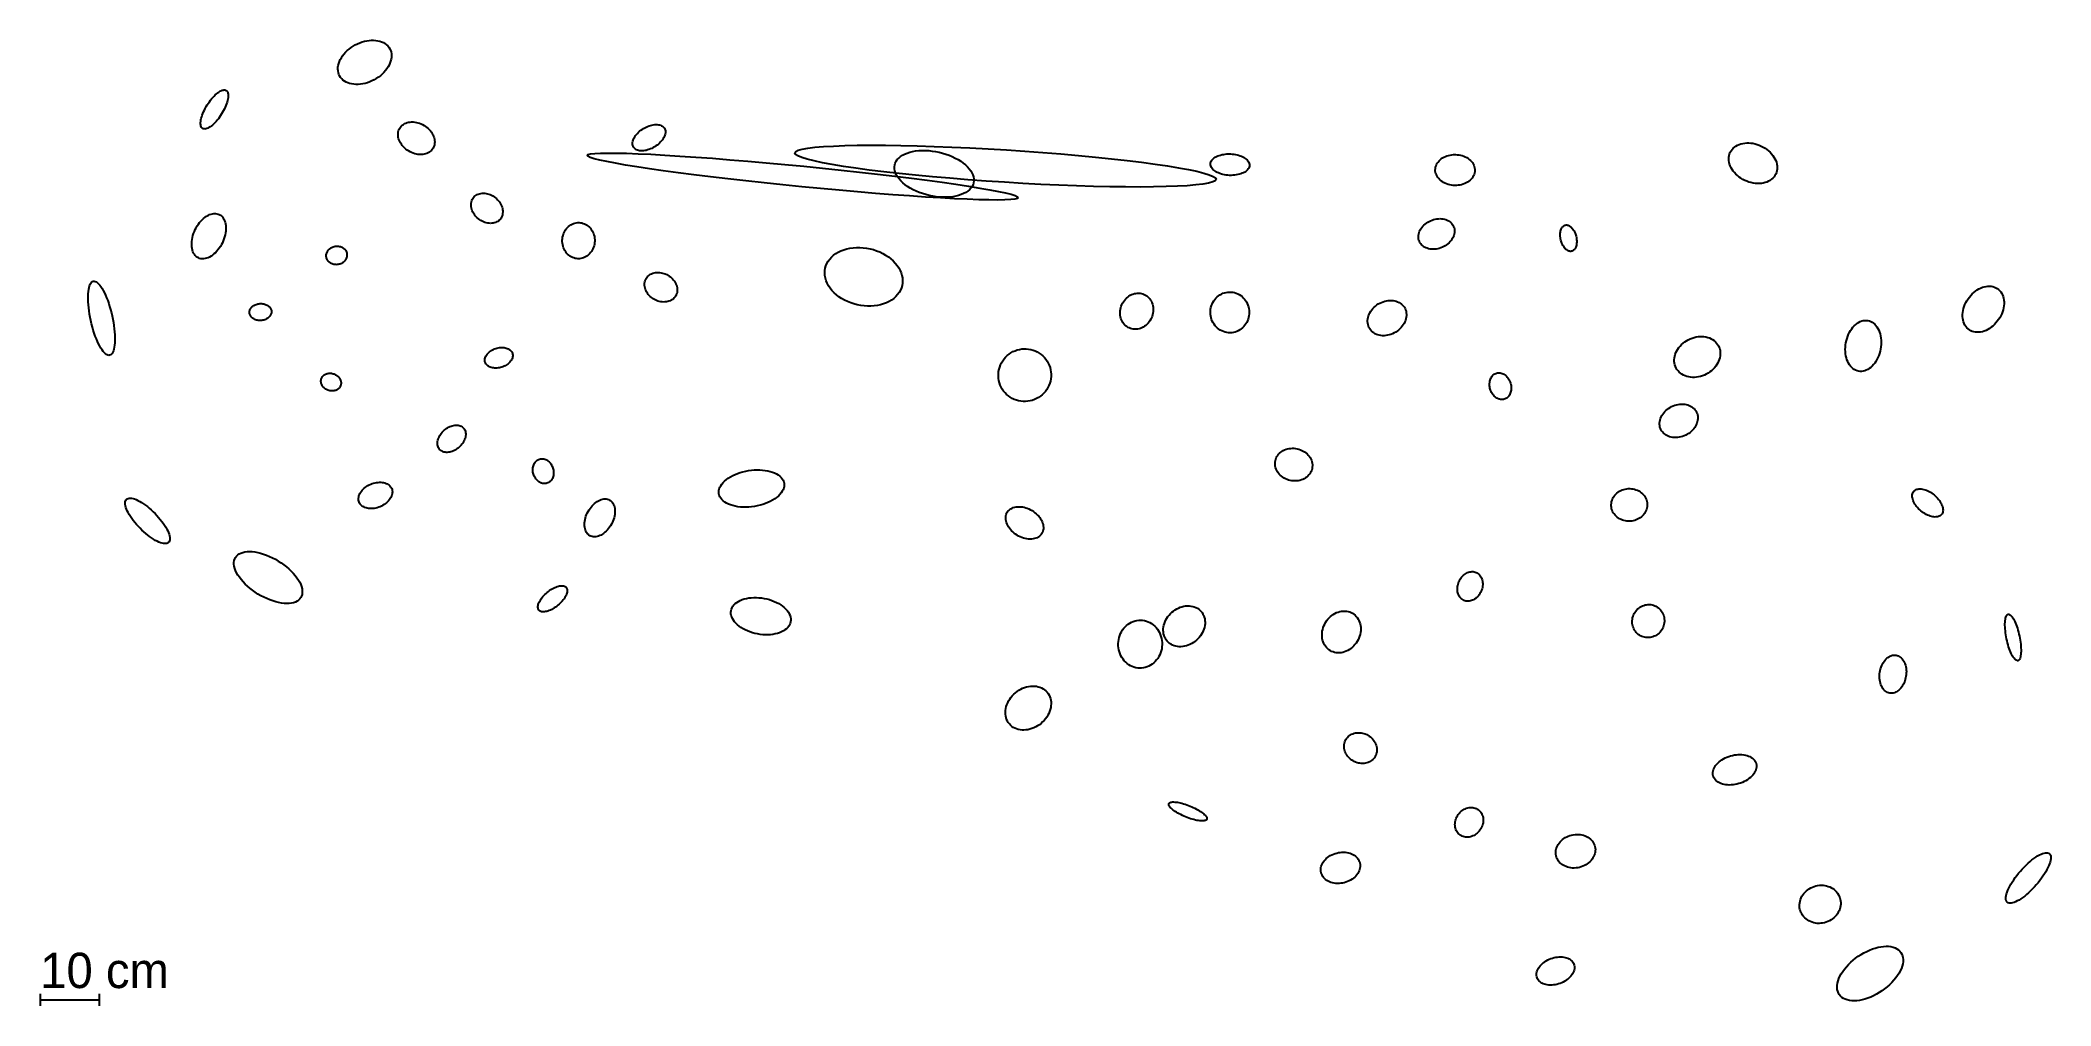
# Model space of a CAD drawing. Header units: metres. Extents: x -12209 to 21927, y -292849 to -276462.
import ezdxf

# ---------------------------------------------------------------- set-up
doc = ezdxf.new("R2010")
doc.units = ezdxf.units.M

msp = doc.modelspace()

# ---------------------------------------------------------------- texts
at = {"layer": 'LAYER'}
msp.add_text('10 cm', height=600, dxfattribs=at).set_placement((-12208.54, -292548.7))

# ---------------------------------------------------------------- linework, layer by layer
at = {"layer": 'LAYER'}
for p, q in [((-6784.07, -276506.18), (-6744.81, -276492.08)), ((-6784.07, -276506.18), (-6744.81, -276492.08)), ((-6744.81, -276492.08), (-6705.2, -276480.6)), ((-6744.81, -276492.08), (-6705.2, -276480.6)), ((-6705.2, -276480.6), (-6665.54, -276471.84)), ((-6705.2, -276480.6), (-6665.54, -276471.84)), ((-6665.54, -276471.84), (-6626.15, -276465.87)), ((-6665.54, -276471.84), (-6626.15, -276465.87)), ((-6626.15, -276465.87), (-6587.31, -276462.73)), ((-6626.15, -276465.87), (-6587.31, -276462.73)), ((-6587.31, -276462.73), (-6549.32, -276462.44)), ((-6587.31, -276462.73), (-6549.32, -276462.44)), ((-6549.32, -276462.44), (-6512.48, -276465.01)), ((-6549.32, -276462.44), (-6512.48, -276465.01)), ((-6512.48, -276465.01), (-6477.06, -276470.42)), ((-6512.48, -276465.01), (-6477.06, -276470.42)), ((-6477.06, -276470.42), (-6443.33, -276478.63)), ((-6477.06, -276470.42), (-6443.33, -276478.63)), ((-6443.33, -276478.63), (-6411.55, -276489.56)), ((-6443.33, -276478.63), (-6411.55, -276489.56)), ((-6411.55, -276489.56), (-6381.96, -276503.15)), ((-6411.55, -276489.56), (-6381.96, -276503.15)), ((-7140.16, -276857.51), (-7128.71, -276824.74)), ((-7140.16, -276857.51), (-7128.71, -276824.74)), ((-7128.71, -276824.74), (-7114, -276792.07)), ((-7128.71, -276824.74), (-7114, -276792.07)), ((-7114, -276792.07), (-7096.13, -276759.75)), ((-7114, -276792.07), (-7096.13, -276759.75)), ((-7096.13, -276759.75), (-7075.23, -276728.03)), ((-7096.13, -276759.75), (-7075.23, -276728.03)), ((-7075.23, -276728.03), (-7051.48, -276697.14)), ((-7075.23, -276728.03), (-7051.48, -276697.14)), ((-7051.48, -276697.14), (-7025.05, -276667.32)), ((-7051.48, -276697.14), (-7025.05, -276667.32)), ((-7025.05, -276667.32), (-6996.14, -276638.79)), ((-7025.05, -276667.32), (-6996.14, -276638.79)), ((-6996.14, -276638.79), (-6964.98, -276611.79)), ((-6996.14, -276638.79), (-6964.98, -276611.79)), ((-6964.98, -276611.79), (-6931.79, -276586.5)), ((-6964.98, -276611.79), (-6931.79, -276586.5)), ((-6931.79, -276586.5), (-6896.84, -276563.13)), ((-6931.79, -276586.5), (-6896.84, -276563.13)), ((-6896.84, -276563.13), (-6860.38, -276541.85)), ((-6896.84, -276563.13), (-6860.38, -276541.85)), ((-6860.38, -276541.85), (-6822.69, -276522.82)), ((-6860.38, -276541.85), (-6822.69, -276522.82)), ((-6822.69, -276522.82), (-6784.07, -276506.18)), ((-6822.69, -276522.82), (-6784.07, -276506.18)), ((-6381.96, -276503.15), (-6354.79, -276519.29)), ((-6381.96, -276503.15), (-6354.79, -276519.29)), ((-6354.79, -276519.29), (-6330.24, -276537.85)), ((-6354.79, -276519.29), (-6330.24, -276537.85)), ((-6330.24, -276537.85), (-6308.5, -276558.7)), ((-6330.24, -276537.85), (-6308.5, -276558.7)), ((-6308.5, -276558.7), (-6289.74, -276581.66)), ((-6308.5, -276558.7), (-6289.74, -276581.66)), ((-6289.74, -276581.66), (-6274.09, -276606.58)), ((-6289.74, -276581.66), (-6274.09, -276606.58)), ((-6274.09, -276606.58), (-6261.69, -276633.26)), ((-6274.09, -276606.58), (-6261.69, -276633.26)), ((-6258.7, -276818.19), (-6270.15, -276850.96)), ((-6258.7, -276818.19), (-6270.15, -276850.96)), ((-6261.69, -276633.26), (-6252.61, -276661.5)), ((-6261.69, -276633.26), (-6252.61, -276661.5)), ((-6250.61, -276785.57), (-6258.7, -276818.19)), ((-6250.61, -276785.57), (-6258.7, -276818.19)), ((-6252.61, -276661.5), (-6246.93, -276691.07)), ((-6252.61, -276661.5), (-6246.93, -276691.07)), ((-6245.93, -276753.35), (-6250.61, -276785.57)), ((-6245.93, -276753.35), (-6250.61, -276785.57)), ((-6246.93, -276691.07), (-6244.7, -276721.77)), ((-6246.93, -276691.07), (-6244.7, -276721.77)), ((-6244.7, -276721.77), (-6245.93, -276753.35)), ((-6244.7, -276721.77), (-6245.93, -276753.35)), ((-7154.17, -276953.93), (-7152.94, -276922.35)), ((-7154.17, -276953.93), (-7152.94, -276922.35)), ((-7151.93, -276984.62), (-7154.17, -276953.93)), ((-7151.93, -276984.62), (-7154.17, -276953.93)), ((-7152.94, -276922.35), (-7148.26, -276890.13)), ((-7152.94, -276922.35), (-7148.26, -276890.13)), ((-7146.26, -277014.2), (-7151.93, -276984.62)), ((-7146.26, -277014.2), (-7151.93, -276984.62)), ((-7148.26, -276890.13), (-7140.16, -276857.51)), ((-7148.26, -276890.13), (-7140.16, -276857.51)), ((-7137.18, -277042.44), (-7146.26, -277014.2)), ((-7137.18, -277042.44), (-7146.26, -277014.2)), ((-7124.77, -277069.12), (-7137.18, -277042.44)), ((-7124.77, -277069.12), (-7137.18, -277042.44)), ((-7124.77, -277069.12), (-7124.77, -277069.12)), ((-7109.12, -277094.03), (-7124.77, -277069.12)), ((-7124.77, -277069.12), (-7124.77, -277069.12)), ((-7109.12, -277094.03), (-7124.77, -277069.12)), ((-7090.36, -277117), (-7109.12, -277094.03)), ((-7090.36, -277117), (-7109.12, -277094.03)), ((-7068.62, -277137.85), (-7090.36, -277117)), ((-7068.62, -277137.85), (-7090.36, -277117)), ((-7044.07, -277156.41), (-7068.62, -277137.85)), ((-7044.07, -277156.41), (-7068.62, -277137.85)), ((-7016.9, -277172.54), (-7044.07, -277156.41)), ((-7016.9, -277172.54), (-7044.07, -277156.41)), ((-6987.31, -277186.13), (-7016.9, -277172.54)), ((-6987.31, -277186.13), (-7016.9, -277172.54)), ((-6614.79, -277169.52), (-6654.06, -277183.62)), ((-6614.79, -277169.52), (-6654.06, -277183.62)), ((-6576.17, -277152.88), (-6614.79, -277169.52)), ((-6576.17, -277152.88), (-6614.79, -277169.52)), ((-6538.49, -277133.85), (-6576.17, -277152.88)), ((-6538.49, -277133.85), (-6576.17, -277152.88)), ((-6502.03, -277112.57), (-6538.49, -277133.85)), ((-6502.03, -277112.57), (-6538.49, -277133.85)), ((-6467.07, -277089.2), (-6502.03, -277112.57)), ((-6467.07, -277089.2), (-6502.03, -277112.57)), ((-6433.89, -277063.91), (-6467.07, -277089.2)), ((-6433.89, -277063.91), (-6467.07, -277089.2)), ((-6402.72, -277036.9), (-6433.89, -277063.91)), ((-6402.72, -277036.9), (-6433.89, -277063.91)), ((-6373.81, -277008.38), (-6402.72, -277036.9)), ((-6373.81, -277008.38), (-6402.72, -277036.9)), ((-6347.38, -276978.56), (-6373.81, -277008.38)), ((-6347.38, -276978.56), (-6373.81, -277008.38)), ((-6323.63, -276947.67), (-6347.38, -276978.56)), ((-6323.63, -276947.67), (-6347.38, -276978.56)), ((-6302.74, -276915.95), (-6323.63, -276947.67)), ((-6302.74, -276915.95), (-6323.63, -276947.67)), ((-6284.87, -276883.63), (-6302.74, -276915.95)), ((-6284.87, -276883.63), (-6302.74, -276915.95)), ((-6270.15, -276850.96), (-6284.87, -276883.63)), ((-6270.15, -276850.96), (-6284.87, -276883.63)), ((-9355.71, -277533.53), (-9337.02, -277506.45)), ((-9355.71, -277533.53), (-9337.02, -277506.45)), ((-9337.02, -277506.45), (-9317.66, -277480.37)), ((-9337.02, -277506.45), (-9317.66, -277480.37)), ((-9317.66, -277480.37), (-9297.8, -277455.49)), ((-9317.66, -277480.37), (-9297.8, -277455.49)), ((-9297.8, -277455.49), (-9277.58, -277431.99)), ((-9297.8, -277455.49), (-9277.58, -277431.99)), ((-9277.58, -277431.99), (-9257.16, -277410.06)), ((-9277.58, -277431.99), (-9257.16, -277410.06)), ((-9257.16, -277410.06), (-9236.69, -277389.85)), ((-9257.16, -277410.06), (-9236.69, -277389.85)), ((-9236.69, -277389.85), (-9216.33, -277371.53)), ((-9236.69, -277389.85), (-9216.33, -277371.53)), ((-9216.33, -277371.53), (-9196.22, -277355.23)), ((-9216.33, -277371.53), (-9196.22, -277355.23)), ((-9196.22, -277355.23), (-9176.54, -277341.09)), ((-9196.22, -277355.23), (-9176.54, -277341.09)), ((-9176.54, -277341.09), (-9157.41, -277329.19)), ((-9176.54, -277341.09), (-9157.41, -277329.19)), ((-9157.41, -277329.19), (-9139, -277319.64)), ((-9157.41, -277329.19), (-9139, -277319.64)), ((-9139, -277319.64), (-9121.44, -277312.52)), ((-9139, -277319.64), (-9121.44, -277312.52)), ((-9121.44, -277312.52), (-9104.87, -277307.86)), ((-9121.44, -277312.52), (-9104.87, -277307.86)), ((-9104.87, -277307.86), (-9089.4, -277305.71)), ((-9104.87, -277307.86), (-9089.4, -277305.71)), ((-9089.4, -277305.71), (-9075.16, -277306.09)), ((-9089.4, -277305.71), (-9075.16, -277306.09)), ((-9075.16, -277306.09), (-9062.26, -277308.99)), ((-9075.16, -277306.09), (-9062.26, -277308.99)), ((-9062.26, -277308.99), (-9050.8, -277314.38)), ((-9062.26, -277308.99), (-9050.8, -277314.38)), ((-9050.8, -277314.38), (-9040.85, -277322.24)), ((-9050.8, -277314.38), (-9040.85, -277322.24)), ((-9035.46, -277514.42), (-9044.42, -277541.76)), ((-9035.46, -277514.42), (-9044.42, -277541.76)), ((-9040.85, -277322.24), (-9032.51, -277332.5)), ((-9040.85, -277322.24), (-9032.51, -277332.5)), ((-9028.14, -277488.03), (-9035.46, -277514.42)), ((-9028.14, -277488.03), (-9035.46, -277514.42)), ((-9032.51, -277332.5), (-9025.82, -277345.07)), ((-9032.51, -277332.5), (-9025.82, -277345.07)), ((-9022.52, -277462.77), (-9028.14, -277488.03)), ((-9022.52, -277462.77), (-9028.14, -277488.03)), ((-9025.82, -277345.07), (-9020.85, -277359.87)), ((-9025.82, -277345.07), (-9020.85, -277359.87)), ((-9018.63, -277438.84), (-9022.52, -277462.77)), ((-9018.63, -277438.84), (-9022.52, -277462.77)), ((-9020.85, -277359.87), (-9017.62, -277376.79)), ((-9020.85, -277359.87), (-9017.62, -277376.79)), ((-9016.51, -277416.42), (-9018.63, -277438.84)), ((-9016.51, -277416.42), (-9018.63, -277438.84)), ((-9017.62, -277376.79), (-9016.18, -277395.68)), ((-9017.62, -277376.79), (-9016.18, -277395.68)), ((-9016.18, -277395.68), (-9016.51, -277416.42)), ((-9016.18, -277395.68), (-9016.51, -277416.42)), ((-6955.53, -277197.07), (-6987.31, -277186.13)), ((-6955.53, -277197.07), (-6987.31, -277186.13)), ((-6921.81, -277205.28), (-6955.53, -277197.07)), ((-6921.81, -277205.28), (-6955.53, -277197.07)), ((-6886.39, -277210.69), (-6921.81, -277205.28)), ((-6886.39, -277210.69), (-6921.81, -277205.28)), ((-6849.54, -277213.26), (-6886.39, -277210.69)), ((-6849.54, -277213.26), (-6886.39, -277210.69)), ((-6811.56, -277212.97), (-6849.54, -277213.26)), ((-6811.56, -277212.97), (-6849.54, -277213.26)), ((-6772.72, -277209.83), (-6811.56, -277212.97)), ((-6772.72, -277209.83), (-6811.56, -277212.97)), ((-6733.32, -277203.86), (-6772.72, -277209.83)), ((-6733.32, -277203.86), (-6772.72, -277209.83)), ((-6693.67, -277195.1), (-6733.32, -277203.86)), ((-6693.67, -277195.1), (-6733.32, -277203.86)), ((-6654.06, -277183.62), (-6693.67, -277195.1)), ((-6654.06, -277183.62), (-6693.67, -277195.1)), ((-9485.39, -277879.18), (-9485.05, -277858.44)), ((-9485.39, -277879.18), (-9485.05, -277858.44)), ((-9485.05, -277858.44), (-9482.93, -277836.02)), ((-9485.05, -277858.44), (-9482.93, -277836.02)), ((-9482.93, -277836.02), (-9479.04, -277812.09)), ((-9482.93, -277836.02), (-9479.04, -277812.09)), ((-9479.04, -277812.09), (-9473.42, -277786.83)), ((-9479.04, -277812.09), (-9473.42, -277786.83)), ((-9473.42, -277786.83), (-9466.1, -277760.43)), ((-9473.42, -277786.83), (-9466.1, -277760.43)), ((-9466.1, -277760.43), (-9457.14, -277733.1)), ((-9466.1, -277760.43), (-9457.14, -277733.1)), ((-9457.14, -277733.1), (-9446.62, -277705.04)), ((-9457.14, -277733.1), (-9446.62, -277705.04)), ((-9446.62, -277705.04), (-9434.6, -277676.46)), ((-9446.62, -277705.04), (-9434.6, -277676.46)), ((-9434.6, -277676.46), (-9421.18, -277647.59)), ((-9434.6, -277676.46), (-9421.18, -277647.59)), ((-9421.18, -277647.59), (-9406.47, -277618.64)), ((-9421.18, -277647.59), (-9406.47, -277618.64)), ((-9406.47, -277618.64), (-9390.57, -277589.84)), ((-9406.47, -277618.64), (-9390.57, -277589.84)), ((-9390.57, -277589.84), (-9373.61, -277561.39)), ((-9390.57, -277589.84), (-9373.61, -277561.39)), ((-9373.61, -277561.39), (-9355.71, -277533.53)), ((-9373.61, -277561.39), (-9355.71, -277533.53)), ((-9223.98, -277842.87), (-9244.4, -277864.8)), ((-9223.98, -277842.87), (-9244.4, -277864.8)), ((-9203.76, -277819.37), (-9223.98, -277842.87)), ((-9203.76, -277819.37), (-9223.98, -277842.87)), ((-9183.9, -277794.49), (-9203.76, -277819.37)), ((-9183.9, -277794.49), (-9203.76, -277819.37)), ((-9164.55, -277768.41), (-9183.9, -277794.49)), ((-9164.55, -277768.41), (-9183.9, -277794.49)), ((-9145.85, -277741.33), (-9164.55, -277768.41)), ((-9145.85, -277741.33), (-9164.55, -277768.41)), ((-9127.95, -277713.47), (-9145.85, -277741.33)), ((-9127.95, -277713.47), (-9145.85, -277741.33)), ((-9110.99, -277685.02), (-9127.95, -277713.47)), ((-9110.99, -277685.02), (-9127.95, -277713.47)), ((-9095.09, -277656.22), (-9110.99, -277685.02)), ((-9095.09, -277656.22), (-9110.99, -277685.02)), ((-9080.38, -277627.27), (-9095.09, -277656.22)), ((-9080.38, -277627.27), (-9095.09, -277656.22)), ((-9066.96, -277598.39), (-9080.38, -277627.27)), ((-9066.96, -277598.39), (-9080.38, -277627.27)), ((-9054.94, -277569.82), (-9066.96, -277598.39)), ((-9054.94, -277569.82), (-9066.96, -277598.39)), ((-9044.42, -277541.76), (-9054.94, -277569.82)), ((-9044.42, -277541.76), (-9054.94, -277569.82)), ((-6001.33, -277868.63), (-5978.4, -277860.73)), ((-6001.33, -277868.63), (-5978.4, -277860.73)), ((-5978.4, -277860.73), (-5954.29, -277854.84)), ((-5978.4, -277860.73), (-5954.29, -277854.84)), ((-5954.29, -277854.84), (-5929.17, -277851.02)), ((-5954.29, -277854.84), (-5929.17, -277851.02)), ((-5929.17, -277851.02), (-5903.23, -277849.28)), ((-5929.17, -277851.02), (-5903.23, -277849.28)), ((-5903.23, -277849.28), (-5876.68, -277849.65)), ((-5903.23, -277849.28), (-5876.68, -277849.65)), ((-5876.68, -277849.65), (-5849.71, -277852.11)), ((-5876.68, -277849.65), (-5849.71, -277852.11)), ((-5849.71, -277852.11), (-5822.54, -277856.66)), ((-5849.71, -277852.11), (-5822.54, -277856.66)), ((-5822.54, -277856.66), (-5795.36, -277863.25)), ((-5822.54, -277856.66), (-5795.36, -277863.25)), ((-9483.94, -277898.07), (-9485.39, -277879.18)), ((-9483.94, -277898.07), (-9485.39, -277879.18)), ((-9480.71, -277914.99), (-9483.94, -277898.07)), ((-9480.71, -277914.99), (-9483.94, -277898.07)), ((-9475.74, -277929.79), (-9480.71, -277914.99)), ((-9475.74, -277929.79), (-9480.71, -277914.99)), ((-9469.06, -277942.36), (-9475.74, -277929.79)), ((-9469.06, -277942.36), (-9475.74, -277929.79)), ((-9460.71, -277952.62), (-9469.06, -277942.36)), ((-9460.71, -277952.62), (-9469.06, -277942.36)), ((-9450.76, -277960.47), (-9460.71, -277952.62)), ((-9450.76, -277960.47), (-9460.71, -277952.62)), ((-9450.76, -277960.47), (-9450.76, -277960.47)), ((-9439.3, -277965.87), (-9450.76, -277960.47)), ((-9450.76, -277960.47), (-9450.76, -277960.47)), ((-9439.3, -277965.87), (-9450.76, -277960.47)), ((-9426.4, -277968.77), (-9439.3, -277965.87)), ((-9426.4, -277968.77), (-9439.3, -277965.87)), ((-9412.16, -277969.15), (-9426.4, -277968.77)), ((-9412.16, -277969.15), (-9426.4, -277968.77)), ((-9396.69, -277967), (-9412.16, -277969.15)), ((-9396.69, -277967), (-9412.16, -277969.15)), ((-9380.12, -277962.34), (-9396.69, -277967)), ((-9380.12, -277962.34), (-9396.69, -277967)), ((-9362.56, -277955.21), (-9380.12, -277962.34)), ((-9362.56, -277955.21), (-9380.12, -277962.34)), ((-9344.15, -277945.67), (-9362.56, -277955.21)), ((-9344.15, -277945.67), (-9362.56, -277955.21)), ((-9325.02, -277933.77), (-9344.15, -277945.67)), ((-9325.02, -277933.77), (-9344.15, -277945.67)), ((-9305.34, -277919.62), (-9325.02, -277933.77)), ((-9305.34, -277919.62), (-9325.02, -277933.77)), ((-9285.24, -277903.33), (-9305.34, -277919.62)), ((-9285.24, -277903.33), (-9305.34, -277919.62)), ((-9264.87, -277885.01), (-9285.24, -277903.33)), ((-9264.87, -277885.01), (-9285.24, -277903.33)), ((-9244.4, -277864.8), (-9264.87, -277885.01)), ((-9244.4, -277864.8), (-9264.87, -277885.01)), ((-6134.01, -278061.62), (-6132.85, -278038.43)), ((-6134.01, -278061.62), (-6132.85, -278038.43)), ((-6132.79, -278085.3), (-6134.01, -278061.62)), ((-6132.79, -278085.3), (-6134.01, -278061.62)), ((-6132.85, -278038.43), (-6129.33, -278015.9)), ((-6132.85, -278038.43), (-6129.33, -278015.9)), ((-6129.21, -278109.28), (-6132.79, -278085.3)), ((-6129.21, -278109.28), (-6132.79, -278085.3)), ((-6129.33, -278015.9), (-6123.47, -277994.21)), ((-6129.33, -278015.9), (-6123.47, -277994.21)), ((-6123.3, -278133.39), (-6129.21, -278109.28)), ((-6123.3, -278133.39), (-6129.21, -278109.28)), ((-6123.47, -277994.21), (-6115.32, -277973.51)), ((-6123.47, -277994.21), (-6115.32, -277973.51)), ((-6115.09, -278157.43), (-6123.3, -278133.39)), ((-6115.09, -278157.43), (-6123.3, -278133.39)), ((-6115.32, -277973.51), (-6104.94, -277953.98)), ((-6115.32, -277973.51), (-6104.94, -277953.98)), ((-6104.65, -278181.24), (-6115.09, -278157.43)), ((-6104.65, -278181.24), (-6115.09, -278157.43)), ((-6104.94, -277953.98), (-6092.41, -277935.75)), ((-6104.94, -277953.98), (-6092.41, -277935.75)), ((-6104.94, -277953.98), (-6104.94, -277953.98)), ((-6104.94, -277953.98), (-6104.94, -277953.98)), ((-6092.06, -278204.62), (-6104.65, -278181.24)), ((-6092.06, -278204.62), (-6104.65, -278181.24)), ((-6092.41, -277935.75), (-6077.82, -277918.96)), ((-6092.41, -277935.75), (-6077.82, -277918.96)), ((-6077.82, -277918.96), (-6061.28, -277903.74)), ((-6077.82, -277918.96), (-6061.28, -277903.74)), ((-6061.28, -277903.74), (-6042.93, -277890.22)), ((-6061.28, -277903.74), (-6042.93, -277890.22)), ((-6042.93, -277890.22), (-6022.89, -277878.48)), ((-6042.93, -277890.22), (-6022.89, -277878.48)), ((-6022.89, -277878.48), (-6001.33, -277868.63)), ((-6022.89, -277878.48), (-6001.33, -277868.63)), ((-5795.36, -277863.25), (-5768.39, -277871.84)), ((-5795.36, -277863.25), (-5768.39, -277871.84)), ((-5768.39, -277871.84), (-5741.82, -277882.36)), ((-5768.39, -277871.84), (-5741.82, -277882.36)), ((-5741.82, -277882.36), (-5715.87, -277894.74)), ((-5741.82, -277882.36), (-5715.87, -277894.74)), ((-5715.87, -277894.74), (-5690.73, -277908.86)), ((-5715.87, -277894.74), (-5690.73, -277908.86)), ((-5690.73, -277908.86), (-5666.59, -277924.64)), ((-5690.73, -277908.86), (-5666.59, -277924.64)), ((-5666.59, -277924.64), (-5643.63, -277941.95)), ((-5666.59, -277924.64), (-5643.63, -277941.95)), ((-5643.63, -277941.95), (-5622.03, -277960.65)), ((-5643.63, -277941.95), (-5622.03, -277960.65)), ((-5622.03, -277960.65), (-5601.95, -277980.61)), ((-5622.03, -277960.65), (-5601.95, -277980.61)), ((-5601.95, -277980.61), (-5583.55, -278001.67)), ((-5601.95, -277980.61), (-5583.55, -278001.67)), ((-5583.55, -278001.67), (-5566.97, -278023.67)), ((-5583.55, -278001.67), (-5566.97, -278023.67)), ((-5566.97, -278023.67), (-5552.33, -278046.45)), ((-5566.97, -278023.67), (-5552.33, -278046.45)), ((-5552.33, -278046.45), (-5539.74, -278069.83)), ((-5552.33, -278046.45), (-5539.74, -278069.83)), ((-5539.74, -278069.83), (-5529.3, -278093.63)), ((-5539.74, -278069.83), (-5529.3, -278093.63)), ((-5529.3, -278093.63), (-5521.09, -278117.68)), ((-5529.3, -278093.63), (-5521.09, -278117.68)), ((-5521.09, -278117.68), (-5515.18, -278141.79)), ((-5521.09, -278117.68), (-5515.18, -278141.79)), ((-5515.18, -278141.79), (-5511.6, -278165.77)), ((-5515.18, -278141.79), (-5511.6, -278165.77)), ((-5511.6, -278165.77), (-5510.38, -278189.45)), ((-5511.6, -278165.77), (-5510.38, -278189.45)), ((-5510.38, -278189.45), (-5511.54, -278212.64)), ((-5510.38, -278189.45), (-5511.54, -278212.64)), ((-2151.29, -278214.06), (-2150.17, -278196.19)), ((-2151.29, -278214.06), (-2150.17, -278196.19)), ((-2150.17, -278196.19), (-2146.94, -278177.71)), ((-2150.17, -278196.19), (-2146.94, -278177.71)), ((-2146.94, -278177.71), (-2141.61, -278158.76)), ((-2146.94, -278177.71), (-2141.61, -278158.76)), ((-2141.61, -278158.76), (-2134.23, -278139.49)), ((-2141.61, -278158.76), (-2134.23, -278139.49)), ((-2134.23, -278139.49), (-2124.86, -278120.05)), ((-2134.23, -278139.49), (-2124.86, -278120.05)), ((-2124.86, -278120.05), (-2113.56, -278100.57)), ((-2124.86, -278120.05), (-2113.56, -278100.57)), ((-2113.56, -278100.57), (-2100.43, -278081.22)), ((-2113.56, -278100.57), (-2100.43, -278081.22)), ((-2100.43, -278081.22), (-2085.56, -278062.14)), ((-2100.43, -278081.22), (-2085.56, -278062.14)), ((-2085.56, -278062.14), (-2069.06, -278043.47)), ((-2085.56, -278062.14), (-2069.06, -278043.47)), ((-2069.06, -278043.47), (-2051.07, -278025.36)), ((-2069.06, -278043.47), (-2051.07, -278025.36)), ((-2051.07, -278025.36), (-2031.71, -278007.94)), ((-2051.07, -278025.36), (-2031.71, -278007.94)), ((-2031.71, -278007.94), (-2011.13, -277991.34)), ((-2031.71, -278007.94), (-2011.13, -277991.34)), ((-2011.13, -277991.34), (-1989.5, -277975.7)), ((-2011.13, -277991.34), (-1989.5, -277975.7)), ((-1989.5, -277975.7), (-1966.98, -277961.13)), ((-1989.5, -277975.7), (-1966.98, -277961.13)), ((-1966.98, -277961.13), (-1943.73, -277947.74)), ((-1966.98, -277961.13), (-1943.73, -277947.74)), ((-1943.73, -277947.74), (-1919.94, -277935.64)), ((-1943.73, -277947.74), (-1919.94, -277935.64)), ((-1919.94, -277935.64), (-1895.79, -277924.91)), ((-1919.94, -277935.64), (-1895.79, -277924.91)), ((-1895.79, -277924.91), (-1871.45, -277915.64)), ((-1895.79, -277924.91), (-1871.45, -277915.64)), ((-1871.45, -277915.64), (-1847.12, -277907.9)), ((-1871.45, -277915.64), (-1847.12, -277907.9)), ((-1847.12, -277907.9), (-1822.98, -277901.74)), ((-1847.12, -277907.9), (-1822.98, -277901.74)), ((-1822.98, -277901.74), (-1799.21, -277897.22)), ((-1822.98, -277901.74), (-1799.21, -277897.22)), ((-1799.21, -277897.22), (-1776, -277894.37)), ((-1799.21, -277897.22), (-1776, -277894.37)), ((-1776, -277894.37), (-1753.52, -277893.21)), ((-1776, -277894.37), (-1753.52, -277893.21)), ((-1753.52, -277893.21), (-1731.94, -277893.74)), ((-1753.52, -277893.21), (-1731.94, -277893.74)), ((-1731.94, -277893.74), (-1711.43, -277895.97)), ((-1731.94, -277893.74), (-1711.43, -277895.97)), ((-1711.43, -277895.97), (-1692.14, -277899.88)), ((-1711.43, -277895.97), (-1692.14, -277899.88)), ((-1675.13, -278189.45), (-1693.13, -278207.56)), ((-1675.13, -278189.45), (-1693.13, -278207.56)), ((-1692.14, -277899.88), (-1674.22, -277905.44)), ((-1692.14, -277899.88), (-1674.22, -277905.44)), ((-1658.64, -278170.78), (-1675.13, -278189.45)), ((-1658.64, -278170.78), (-1675.13, -278189.45)), ((-1674.22, -277905.44), (-1657.81, -277912.61)), ((-1674.22, -277905.44), (-1657.81, -277912.61)), ((-1643.76, -278151.69), (-1658.64, -278170.78)), ((-1643.76, -278151.69), (-1658.64, -278170.78)), ((-1657.81, -277912.61), (-1643.02, -277921.32)), ((-1657.81, -277912.61), (-1643.02, -277921.32)), ((-1630.63, -278132.34), (-1643.76, -278151.69)), ((-1630.63, -278132.34), (-1643.76, -278151.69)), ((-1643.02, -277921.32), (-1629.98, -277931.52)), ((-1643.02, -277921.32), (-1629.98, -277931.52)), ((-1619.33, -278112.87), (-1630.63, -278132.34)), ((-1619.33, -278112.87), (-1630.63, -278132.34)), ((-1629.98, -277931.52), (-1618.79, -277943.13)), ((-1629.98, -277931.52), (-1618.79, -277943.13)), ((-1609.96, -278093.43), (-1619.33, -278112.87)), ((-1609.96, -278093.43), (-1619.33, -278112.87)), ((-1618.79, -277943.13), (-1609.52, -277956.06)), ((-1618.79, -277943.13), (-1609.52, -277956.06)), ((-1602.58, -278074.16), (-1609.96, -278093.43)), ((-1602.58, -278074.16), (-1609.96, -278093.43)), ((-1609.52, -277956.06), (-1602.25, -277970.21)), ((-1609.52, -277956.06), (-1602.25, -277970.21)), ((-1597.25, -278055.21), (-1602.58, -278074.16)), ((-1597.25, -278055.21), (-1602.58, -278074.16)), ((-1602.25, -277970.21), (-1597.03, -277985.47)), ((-1602.25, -277970.21), (-1597.03, -277985.47)), ((-1594.02, -278036.73), (-1597.25, -278055.21)), ((-1594.02, -278036.73), (-1597.25, -278055.21)), ((-1597.03, -277985.47), (-1593.91, -278001.73)), ((-1597.03, -277985.47), (-1593.91, -278001.73)), ((-1592.9, -278018.86), (-1594.02, -278036.73)), ((-1592.9, -278018.86), (-1594.02, -278036.73)), ((-1593.91, -278001.73), (-1592.9, -278018.86)), ((-1593.91, -278001.73), (-1592.9, -278018.86)), ((-6077.42, -278227.4), (-6092.06, -278204.62)), ((-6077.42, -278227.4), (-6092.06, -278204.62)), ((-6060.84, -278249.4), (-6077.42, -278227.4)), ((-6060.84, -278249.4), (-6077.42, -278227.4)), ((-6042.44, -278270.46), (-6060.84, -278249.4)), ((-6042.44, -278270.46), (-6060.84, -278249.4)), ((-6022.36, -278290.42), (-6042.44, -278270.46)), ((-6022.36, -278290.42), (-6042.44, -278270.46)), ((-6000.76, -278309.12), (-6022.36, -278290.42)), ((-6000.76, -278309.12), (-6022.36, -278290.42)), ((-5977.8, -278326.43), (-6000.76, -278309.12)), ((-5977.8, -278326.43), (-6000.76, -278309.12)), ((-5953.66, -278342.21), (-5977.8, -278326.43)), ((-5953.66, -278342.21), (-5977.8, -278326.43)), ((-5928.52, -278356.33), (-5953.66, -278342.21)), ((-5928.52, -278356.33), (-5953.66, -278342.21)), ((-5902.57, -278368.71), (-5928.52, -278356.33)), ((-5902.57, -278368.71), (-5928.52, -278356.33)), ((-5876, -278379.23), (-5902.57, -278368.71)), ((-5876, -278379.23), (-5902.57, -278368.71)), ((-5849.03, -278387.82), (-5876, -278379.23)), ((-5849.03, -278387.82), (-5876, -278379.23)), ((-5821.85, -278394.41), (-5849.03, -278387.82)), ((-5821.85, -278394.41), (-5849.03, -278387.82)), ((-5794.68, -278398.96), (-5821.85, -278394.41)), ((-5794.68, -278398.96), (-5821.85, -278394.41)), ((-5767.71, -278401.42), (-5794.68, -278398.96)), ((-5767.71, -278401.42), (-5794.68, -278398.96)), ((-5741.16, -278401.79), (-5767.71, -278401.42)), ((-5741.16, -278401.79), (-5767.71, -278401.42)), ((-5715.22, -278400.05), (-5741.16, -278401.79)), ((-5715.22, -278400.05), (-5741.16, -278401.79)), ((-5690.1, -278396.23), (-5715.22, -278400.05)), ((-5690.1, -278396.23), (-5715.22, -278400.05)), ((-5665.99, -278390.34), (-5690.1, -278396.23)), ((-5665.99, -278390.34), (-5690.1, -278396.23)), ((-5643.06, -278382.44), (-5665.99, -278390.34)), ((-5643.06, -278382.44), (-5665.99, -278390.34)), ((-5621.5, -278372.59), (-5643.06, -278382.44)), ((-5621.5, -278372.59), (-5643.06, -278382.44)), ((-5601.46, -278360.85), (-5621.5, -278372.59)), ((-5601.46, -278360.85), (-5621.5, -278372.59)), ((-5583.11, -278347.33), (-5601.46, -278360.85)), ((-5583.11, -278347.33), (-5601.46, -278360.85)), ((-5566.57, -278332.11), (-5583.11, -278347.33)), ((-5566.57, -278332.11), (-5583.11, -278347.33)), ((-5551.98, -278315.32), (-5566.57, -278332.11)), ((-5551.98, -278315.32), (-5566.57, -278332.11)), ((-5539.45, -278297.09), (-5551.98, -278315.32)), ((-5539.45, -278297.09), (-5551.98, -278315.32)), ((-5529.07, -278277.56), (-5539.45, -278297.09)), ((-5529.07, -278277.56), (-5539.45, -278297.09)), ((-5520.92, -278256.86), (-5529.07, -278277.56)), ((-5520.92, -278256.86), (-5529.07, -278277.56)), ((-5515.06, -278235.17), (-5520.92, -278256.86)), ((-5515.06, -278235.17), (-5520.92, -278256.86)), ((-5511.54, -278212.64), (-5515.06, -278235.17)), ((-5511.54, -278212.64), (-5515.06, -278235.17)), ((-2924.22, -278416.24), (-2908.81, -278402.5)), ((-2924.22, -278416.24), (-2924.22, -278416.24)), ((-2911.77, -278432.72), (-2924.22, -278416.24)), ((-2871.56, -278451.8), (-2911.77, -278432.72)), ((-2908.81, -278402.5), (-2865.65, -278391.59)), ((-2803.89, -278473.35), (-2871.56, -278451.8)), ((-2865.65, -278391.59), (-2795.08, -278383.61)), ((-2709.28, -278497.2), (-2803.89, -278473.35)), ((-2795.08, -278383.61), (-2697.64, -278378.61)), ((-2588.44, -278523.17), (-2709.28, -278497.2)), ((-2697.64, -278378.61), (-2574.06, -278376.63)), ((-2442.3, -278551.06), (-2588.44, -278523.17)), ((-2574.06, -278376.63), (-2425.28, -278377.69)), ((-2425.28, -278377.69), (-2252.45, -278381.78)), ((-2252.45, -278381.78), (-2056.86, -278388.86)), ((-2150.29, -278231.19), (-2151.29, -278214.06)), ((-2150.29, -278231.19), (-2151.29, -278214.06)), ((-2147.16, -278247.45), (-2150.29, -278231.19)), ((-2147.16, -278247.45), (-2150.29, -278231.19)), ((-2141.95, -278262.71), (-2147.16, -278247.45)), ((-2141.95, -278262.71), (-2147.16, -278247.45)), ((-2134.68, -278276.86), (-2141.95, -278262.71)), ((-2134.68, -278276.86), (-2141.95, -278262.71)), ((-2134.68, -278276.86), (-2134.68, -278276.86)), ((-2125.41, -278289.79), (-2134.68, -278276.86)), ((-2134.68, -278276.86), (-2134.68, -278276.86)), ((-2125.41, -278289.79), (-2134.68, -278276.86)), ((-2114.21, -278301.39), (-2125.41, -278289.79)), ((-2114.21, -278301.39), (-2125.41, -278289.79)), ((-2101.17, -278311.59), (-2114.21, -278301.39)), ((-2101.17, -278311.59), (-2114.21, -278301.39)), ((-2086.39, -278320.31), (-2101.17, -278311.59)), ((-2086.39, -278320.31), (-2101.17, -278311.59)), ((-2069.97, -278327.47), (-2086.39, -278320.31)), ((-2069.97, -278327.47), (-2086.39, -278320.31)), ((-2052.05, -278333.03), (-2069.97, -278327.47)), ((-2052.05, -278333.03), (-2069.97, -278327.47)), ((-2056.86, -278388.86), (-1840.02, -278398.88)), ((-2032.77, -278336.94), (-2052.05, -278333.03)), ((-2032.77, -278336.94), (-2052.05, -278333.03)), ((-2012.25, -278339.17), (-2032.77, -278336.94)), ((-2012.25, -278339.17), (-2032.77, -278336.94)), ((-1990.67, -278339.71), (-2012.25, -278339.17)), ((-1990.67, -278339.71), (-2012.25, -278339.17)), ((-1968.19, -278338.55), (-1990.67, -278339.71)), ((-1968.19, -278338.55), (-1990.67, -278339.71)), ((-1944.98, -278335.7), (-1968.19, -278338.55)), ((-1944.98, -278335.7), (-1968.19, -278338.55)), ((-1921.21, -278331.18), (-1944.98, -278335.7)), ((-1921.21, -278331.18), (-1944.98, -278335.7)), ((-1897.07, -278325.02), (-1921.21, -278331.18)), ((-1897.07, -278325.02), (-1921.21, -278331.18)), ((-1872.74, -278317.28), (-1897.07, -278325.02)), ((-1872.74, -278317.28), (-1897.07, -278325.02)), ((-1848.41, -278308.01), (-1872.74, -278317.28)), ((-1848.41, -278308.01), (-1872.74, -278317.28)), ((-1824.25, -278297.28), (-1848.41, -278308.01)), ((-1824.25, -278297.28), (-1848.41, -278308.01)), ((-1840.02, -278398.88), (-1603.57, -278411.77)), ((-1800.46, -278285.17), (-1824.25, -278297.28)), ((-1800.46, -278285.17), (-1824.25, -278297.28)), ((-1777.21, -278271.79), (-1800.46, -278285.17)), ((-1777.21, -278271.79), (-1800.46, -278285.17)), ((-1754.69, -278257.22), (-1777.21, -278271.79)), ((-1754.69, -278257.22), (-1777.21, -278271.79)), ((-1733.06, -278241.57), (-1754.69, -278257.22)), ((-1733.06, -278241.57), (-1754.69, -278257.22)), ((-1712.49, -278224.98), (-1733.06, -278241.57)), ((-1712.49, -278224.98), (-1733.06, -278241.57)), ((-1693.13, -278207.56), (-1712.49, -278224.98)), ((-1693.13, -278207.56), (-1712.49, -278224.98)), ((-1603.57, -278411.77), (-1349.31, -278427.43)), ((-1349.31, -278427.43), (-1079.18, -278445.74)), ((-1079.18, -278445.74), (-795.23, -278466.56)), ((-795.23, -278466.56), (-499.62, -278489.72)), ((-499.62, -278489.72), (-194.6, -278515.07)), ((-194.6, -278515.07), (117.5, -278542.4)), ((117.5, -278542.4), (434.3, -278571.5)), ((602.36, -278374.57), (617.47, -278351.49)), ((602.36, -278374.57), (602.36, -278374.57)), ((614.46, -278399.36), (602.36, -278374.57)), ((653.69, -278425.66), (614.46, -278399.36)), ((617.47, -278351.49), (659.68, -278330.3)), ((719.75, -278453.29), (653.69, -278425.66)), ((659.68, -278330.3), (728.67, -278311.15)), ((812.13, -278482.02), (719.75, -278453.29)), ((728.67, -278311.15), (823.92, -278294.19)), ((930.13, -278511.65), (812.13, -278482.02)), ((823.92, -278294.19), (944.7, -278279.55)), ((1072.85, -278541.94), (930.13, -278511.65)), ((944.7, -278279.55), (1090.09, -278267.35)), ((1239.21, -278572.66), (1072.85, -278541.94)), ((1090.09, -278267.35), (1258.98, -278257.67)), ((1258.98, -278257.67), (1450.09, -278250.58)), ((1450.09, -278250.58), (1661.97, -278246.15)), ((1661.97, -278246.15), (1893, -278244.4)), ((1893, -278244.4), (2141.43, -278245.36)), ((2141.43, -278245.36), (2405.35, -278249)), ((2308.68, -278546.74), (2323.52, -278516.71)), ((2308.68, -278546.74), (2323.52, -278516.71)), ((2323.52, -278516.71), (2343.28, -278488.31)), ((2323.52, -278516.71), (2343.28, -278488.31)), ((2343.28, -278488.31), (2367.8, -278461.76)), ((2343.28, -278488.31), (2367.8, -278461.76)), ((2367.8, -278461.76), (2396.9, -278437.25)), ((2367.8, -278461.76), (2396.9, -278437.25)), ((2396.9, -278437.25), (2430.34, -278414.97)), ((2396.9, -278437.25), (2430.34, -278414.97)), ((2405.35, -278249), (2682.78, -278255.31)), ((2430.34, -278414.97), (2467.89, -278395.09)), ((2430.34, -278414.97), (2467.89, -278395.09)), ((2467.89, -278395.09), (2509.24, -278377.77)), ((2467.89, -278395.09), (2509.24, -278377.77)), ((2509.24, -278377.77), (2554.1, -278363.13)), ((2509.24, -278377.77), (2554.1, -278363.13)), ((2554.1, -278363.13), (2602.1, -278351.28)), ((2554.1, -278363.13), (2602.1, -278351.28)), ((2602.1, -278351.28), (2652.9, -278342.32)), ((2602.1, -278351.28), (2652.9, -278342.32)), ((2652.9, -278342.32), (2706.11, -278336.32)), ((2652.9, -278342.32), (2706.11, -278336.32)), ((2682.78, -278255.31), (2971.58, -278264.23)), ((2706.11, -278336.32), (2761.31, -278333.32)), ((2706.11, -278336.32), (2761.31, -278333.32)), ((2761.31, -278333.32), (2818.09, -278333.33)), ((2761.31, -278333.32), (2818.09, -278333.33)), ((2818.09, -278333.33), (2876.02, -278336.37)), ((2818.09, -278333.33), (2876.02, -278336.37)), ((2876.02, -278336.37), (2934.65, -278342.41)), ((2876.02, -278336.37), (2934.65, -278342.41)), ((2934.65, -278342.41), (2993.54, -278351.41)), ((2934.65, -278342.41), (2993.54, -278351.41)), ((2971.58, -278264.23), (3269.57, -278275.7)), ((2993.54, -278351.41), (3052.24, -278363.28)), ((2993.54, -278351.41), (3052.24, -278363.28)), ((3052.24, -278363.28), (3110.31, -278377.96)), ((3052.24, -278363.28), (3110.31, -278377.96)), ((3110.31, -278377.96), (3167.3, -278395.31)), ((3110.31, -278377.96), (3167.3, -278395.31)), ((3167.3, -278395.31), (3222.78, -278415.22)), ((3167.3, -278395.31), (3222.78, -278415.22)), ((3222.78, -278415.22), (3276.33, -278437.52)), ((3222.78, -278415.22), (3276.33, -278437.52)), ((3269.57, -278275.7), (3574.48, -278289.64)), ((3276.33, -278437.52), (3327.54, -278462.06)), ((3276.33, -278437.52), (3327.54, -278462.06)), ((3327.54, -278462.06), (3376.01, -278488.64)), ((3327.54, -278462.06), (3376.01, -278488.64)), ((3376.01, -278488.64), (3421.39, -278517.06)), ((3376.01, -278488.64), (3421.39, -278517.06)), ((3421.39, -278517.06), (3463.32, -278547.1)), ((3421.39, -278517.06), (3463.32, -278547.1)), ((3574.48, -278289.64), (3883.99, -278305.92)), ((3883.99, -278305.92), (4195.73, -278324.44)), ((4195.73, -278324.44), (4507.35, -278345.05)), ((4507.35, -278345.05), (4816.46, -278367.59)), ((4816.46, -278367.59), (5120.72, -278391.89)), ((5120.72, -278391.89), (5417.81, -278417.77)), ((5417.81, -278417.77), (5705.46, -278445.03)), ((5705.46, -278445.03), (5981.49, -278473.46)), ((5981.49, -278473.46), (6243.81, -278502.85)), ((6243.81, -278502.85), (6490.4, -278532.97)), ((6490.4, -278532.97), (6719.4, -278563.59)), ((7661.91, -278545.92), (7666.27, -278530.36)), ((7661.91, -278545.92), (7666.27, -278530.36)), ((7666.27, -278530.36), (7673.1, -278515.13)), ((7666.27, -278530.36), (7673.1, -278515.13)), ((7673.1, -278515.13), (7682.36, -278500.35)), ((7673.1, -278515.13), (7682.36, -278500.35)), ((7682.36, -278500.35), (7693.97, -278486.14)), ((7682.36, -278500.35), (7693.97, -278486.14)), ((7693.97, -278486.14), (7707.84, -278472.59)), ((7693.97, -278486.14), (7707.84, -278472.59)), ((7707.84, -278472.59), (7723.87, -278459.81)), ((7707.84, -278472.59), (7723.87, -278459.81)), ((7723.87, -278459.81), (7741.93, -278447.91)), ((7723.87, -278459.81), (7741.93, -278447.91)), ((7741.93, -278447.91), (7761.9, -278436.96)), ((7741.93, -278447.91), (7761.9, -278436.96)), ((7761.9, -278436.96), (7783.61, -278427.06)), ((7761.9, -278436.96), (7783.61, -278427.06)), ((7783.61, -278427.06), (7806.9, -278418.27)), ((7783.61, -278427.06), (7806.9, -278418.27)), ((7806.9, -278418.27), (7831.6, -278410.67)), ((7806.9, -278418.27), (7831.6, -278410.67)), ((7831.6, -278410.67), (7857.51, -278404.32)), ((7831.6, -278410.67), (7857.51, -278404.32)), ((7857.51, -278404.32), (7884.44, -278399.25)), ((7857.51, -278404.32), (7884.44, -278399.25)), ((7884.44, -278399.25), (7912.19, -278395.52)), ((7884.44, -278399.25), (7912.19, -278395.52)), ((7912.19, -278395.52), (7940.54, -278393.14)), ((7912.19, -278395.52), (7940.54, -278393.14)), ((7940.54, -278393.14), (7969.27, -278392.15)), ((7940.54, -278393.14), (7969.27, -278392.15)), ((7969.27, -278392.15), (7998.18, -278392.53)), ((7969.27, -278392.15), (7998.18, -278392.53)), ((7998.18, -278392.53), (8027.03, -278394.3)), ((7998.18, -278392.53), (8027.03, -278394.3)), ((8027.03, -278394.3), (8055.61, -278397.43)), ((8027.03, -278394.3), (8055.61, -278397.43)), ((8055.61, -278397.43), (8083.71, -278401.91)), ((8055.61, -278397.43), (8083.71, -278401.91)), ((8083.71, -278401.91), (8111.1, -278407.7)), ((8083.71, -278401.91), (8111.1, -278407.7)), ((8111.1, -278407.7), (8137.58, -278414.76)), ((8111.1, -278407.7), (8137.58, -278414.76)), ((8137.58, -278414.76), (8162.94, -278423.03)), ((8137.58, -278414.76), (8162.94, -278423.03)), ((8162.94, -278423.03), (8187.01, -278432.45)), ((8162.94, -278423.03), (8187.01, -278432.45)), ((8187.01, -278432.45), (8209.58, -278442.94)), ((8187.01, -278432.45), (8209.58, -278442.94)), ((8209.58, -278442.94), (8230.49, -278454.43)), ((8209.58, -278442.94), (8230.49, -278454.43)), ((8230.49, -278454.43), (8249.59, -278466.84)), ((8230.49, -278454.43), (8249.59, -278466.84)), ((8249.59, -278466.84), (8266.72, -278480.06)), ((8249.59, -278466.84), (8266.72, -278480.06)), ((8266.72, -278480.06), (8281.75, -278493.99)), ((8266.72, -278480.06), (8281.75, -278493.99)), ((8281.75, -278493.99), (8294.57, -278508.53)), ((8281.75, -278493.99), (8294.57, -278508.53)), ((8294.57, -278508.53), (8305.09, -278523.58)), ((8294.57, -278508.53), (8305.09, -278523.58)), ((8305.09, -278523.58), (8313.22, -278539)), ((8305.09, -278523.58), (8313.22, -278539)), ((8313.22, -278539), (8318.9, -278554.7)), ((8313.22, -278539), (8318.9, -278554.7)), ((11510.25, -278549.16), (11524.16, -278529.1)), ((11510.25, -278549.16), (11524.16, -278529.1)), ((11524.16, -278529.1), (11540.27, -278510.08)), ((11524.16, -278529.1), (11540.27, -278510.08)), ((11540.27, -278510.08), (11558.46, -278492.25)), ((11540.27, -278510.08), (11558.46, -278492.25)), ((11558.46, -278492.25), (11578.58, -278475.73)), ((11558.46, -278492.25), (11578.58, -278475.73)), ((11578.58, -278475.73), (11600.48, -278460.66)), ((11578.58, -278475.73), (11600.48, -278460.66)), ((11600.48, -278460.66), (11624, -278447.15)), ((11600.48, -278460.66), (11624, -278447.15)), ((11624, -278447.15), (11648.96, -278435.3)), ((11624, -278447.15), (11648.96, -278435.3)), ((11648.96, -278435.3), (11675.17, -278425.2)), ((11648.96, -278435.3), (11675.17, -278425.2)), ((11675.17, -278425.2), (11702.43, -278416.93)), ((11675.17, -278425.2), (11702.43, -278416.93)), ((11702.43, -278416.93), (11730.52, -278410.55)), ((11702.43, -278416.93), (11730.52, -278410.55)), ((11730.52, -278410.55), (11759.25, -278406.12)), ((11730.52, -278410.55), (11759.25, -278406.12)), ((11759.25, -278406.12), (11788.38, -278403.65)), ((11759.25, -278406.12), (11788.38, -278403.65)), ((11788.38, -278403.65), (11817.7, -278403.18)), ((11788.38, -278403.65), (11817.7, -278403.18)), ((11817.7, -278403.18), (11846.99, -278404.71)), ((11817.7, -278403.18), (11846.99, -278404.71)), ((11846.99, -278404.71), (11876.01, -278408.23)), ((11846.99, -278404.71), (11876.01, -278408.23)), ((11876.01, -278408.23), (11904.56, -278413.7)), ((11876.01, -278408.23), (11904.56, -278413.7)), ((11904.56, -278413.7), (11932.41, -278421.09)), ((11904.56, -278413.7), (11932.41, -278421.09)), ((11932.41, -278421.09), (11959.35, -278430.33)), ((11932.41, -278421.09), (11959.35, -278430.33)), ((11959.35, -278430.33), (11985.17, -278441.37)), ((11959.35, -278430.33), (11985.17, -278441.37)), ((11985.17, -278441.37), (12009.69, -278454.12)), ((11985.17, -278441.37), (12009.69, -278454.12)), ((12009.69, -278454.12), (12032.71, -278468.47)), ((12009.69, -278454.12), (12032.71, -278468.47)), ((12032.71, -278468.47), (12054.05, -278484.33)), ((12032.71, -278468.47), (12054.05, -278484.33)), ((12054.05, -278484.33), (12073.56, -278501.56)), ((12054.05, -278484.33), (12073.56, -278501.56)), ((12073.56, -278501.56), (12091.09, -278520.04)), ((12073.56, -278501.56), (12091.09, -278520.04)), ((12091.09, -278520.04), (12106.5, -278539.63)), ((12091.09, -278520.04), (12106.5, -278539.63)), ((12106.5, -278539.63), (12119.68, -278560.17)), ((12106.5, -278539.63), (12119.68, -278560.17)), ((16460.2, -278475.83), (16461.67, -278446.69)), ((16460.2, -278475.83), (16461.67, -278446.69)), ((16461.86, -278505.52), (16460.2, -278475.83)), ((16461.86, -278505.52), (16460.2, -278475.83)), ((16461.67, -278446.69), (16466.25, -278418.34)), ((16461.67, -278446.69), (16466.25, -278418.34)), ((16466.64, -278535.55), (16461.86, -278505.52)), ((16466.64, -278535.55), (16461.86, -278505.52)), ((16466.25, -278418.34), (16473.91, -278391)), ((16466.25, -278418.34), (16473.91, -278391)), ((16474.5, -278565.69), (16466.64, -278535.55)), ((16474.5, -278565.69), (16466.64, -278535.55)), ((16473.91, -278391), (16484.6, -278364.85)), ((16473.91, -278391), (16484.6, -278364.85)), ((16484.6, -278364.85), (16498.23, -278340.12)), ((16484.6, -278364.85), (16498.23, -278340.12)), ((16484.6, -278364.85), (16484.6, -278364.85)), ((16484.6, -278364.85), (16484.6, -278364.85)), ((16498.23, -278340.12), (16514.7, -278316.98)), ((16498.23, -278340.12), (16514.7, -278316.98)), ((16514.7, -278316.98), (16533.88, -278295.61)), ((16514.7, -278316.98), (16533.88, -278295.61)), ((16533.88, -278295.61), (16555.63, -278276.17)), ((16533.88, -278295.61), (16555.63, -278276.17)), ((16555.63, -278276.17), (16579.79, -278258.82)), ((16555.63, -278276.17), (16579.79, -278258.82)), ((16579.79, -278258.82), (16606.16, -278243.68)), ((16579.79, -278258.82), (16606.16, -278243.68)), ((16606.16, -278243.68), (16634.54, -278230.87)), ((16606.16, -278243.68), (16634.54, -278230.87)), ((16634.54, -278230.87), (16664.73, -278220.48)), ((16634.54, -278230.87), (16664.73, -278220.48)), ((16664.73, -278220.48), (16696.49, -278212.6)), ((16664.73, -278220.48), (16696.49, -278212.6)), ((16696.49, -278212.6), (16729.59, -278207.28)), ((16696.49, -278212.6), (16729.59, -278207.28)), ((16729.59, -278207.28), (16763.75, -278204.57)), ((16729.59, -278207.28), (16763.75, -278204.57)), ((16763.75, -278204.57), (16798.74, -278204.49)), ((16763.75, -278204.57), (16798.74, -278204.49)), ((16798.74, -278204.49), (16834.28, -278207.04)), ((16798.74, -278204.49), (16834.28, -278207.04)), ((16834.28, -278207.04), (16870.1, -278212.19)), ((16834.28, -278207.04), (16870.1, -278212.19)), ((16870.1, -278212.19), (16905.93, -278219.91)), ((16870.1, -278212.19), (16905.93, -278219.91)), ((16905.93, -278219.91), (16941.49, -278230.14)), ((16905.93, -278219.91), (16941.49, -278230.14)), ((16941.49, -278230.14), (16976.53, -278242.8)), ((16941.49, -278230.14), (16976.53, -278242.8)), ((16976.53, -278242.8), (17010.75, -278257.79)), ((16976.53, -278242.8), (17010.75, -278257.79)), ((17010.75, -278257.79), (17043.92, -278275.01)), ((17010.75, -278257.79), (17043.92, -278275.01)), ((17043.92, -278275.01), (17075.77, -278294.32)), ((17043.92, -278275.01), (17075.77, -278294.32)), ((17075.77, -278294.32), (17106.07, -278315.57)), ((17075.77, -278294.32), (17106.07, -278315.57)), ((17106.07, -278315.57), (17134.58, -278338.61)), ((17106.07, -278315.57), (17134.58, -278338.61)), ((17134.58, -278338.61), (17161.08, -278363.25)), ((17134.58, -278338.61), (17161.08, -278363.25)), ((17161.08, -278363.25), (17185.38, -278389.3)), ((17161.08, -278363.25), (17185.38, -278389.3)), ((17185.38, -278389.3), (17207.29, -278416.58)), ((17185.38, -278389.3), (17207.29, -278416.58)), ((17207.29, -278416.58), (17226.64, -278444.87)), ((17207.29, -278416.58), (17226.64, -278444.87)), ((17226.64, -278444.87), (17243.29, -278473.96)), ((17226.64, -278444.87), (17243.29, -278473.96)), ((17243.29, -278473.96), (17257.1, -278503.63)), ((17243.29, -278473.96), (17257.1, -278503.63)), ((17257.1, -278503.63), (17267.98, -278533.64)), ((17257.1, -278503.63), (17267.98, -278533.64)), ((17267.98, -278533.64), (17275.84, -278563.78)), ((17267.98, -278533.64), (17275.84, -278563.78)), ((-2271.97, -278580.65), (-2442.3, -278551.06)), ((-2078.74, -278611.73), (-2271.97, -278580.65)), ((-1864.08, -278644.06), (-2078.74, -278611.73)), ((-1629.64, -278677.39), (-1864.08, -278644.06)), ((-1377.19, -278711.46), (-1629.64, -278677.39)), ((-1108.65, -278746.02), (-1377.19, -278711.46)), ((-826.07, -278780.8), (-1108.65, -278746.02)), ((-531.6, -278815.55), (-826.07, -278780.8)), ((-227.48, -278849.99), (-531.6, -278815.55)), ((83.98, -278883.86), (-227.48, -278849.99)), ((400.4, -278916.91), (83.98, -278883.86)), ((434.3, -278571.5), (753.41, -278602.15)), ((753.41, -278602.15), (1072.39, -278634.12)), ((1072.39, -278634.12), (1388.81, -278667.17)), ((1427.94, -278603.59), (1239.21, -278572.66)), ((1388.81, -278667.17), (1700.27, -278701.04)), ((1637.6, -278634.48), (1427.94, -278603.59)), ((1866.6, -278665.1), (1637.6, -278634.48)), ((1700.27, -278701.04), (2004.39, -278735.48)), ((2113.19, -278695.22), (1866.6, -278665.1)), ((2004.39, -278735.48), (2298.86, -278770.23)), ((2375.5, -278724.6), (2113.19, -278695.22)), ((2294.12, -278610.74), (2298.85, -278578.16)), ((2294.12, -278610.74), (2298.85, -278578.16)), ((2294.53, -278644.24), (2294.12, -278610.74)), ((2294.53, -278644.24), (2294.12, -278610.74)), ((2300.07, -278678.39), (2294.53, -278644.24)), ((2300.07, -278678.39), (2294.53, -278644.24)), ((2298.85, -278578.16), (2308.68, -278546.74)), ((2298.85, -278578.16), (2308.68, -278546.74)), ((2298.85, -278578.16), (2298.85, -278578.16)), ((2298.85, -278578.16), (2298.85, -278578.16)), ((2298.86, -278770.23), (2581.44, -278805.01)), ((2310.69, -278712.93), (2300.07, -278678.39)), ((2310.69, -278712.93), (2300.07, -278678.39)), ((2326.33, -278747.61), (2310.69, -278712.93)), ((2326.33, -278747.61), (2310.69, -278712.93)), ((2346.85, -278782.16), (2326.33, -278747.61)), ((2346.85, -278782.16), (2326.33, -278747.61)), ((2372.11, -278816.32), (2346.85, -278782.16)), ((2372.11, -278816.32), (2346.85, -278782.16)), ((2401.91, -278849.82), (2372.11, -278816.32)), ((2401.91, -278849.82), (2372.11, -278816.32)), ((2651.54, -278753.03), (2375.5, -278724.6)), ((2436.02, -278882.42), (2401.91, -278849.82)), ((2436.02, -278882.42), (2401.91, -278849.82)), ((2474.19, -278913.86), (2436.02, -278882.42)), ((2474.19, -278913.86), (2436.02, -278882.42)), ((2581.44, -278805.01), (2849.98, -278839.57)), ((2939.19, -278780.29), (2651.54, -278753.03)), ((2849.98, -278839.57), (3102.43, -278873.65)), ((3236.28, -278806.17), (2939.19, -278780.29)), ((3102.43, -278873.65), (3336.88, -278906.97)), ((3540.53, -278830.47), (3236.28, -278806.17)), ((3463.32, -278547.1), (3501.48, -278578.54)), ((3463.32, -278547.1), (3501.48, -278578.54)), ((3501.48, -278578.54), (3535.6, -278611.13)), ((3501.48, -278578.54), (3535.6, -278611.13)), ((3535.6, -278611.13), (3565.4, -278644.64)), ((3535.6, -278611.13), (3565.4, -278644.64)), ((3849.65, -278853.01), (3540.53, -278830.47)), ((3565.4, -278644.64), (3590.65, -278678.79)), ((3565.4, -278644.64), (3590.65, -278678.79)), ((3590.65, -278678.79), (3611.18, -278713.34)), ((3590.65, -278678.79), (3611.18, -278713.34)), ((3611.18, -278713.34), (3626.81, -278748.02)), ((3611.18, -278713.34), (3626.81, -278748.02)), ((3626.81, -278748.02), (3637.44, -278782.57)), ((3626.81, -278748.02), (3637.44, -278782.57)), ((3638.66, -278882.8), (3628.83, -278914.22)), ((3638.66, -278882.8), (3628.83, -278914.22)), ((3637.44, -278782.57), (3642.98, -278816.72)), ((3637.44, -278782.57), (3642.98, -278816.72)), ((3643.39, -278850.21), (3638.66, -278882.8)), ((3643.39, -278850.21), (3638.66, -278882.8)), ((3642.98, -278816.72), (3643.39, -278850.21)), ((3642.98, -278816.72), (3643.39, -278850.21)), ((4161.26, -278873.62), (3849.65, -278853.01)), ((4473.01, -278892.14), (4161.26, -278873.62)), ((6719.4, -278563.59), (6929.06, -278594.48)), ((6929.06, -278594.48), (7117.79, -278625.4)), ((7117.79, -278625.4), (7284.14, -278656.13)), ((7284.14, -278656.13), (7426.87, -278686.42)), ((7426.87, -278686.42), (7544.87, -278716.04)), ((7544.87, -278716.04), (7637.24, -278744.78)), ((7697.32, -278867.77), (7628.32, -278886.91)), ((7637.24, -278744.78), (7703.3, -278772.4)), ((7660.06, -278561.69), (7661.91, -278545.92)), ((7660.06, -278561.69), (7661.91, -278545.92)), ((7660.06, -278561.69), (7660.06, -278561.69)), ((7660.73, -278577.56), (7660.06, -278561.69)), ((7660.06, -278561.69), (7660.06, -278561.69)), ((7660.73, -278577.56), (7660.06, -278561.69)), ((7663.92, -278593.4), (7660.73, -278577.56)), ((7663.92, -278593.4), (7660.73, -278577.56)), ((7669.6, -278609.09), (7663.92, -278593.4)), ((7669.6, -278609.09), (7663.92, -278593.4)), ((7677.73, -278624.52), (7669.6, -278609.09)), ((7677.73, -278624.52), (7669.6, -278609.09)), ((7688.24, -278639.56), (7677.73, -278624.52)), ((7688.24, -278639.56), (7677.73, -278624.52)), ((7701.07, -278654.1), (7688.24, -278639.56)), ((7701.07, -278654.1), (7688.24, -278639.56)), ((7739.53, -278846.57), (7697.32, -278867.77)), ((7716.1, -278668.04), (7701.07, -278654.1)), ((7716.1, -278668.04), (7701.07, -278654.1)), ((7703.3, -278772.4), (7742.53, -278798.71)), ((7733.23, -278681.26), (7716.1, -278668.04)), ((7733.23, -278681.26), (7716.1, -278668.04)), ((7752.32, -278693.66), (7733.23, -278681.26)), ((7752.32, -278693.66), (7733.23, -278681.26)), ((7754.64, -278823.49), (7739.53, -278846.57)), ((7742.53, -278798.71), (7754.64, -278823.49)), ((7773.24, -278705.15), (7752.32, -278693.66)), ((7773.24, -278705.15), (7752.32, -278693.66)), ((7795.81, -278715.65), (7773.24, -278705.15)), ((7795.81, -278715.65), (7773.24, -278705.15)), ((7819.87, -278725.07), (7795.81, -278715.65)), ((7819.87, -278725.07), (7795.81, -278715.65)), ((7845.24, -278733.33), (7819.87, -278725.07)), ((7845.24, -278733.33), (7819.87, -278725.07)), ((7871.72, -278740.39), (7845.24, -278733.33)), ((7871.72, -278740.39), (7845.24, -278733.33)), ((7899.11, -278746.18), (7871.72, -278740.39)), ((7899.11, -278746.18), (7871.72, -278740.39)), ((7927.2, -278750.66), (7899.11, -278746.18)), ((7927.2, -278750.66), (7899.11, -278746.18)), ((7955.79, -278753.8), (7927.2, -278750.66)), ((7955.79, -278753.8), (7927.2, -278750.66)), ((7984.64, -278755.56), (7955.79, -278753.8)), ((7984.64, -278755.56), (7955.79, -278753.8)), ((8013.54, -278755.95), (7984.64, -278755.56)), ((8013.54, -278755.95), (7984.64, -278755.56)), ((8042.28, -278754.95), (8013.54, -278755.95)), ((8042.28, -278754.95), (8013.54, -278755.95)), ((8070.63, -278752.58), (8042.28, -278754.95)), ((8070.63, -278752.58), (8042.28, -278754.95)), ((8098.38, -278748.84), (8070.63, -278752.58)), ((8098.38, -278748.84), (8070.63, -278752.58)), ((8125.31, -278743.78), (8098.38, -278748.84)), ((8125.31, -278743.78), (8098.38, -278748.84)), ((8151.22, -278737.42), (8125.31, -278743.78)), ((8151.22, -278737.42), (8125.31, -278743.78)), ((8175.92, -278729.82), (8151.22, -278737.42)), ((8175.92, -278729.82), (8151.22, -278737.42)), ((8199.21, -278721.04), (8175.92, -278729.82)), ((8199.21, -278721.04), (8175.92, -278729.82)), ((8220.92, -278711.14), (8199.21, -278721.04)), ((8220.92, -278711.14), (8199.21, -278721.04)), ((8240.89, -278700.19), (8220.92, -278711.14)), ((8240.89, -278700.19), (8220.92, -278711.14)), ((8258.95, -278688.28), (8240.89, -278700.19)), ((8258.95, -278688.28), (8240.89, -278700.19)), ((8274.98, -278675.51), (8258.95, -278688.28)), ((8274.98, -278675.51), (8258.95, -278688.28)), ((8288.85, -278661.96), (8274.98, -278675.51)), ((8288.85, -278661.96), (8274.98, -278675.51)), ((8300.46, -278647.74), (8288.85, -278661.96)), ((8300.46, -278647.74), (8288.85, -278661.96)), ((8309.71, -278632.96), (8300.46, -278647.74)), ((8309.71, -278632.96), (8300.46, -278647.74)), ((8316.55, -278617.74), (8309.71, -278632.96)), ((8316.55, -278617.74), (8309.71, -278632.96)), ((8320.91, -278602.18), (8316.55, -278617.74)), ((8320.91, -278602.18), (8316.55, -278617.74)), ((8318.9, -278554.7), (8322.09, -278570.54)), ((8318.9, -278554.7), (8322.09, -278570.54)), ((8322.76, -278586.4), (8320.91, -278602.18)), ((8322.76, -278586.4), (8320.91, -278602.18)), ((8322.09, -278570.54), (8322.76, -278586.4)), ((8322.09, -278570.54), (8322.76, -278586.4)), ((11476.75, -278659.46), (11478.44, -278636.62)), ((11476.75, -278659.46), (11478.44, -278636.62)), ((11476.75, -278659.46), (11476.75, -278659.46)), ((11477.61, -278682.35), (11476.75, -278659.46)), ((11476.75, -278659.46), (11476.75, -278659.46)), ((11477.61, -278682.35), (11476.75, -278659.46)), ((11481.03, -278705.12), (11477.61, -278682.35)), ((11481.03, -278705.12), (11477.61, -278682.35)), ((11478.44, -278636.62), (11482.68, -278614)), ((11478.44, -278636.62), (11482.68, -278614)), ((11486.98, -278727.58), (11481.03, -278705.12)), ((11486.98, -278727.58), (11481.03, -278705.12)), ((11482.68, -278614), (11489.43, -278591.77)), ((11482.68, -278614), (11489.43, -278591.77)), ((11495.4, -278749.56), (11486.98, -278727.58)), ((11495.4, -278749.56), (11486.98, -278727.58)), ((11489.43, -278591.77), (11498.65, -278570.1)), ((11489.43, -278591.77), (11498.65, -278570.1)), ((11506.24, -278770.91), (11495.4, -278749.56)), ((11506.24, -278770.91), (11495.4, -278749.56)), ((11498.65, -278570.1), (11510.25, -278549.16)), ((11498.65, -278570.1), (11510.25, -278549.16)), ((11519.42, -278791.46), (11506.24, -278770.91)), ((11519.42, -278791.46), (11506.24, -278770.91)), ((11534.83, -278811.05), (11519.42, -278791.46)), ((11534.83, -278811.05), (11519.42, -278791.46)), ((11552.36, -278829.53), (11534.83, -278811.05)), ((11552.36, -278829.53), (11534.83, -278811.05)), ((11571.87, -278846.76), (11552.36, -278829.53)), ((11571.87, -278846.76), (11552.36, -278829.53)), ((11593.21, -278862.61), (11571.87, -278846.76)), ((11593.21, -278862.61), (11571.87, -278846.76)), ((11616.23, -278876.97), (11593.21, -278862.61)), ((11616.23, -278876.97), (11593.21, -278862.61)), ((11640.75, -278889.71), (11616.23, -278876.97)), ((11640.75, -278889.71), (11616.23, -278876.97)), ((12001.92, -278883.94), (11976.96, -278895.79)), ((12001.92, -278883.94), (11976.96, -278895.79)), ((12025.44, -278870.43), (12001.92, -278883.94)), ((12025.44, -278870.43), (12001.92, -278883.94)), ((12047.34, -278855.36), (12025.44, -278870.43)), ((12047.34, -278855.36), (12025.44, -278870.43)), ((12067.46, -278838.84), (12047.34, -278855.36)), ((12067.46, -278838.84), (12047.34, -278855.36)), ((12085.65, -278821), (12067.46, -278838.84)), ((12085.65, -278821), (12067.46, -278838.84)), ((12101.76, -278801.99), (12085.65, -278821)), ((12101.76, -278801.99), (12085.65, -278821)), ((12115.67, -278781.93), (12101.76, -278801.99)), ((12115.67, -278781.93), (12101.76, -278801.99)), ((12127.27, -278760.99), (12115.67, -278781.93)), ((12127.27, -278760.99), (12115.67, -278781.93)), ((12119.68, -278560.17), (12130.52, -278581.52)), ((12119.68, -278560.17), (12130.52, -278581.52)), ((12136.49, -278739.32), (12127.27, -278760.99)), ((12136.49, -278739.32), (12127.27, -278760.99)), ((12130.52, -278581.52), (12138.94, -278603.51)), ((12130.52, -278581.52), (12138.94, -278603.51)), ((12143.24, -278717.09), (12136.49, -278739.32)), ((12143.24, -278717.09), (12136.49, -278739.32)), ((12138.94, -278603.51), (12144.89, -278625.97)), ((12138.94, -278603.51), (12144.89, -278625.97)), ((12147.48, -278694.46), (12143.24, -278717.09)), ((12147.48, -278694.46), (12143.24, -278717.09)), ((12144.89, -278625.97), (12148.31, -278648.73)), ((12144.89, -278625.97), (12148.31, -278648.73)), ((12149.17, -278671.62), (12147.48, -278694.46)), ((12149.17, -278671.62), (12147.48, -278694.46)), ((12148.31, -278648.73), (12149.17, -278671.62)), ((12148.31, -278648.73), (12149.17, -278671.62)), ((16485.38, -278595.7), (16474.5, -278565.69)), ((16485.38, -278595.7), (16474.5, -278565.69)), ((16499.19, -278625.37), (16485.38, -278595.7)), ((16499.19, -278625.37), (16485.38, -278595.7)), ((16515.84, -278654.46), (16499.19, -278625.37)), ((16515.84, -278654.46), (16499.19, -278625.37)), ((16535.19, -278682.75), (16515.84, -278654.46)), ((16535.19, -278682.75), (16515.84, -278654.46)), ((16557.1, -278710.03), (16535.19, -278682.75)), ((16557.1, -278710.03), (16535.19, -278682.75)), ((16581.4, -278736.09), (16557.1, -278710.03)), ((16581.4, -278736.09), (16557.1, -278710.03)), ((16607.9, -278760.73), (16581.4, -278736.09)), ((16607.9, -278760.73), (16581.4, -278736.09)), ((16636.41, -278783.76), (16607.9, -278760.73)), ((16636.41, -278783.76), (16607.9, -278760.73)), ((16666.71, -278805.01), (16636.41, -278783.76)), ((16666.71, -278805.01), (16636.41, -278783.76)), ((16698.56, -278824.32), (16666.71, -278805.01)), ((16698.56, -278824.32), (16666.71, -278805.01)), ((16731.73, -278841.54), (16698.56, -278824.32)), ((16731.73, -278841.54), (16698.56, -278824.32)), ((16765.96, -278856.53), (16731.73, -278841.54)), ((16765.96, -278856.53), (16731.73, -278841.54)), ((16800.99, -278869.2), (16765.96, -278856.53)), ((16800.99, -278869.2), (16765.96, -278856.53)), ((16836.55, -278879.43), (16800.99, -278869.2)), ((16836.55, -278879.43), (16800.99, -278869.2)), ((16872.38, -278887.14), (16836.55, -278879.43)), ((16872.38, -278887.14), (16836.55, -278879.43)), ((17077.75, -278878.85), (17045.99, -278886.73)), ((17077.75, -278878.85), (17045.99, -278886.73)), ((17107.94, -278868.47), (17077.75, -278878.85)), ((17107.94, -278868.47), (17077.75, -278878.85)), ((17136.33, -278855.65), (17107.94, -278868.47)), ((17136.33, -278855.65), (17107.94, -278868.47)), ((17162.7, -278840.51), (17136.33, -278855.65)), ((17162.7, -278840.51), (17136.33, -278855.65)), ((17186.85, -278823.16), (17162.7, -278840.51)), ((17186.85, -278823.16), (17162.7, -278840.51)), ((17208.6, -278803.72), (17186.85, -278823.16)), ((17208.6, -278803.72), (17186.85, -278823.16)), ((17227.78, -278782.35), (17208.6, -278803.72)), ((17227.78, -278782.35), (17208.6, -278803.72)), ((17244.25, -278759.21), (17227.78, -278782.35)), ((17244.25, -278759.21), (17227.78, -278782.35)), ((17257.88, -278734.48), (17244.25, -278759.21)), ((17257.88, -278734.48), (17244.25, -278759.21)), ((17268.57, -278708.34), (17257.88, -278734.48)), ((17268.57, -278708.34), (17257.88, -278734.48)), ((17276.23, -278680.99), (17268.57, -278708.34)), ((17276.23, -278680.99), (17268.57, -278708.34)), ((17275.84, -278563.78), (17280.62, -278593.81)), ((17275.84, -278563.78), (17280.62, -278593.81)), ((17280.82, -278652.64), (17276.23, -278680.99)), ((17280.82, -278652.64), (17276.23, -278680.99)), ((17280.62, -278593.81), (17282.28, -278623.51)), ((17280.62, -278593.81), (17282.28, -278623.51)), ((17282.28, -278623.51), (17280.82, -278652.64)), ((17282.28, -278623.51), (17280.82, -278652.64)), ((-4893.9, -279246.3), (-4892.01, -279225.07)), ((-4893.9, -279246.3), (-4892.01, -279225.07)), ((-4892.01, -279225.07), (-4888.08, -279204.51)), ((-4892.01, -279225.07), (-4888.08, -279204.51)), ((-4888.08, -279204.51), (-4882.14, -279184.79)), ((-4888.08, -279204.51), (-4882.14, -279184.79)), ((-4882.14, -279184.79), (-4874.24, -279166.06)), ((-4882.14, -279184.79), (-4874.24, -279166.06)), ((-4874.24, -279166.06), (-4864.45, -279148.45)), ((-4874.24, -279166.06), (-4864.45, -279148.45)), ((-4864.45, -279148.45), (-4852.82, -279132.1)), ((-4864.45, -279148.45), (-4852.82, -279132.1)), ((-4852.82, -279132.1), (-4839.46, -279117.14)), ((-4852.82, -279132.1), (-4839.46, -279117.14)), ((-4852.82, -279132.1), (-4852.82, -279132.1)), ((-4852.82, -279132.1), (-4852.82, -279132.1)), ((-4839.46, -279117.14), (-4824.47, -279103.69)), ((-4839.46, -279117.14), (-4824.47, -279103.69)), ((-4824.47, -279103.69), (-4807.95, -279091.83)), ((-4824.47, -279103.69), (-4807.95, -279091.83)), ((-4807.95, -279091.83), (-4790.04, -279081.66)), ((-4807.95, -279091.83), (-4790.04, -279081.66)), ((-4790.04, -279081.66), (-4770.87, -279073.27)), ((-4790.04, -279081.66), (-4770.87, -279073.27)), ((-4770.87, -279073.27), (-4750.59, -279066.71)), ((-4770.87, -279073.27), (-4750.59, -279066.71)), ((-4750.59, -279066.71), (-4729.34, -279062.04)), ((-4750.59, -279066.71), (-4729.34, -279062.04)), ((-4729.34, -279062.04), (-4707.3, -279059.28)), ((-4729.34, -279062.04), (-4707.3, -279059.28)), ((-4707.3, -279059.28), (-4684.63, -279058.46)), ((-4707.3, -279059.28), (-4684.63, -279058.46)), ((-4684.63, -279058.46), (-4661.5, -279059.59)), ((-4684.63, -279058.46), (-4661.5, -279059.59)), ((-4661.5, -279059.59), (-4638.09, -279062.66)), ((-4661.5, -279059.59), (-4638.09, -279062.66)), ((-4638.09, -279062.66), (-4614.58, -279067.65)), ((-4638.09, -279062.66), (-4614.58, -279067.65)), ((-4614.58, -279067.65), (-4591.15, -279074.51)), ((-4614.58, -279067.65), (-4591.15, -279074.51)), ((-4591.15, -279074.51), (-4567.96, -279083.19)), ((-4591.15, -279074.51), (-4567.96, -279083.19)), ((-4567.96, -279083.19), (-4545.21, -279093.64)), ((-4567.96, -279083.19), (-4545.21, -279093.64)), ((-4545.21, -279093.64), (-4523.07, -279105.76)), ((-4545.21, -279093.64), (-4523.07, -279105.76)), ((-4523.07, -279105.76), (-4501.69, -279119.47)), ((-4523.07, -279105.76), (-4501.69, -279119.47)), ((-4501.69, -279119.47), (-4481.26, -279134.66)), ((-4501.69, -279119.47), (-4481.26, -279134.66)), ((-4481.26, -279134.66), (-4461.91, -279151.22)), ((-4481.26, -279134.66), (-4461.91, -279151.22)), ((-4461.91, -279151.22), (-4443.8, -279169.02)), ((-4461.91, -279151.22), (-4443.8, -279169.02)), ((-4443.8, -279169.02), (-4427.06, -279187.92)), ((-4443.8, -279169.02), (-4427.06, -279187.92)), ((-4427.06, -279187.92), (-4411.83, -279207.79)), ((-4427.06, -279187.92), (-4411.83, -279207.79)), ((-4411.83, -279207.79), (-4398.22, -279228.46)), ((-4411.83, -279207.79), (-4398.22, -279228.46)), ((719.38, -278948.88), (400.4, -278916.91)), ((1038.49, -278979.54), (719.38, -278948.88)), ((1355.3, -279008.64), (1038.49, -278979.54)), ((1667.4, -279035.96), (1355.3, -279008.64)), ((1972.41, -279061.31), (1667.4, -279035.96)), ((2268.02, -279084.48), (1972.41, -279061.31)), ((2551.97, -279105.29), (2268.02, -279084.48)), ((2516.12, -278943.9), (2474.19, -278913.86)), ((2516.12, -278943.9), (2474.19, -278913.86)), ((2561.5, -278972.32), (2516.12, -278943.9)), ((2561.5, -278972.32), (2516.12, -278943.9)), ((2822.1, -279123.6), (2551.97, -279105.29)), ((2609.97, -278998.89), (2561.5, -278972.32)), ((2609.97, -278998.89), (2561.5, -278972.32)), ((2661.18, -279023.43), (2609.97, -278998.89)), ((2661.18, -279023.43), (2609.97, -278998.89)), ((2714.73, -279045.74), (2661.18, -279023.43)), ((2714.73, -279045.74), (2661.18, -279023.43)), ((2770.21, -279065.64), (2714.73, -279045.74)), ((2770.21, -279065.64), (2714.73, -279045.74)), ((2827.2, -279083), (2770.21, -279065.64)), ((2827.2, -279083), (2770.21, -279065.64)), ((3076.36, -279139.26), (2822.1, -279123.6)), ((2885.26, -279097.67), (2827.2, -279083)), ((2885.26, -279097.67), (2827.2, -279083)), ((2943.97, -279109.55), (2885.26, -279097.67)), ((2943.97, -279109.55), (2885.26, -279097.67)), ((3002.86, -279118.54), (2943.97, -279109.55)), ((3002.86, -279118.54), (2943.97, -279109.55)), ((3061.49, -279124.58), (3002.86, -279118.54)), ((3061.49, -279124.58), (3002.86, -279118.54)), ((3119.42, -279127.62), (3061.49, -279124.58)), ((3119.42, -279127.62), (3061.49, -279124.58)), ((3312.81, -279152.15), (3076.36, -279139.26)), ((3176.2, -279127.64), (3119.42, -279127.62)), ((3176.2, -279127.64), (3119.42, -279127.62)), ((3231.4, -279124.64), (3176.2, -279127.64)), ((3231.4, -279124.64), (3176.2, -279127.64)), ((3284.61, -279118.63), (3231.4, -279124.64)), ((3284.61, -279118.63), (3231.4, -279124.64)), ((3335.4, -279109.67), (3284.61, -279118.63)), ((3335.4, -279109.67), (3284.61, -279118.63)), ((3529.66, -279162.18), (3312.81, -279152.15)), ((3383.41, -279097.83), (3335.4, -279109.67)), ((3383.41, -279097.83), (3335.4, -279109.67)), ((3336.88, -278906.97), (3551.53, -278939.3)), ((3428.26, -279083.19), (3383.41, -279097.83)), ((3428.26, -279083.19), (3383.41, -279097.83)), ((3469.62, -279065.86), (3428.26, -279083.19)), ((3469.62, -279065.86), (3428.26, -279083.19)), ((3507.16, -279045.99), (3469.62, -279065.86)), ((3507.16, -279045.99), (3469.62, -279065.86)), ((3540.61, -279023.71), (3507.16, -279045.99)), ((3540.61, -279023.71), (3507.16, -279045.99)), ((3725.24, -279169.26), (3529.66, -279162.18)), ((3569.7, -278999.2), (3540.61, -279023.71)), ((3569.7, -278999.2), (3540.61, -279023.71)), ((3551.53, -278939.3), (3744.76, -278970.38)), ((3594.22, -278972.64), (3569.7, -278999.2)), ((3594.22, -278972.64), (3569.7, -278999.2)), ((3613.98, -278944.24), (3594.22, -278972.64)), ((3613.98, -278944.24), (3594.22, -278972.64)), ((3628.83, -278914.22), (3613.98, -278944.24)), ((3628.83, -278914.22), (3613.98, -278944.24)), ((3898.08, -279173.34), (3725.24, -279169.26)), ((3744.76, -278970.38), (3915.09, -278999.97)), ((4046.85, -279174.4), (3898.08, -279173.34)), ((3915.09, -278999.97), (4061.24, -279027.86)), ((4170.44, -279172.42), (4046.85, -279174.4)), ((4061.24, -279027.86), (4182.07, -279053.83)), ((4267.88, -279167.42), (4170.44, -279172.42)), ((4182.07, -279053.83), (4276.69, -279077.68)), ((4338.45, -279159.44), (4267.88, -279167.42)), ((4276.69, -279077.68), (4344.36, -279099.23)), ((4381.6, -279148.54), (4338.45, -279159.44)), ((4344.36, -279099.23), (4384.57, -279118.32)), ((4397.02, -279134.79), (4381.6, -279148.54)), ((4384.57, -279118.32), (4397.02, -279134.79)), ((4782.52, -278908.43), (4473.01, -278892.14)), ((5087.42, -278922.36), (4782.52, -278908.43)), ((5385.41, -278933.83), (5087.42, -278922.36)), ((5674.22, -278942.75), (5385.41, -278933.83)), ((5951.64, -278949.06), (5674.22, -278942.75)), ((6215.57, -278952.71), (5951.64, -278949.06)), ((6463.99, -278953.66), (6215.57, -278952.71)), ((6695.02, -278951.91), (6463.99, -278953.66)), ((6906.9, -278947.48), (6695.02, -278951.91)), ((7098.02, -278940.4), (6906.9, -278947.48)), ((7266.91, -278930.72), (7098.02, -278940.4)), ((7412.3, -278918.51), (7266.91, -278930.72)), ((7533.08, -278903.87), (7412.3, -278918.51)), ((7628.32, -278886.91), (7533.08, -278903.87)), ((11666.57, -278900.75), (11640.75, -278889.71)), ((11666.57, -278900.75), (11640.75, -278889.71)), ((11693.51, -278910), (11666.57, -278900.75)), ((11693.51, -278910), (11666.57, -278900.75)), ((11721.36, -278917.39), (11693.51, -278910)), ((11721.36, -278917.39), (11693.51, -278910)), ((11749.91, -278922.86), (11721.36, -278917.39)), ((11749.91, -278922.86), (11721.36, -278917.39)), ((11778.93, -278926.37), (11749.91, -278922.86)), ((11778.93, -278926.37), (11749.91, -278922.86)), ((11808.22, -278927.9), (11778.93, -278926.37)), ((11808.22, -278927.9), (11778.93, -278926.37)), ((11837.54, -278927.43), (11808.22, -278927.9)), ((11837.54, -278927.43), (11808.22, -278927.9)), ((11866.67, -278924.97), (11837.54, -278927.43)), ((11866.67, -278924.97), (11837.54, -278927.43)), ((11895.4, -278920.53), (11866.67, -278924.97)), ((11895.4, -278920.53), (11866.67, -278924.97)), ((11923.49, -278914.16), (11895.4, -278920.53)), ((11923.49, -278914.16), (11895.4, -278920.53)), ((11950.75, -278905.89), (11923.49, -278914.16)), ((11950.75, -278905.89), (11923.49, -278914.16)), ((11976.96, -278895.79), (11950.75, -278905.89)), ((11976.96, -278895.79), (11950.75, -278905.89)), ((16908.2, -278892.3), (16872.38, -278887.14)), ((16908.2, -278892.3), (16872.38, -278887.14)), ((16943.74, -278894.84), (16908.2, -278892.3)), ((16943.74, -278894.84), (16908.2, -278892.3)), ((16978.73, -278894.76), (16943.74, -278894.84)), ((16978.73, -278894.76), (16943.74, -278894.84)), ((17012.9, -278892.05), (16978.73, -278894.76)), ((17012.9, -278892.05), (16978.73, -278894.76)), ((17045.99, -278886.73), (17012.9, -278892.05)), ((17045.99, -278886.73), (17012.9, -278892.05)), ((-9523.36, -279585.47), (-9502.57, -279557.76)), ((-9523.36, -279585.47), (-9502.57, -279557.76)), ((-9502.57, -279557.76), (-9480.59, -279531.8)), ((-9502.57, -279557.76), (-9480.59, -279531.8)), ((-9480.59, -279531.8), (-9457.58, -279507.79)), ((-9480.59, -279531.8), (-9457.58, -279507.79)), ((-9457.58, -279507.79), (-9433.73, -279485.91)), ((-9457.58, -279507.79), (-9433.73, -279485.91)), ((-9433.73, -279485.91), (-9409.22, -279466.33)), ((-9433.73, -279485.91), (-9409.22, -279466.33)), ((-9409.22, -279466.33), (-9384.23, -279449.2)), ((-9409.22, -279466.33), (-9384.23, -279449.2)), ((-9384.23, -279449.2), (-9358.94, -279434.65)), ((-9384.23, -279449.2), (-9358.94, -279434.65)), ((-9358.94, -279434.65), (-9333.57, -279422.78)), ((-9358.94, -279434.65), (-9333.57, -279422.78)), ((-9333.57, -279422.78), (-9308.29, -279413.7)), ((-9333.57, -279422.78), (-9308.29, -279413.7)), ((-9308.29, -279413.7), (-9283.3, -279407.47)), ((-9308.29, -279413.7), (-9283.3, -279407.47)), ((-9283.3, -279407.47), (-9258.79, -279404.13)), ((-9283.3, -279407.47), (-9258.79, -279404.13)), ((-9258.79, -279404.13), (-9234.95, -279403.71)), ((-9258.79, -279404.13), (-9234.95, -279403.71)), ((-9234.95, -279403.71), (-9211.96, -279406.22)), ((-9234.95, -279403.71), (-9211.96, -279406.22)), ((-9211.96, -279406.22), (-9189.99, -279411.63)), ((-9211.96, -279406.22), (-9189.99, -279411.63)), ((-9189.99, -279411.63), (-9169.21, -279419.91)), ((-9189.99, -279411.63), (-9169.21, -279419.91)), ((-9169.21, -279419.91), (-9149.78, -279430.99)), ((-9169.21, -279419.91), (-9149.78, -279430.99)), ((-9149.78, -279430.99), (-9131.84, -279444.78)), ((-9149.78, -279430.99), (-9131.84, -279444.78)), ((-9131.84, -279444.78), (-9115.54, -279461.19)), ((-9131.84, -279444.78), (-9115.54, -279461.19)), ((-9115.54, -279461.19), (-9100.99, -279480.09)), ((-9115.54, -279461.19), (-9100.99, -279480.09)), ((-9100.99, -279480.09), (-9088.32, -279501.32)), ((-9100.99, -279480.09), (-9088.32, -279501.32)), ((-9088.32, -279501.32), (-9077.6, -279524.75)), ((-9088.32, -279501.32), (-9077.6, -279524.75)), ((-9077.6, -279524.75), (-9068.94, -279550.17)), ((-9077.6, -279524.75), (-9068.94, -279550.17)), ((-9068.94, -279550.17), (-9062.38, -279577.4)), ((-9068.94, -279550.17), (-9062.38, -279577.4)), ((-4893.75, -279268.06), (-4893.9, -279246.3)), ((-4893.75, -279268.06), (-4893.9, -279246.3)), ((-4891.55, -279290.16), (-4893.75, -279268.06)), ((-4891.55, -279290.16), (-4893.75, -279268.06)), ((-4887.31, -279312.45), (-4891.55, -279290.16)), ((-4887.31, -279312.45), (-4891.55, -279290.16)), ((-4881.08, -279334.75), (-4887.31, -279312.45)), ((-4881.08, -279334.75), (-4887.31, -279312.45)), ((-4872.89, -279356.89), (-4881.08, -279334.75)), ((-4872.89, -279356.89), (-4881.08, -279334.75)), ((-4862.82, -279378.71), (-4872.89, -279356.89)), ((-4862.82, -279378.71), (-4872.89, -279356.89)), ((-4850.93, -279400.04), (-4862.82, -279378.71)), ((-4850.93, -279400.04), (-4862.82, -279378.71)), ((-4837.32, -279420.72), (-4850.93, -279400.04)), ((-4837.32, -279420.72), (-4850.93, -279400.04)), ((-4822.09, -279440.58), (-4837.32, -279420.72)), ((-4822.09, -279440.58), (-4837.32, -279420.72)), ((-4805.35, -279459.49), (-4822.09, -279440.58)), ((-4805.35, -279459.49), (-4822.09, -279440.58)), ((-4787.24, -279477.29), (-4805.35, -279459.49)), ((-4787.24, -279477.29), (-4805.35, -279459.49)), ((-4767.89, -279493.85), (-4787.24, -279477.29)), ((-4767.89, -279493.85), (-4787.24, -279477.29)), ((-4747.46, -279509.04), (-4767.89, -279493.85)), ((-4747.46, -279509.04), (-4767.89, -279493.85)), ((-4726.08, -279522.75), (-4747.46, -279509.04)), ((-4726.08, -279522.75), (-4747.46, -279509.04)), ((-4703.94, -279534.87), (-4726.08, -279522.75)), ((-4703.94, -279534.87), (-4726.08, -279522.75)), ((-4681.19, -279545.31), (-4703.94, -279534.87)), ((-4681.19, -279545.31), (-4703.94, -279534.87)), ((-4658, -279554), (-4681.19, -279545.31)), ((-4658, -279554), (-4681.19, -279545.31)), ((-4634.57, -279560.86), (-4658, -279554)), ((-4634.57, -279560.86), (-4658, -279554)), ((-4611.06, -279565.84), (-4634.57, -279560.86)), ((-4611.06, -279565.84), (-4634.57, -279560.86)), ((-4587.65, -279568.91), (-4611.06, -279565.84)), ((-4587.65, -279568.91), (-4611.06, -279565.84)), ((-4519.81, -279566.47), (-4541.85, -279569.23)), ((-4519.81, -279566.47), (-4541.85, -279569.23)), ((-4498.57, -279561.79), (-4519.81, -279566.47)), ((-4498.57, -279561.79), (-4519.81, -279566.47)), ((-4478.28, -279555.23), (-4498.57, -279561.79)), ((-4478.28, -279555.23), (-4498.57, -279561.79)), ((-4459.11, -279546.84), (-4478.28, -279555.23)), ((-4459.11, -279546.84), (-4478.28, -279555.23)), ((-4441.2, -279536.68), (-4459.11, -279546.84)), ((-4441.2, -279536.68), (-4459.11, -279546.84)), ((-4424.68, -279524.82), (-4441.2, -279536.68)), ((-4424.68, -279524.82), (-4441.2, -279536.68)), ((-4409.69, -279511.36), (-4424.68, -279524.82)), ((-4409.69, -279511.36), (-4424.68, -279524.82)), ((-4396.33, -279496.4), (-4409.69, -279511.36)), ((-4396.33, -279496.4), (-4409.69, -279511.36)), ((-4398.22, -279228.46), (-4386.33, -279249.79)), ((-4398.22, -279228.46), (-4386.33, -279249.79)), ((-4384.7, -279480.05), (-4396.33, -279496.4)), ((-4384.7, -279480.05), (-4396.33, -279496.4)), ((-4386.33, -279249.79), (-4376.26, -279271.61)), ((-4386.33, -279249.79), (-4376.26, -279271.61)), ((-4374.91, -279462.45), (-4384.7, -279480.05)), ((-4374.91, -279462.45), (-4384.7, -279480.05)), ((-4376.26, -279271.61), (-4368.07, -279293.76)), ((-4376.26, -279271.61), (-4368.07, -279293.76)), ((-4367.01, -279443.71), (-4374.91, -279462.45)), ((-4367.01, -279443.71), (-4374.91, -279462.45)), ((-4368.07, -279293.76), (-4361.84, -279316.06)), ((-4368.07, -279293.76), (-4361.84, -279316.06)), ((-4361.07, -279423.99), (-4367.01, -279443.71)), ((-4361.07, -279423.99), (-4367.01, -279443.71)), ((-4361.84, -279316.06), (-4357.6, -279338.35)), ((-4361.84, -279316.06), (-4357.6, -279338.35)), ((-4357.14, -279403.44), (-4361.07, -279423.99)), ((-4357.14, -279403.44), (-4361.07, -279423.99)), ((-4357.6, -279338.35), (-4355.4, -279360.45)), ((-4357.6, -279338.35), (-4355.4, -279360.45)), ((-4355.25, -279382.2), (-4357.14, -279403.44)), ((-4355.25, -279382.2), (-4357.14, -279403.44)), ((-4355.4, -279360.45), (-4355.25, -279382.2)), ((-4355.4, -279360.45), (-4355.25, -279382.2)), ((-3154.09, -279572.75), (-3130.92, -279565.44)), ((-3154.09, -279572.75), (-3130.92, -279565.44)), ((-3130.92, -279565.44), (-3107.28, -279560.4)), ((-3130.92, -279565.44), (-3107.28, -279560.4)), ((-3107.28, -279560.4), (-3083.34, -279557.66)), ((-3107.28, -279560.4), (-3083.34, -279557.66)), ((-3083.34, -279557.66), (-3059.3, -279557.26)), ((-3083.34, -279557.66), (-3059.3, -279557.26)), ((-3059.3, -279557.26), (-3035.33, -279559.19)), ((-3059.3, -279557.26), (-3035.33, -279559.19)), ((-3035.33, -279559.19), (-3011.62, -279563.44)), ((-3035.33, -279559.19), (-3011.62, -279563.44)), ((-3011.62, -279563.44), (-2988.34, -279569.97)), ((-3011.62, -279563.44), (-2988.34, -279569.97)), ((11303.78, -279582.83), (11325.3, -279566.18)), ((11303.78, -279582.83), (11325.3, -279566.18)), ((11325.3, -279566.18), (11348.12, -279550.93)), ((11325.3, -279566.18), (11348.12, -279550.93)), ((11348.12, -279550.93), (11372.08, -279537.2)), ((11348.12, -279550.93), (11372.08, -279537.2)), ((11372.08, -279537.2), (11396.98, -279525.09)), ((11372.08, -279537.2), (11396.98, -279525.09)), ((11396.98, -279525.09), (11422.65, -279514.69)), ((11396.98, -279525.09), (11422.65, -279514.69)), ((11422.65, -279514.69), (11448.89, -279506.09)), ((11422.65, -279514.69), (11448.89, -279506.09)), ((11448.89, -279506.09), (11475.5, -279499.34)), ((11448.89, -279506.09), (11475.5, -279499.34)), ((11475.5, -279499.34), (11502.27, -279494.51)), ((11475.5, -279499.34), (11502.27, -279494.51)), ((11502.27, -279494.51), (11529, -279491.62)), ((11502.27, -279494.51), (11529, -279491.62)), ((11529, -279491.62), (11555.49, -279490.69)), ((11529, -279491.62), (11555.49, -279490.69)), ((11555.49, -279490.69), (11581.54, -279491.75)), ((11555.49, -279490.69), (11581.54, -279491.75)), ((11581.54, -279491.75), (11606.94, -279494.77)), ((11581.54, -279491.75), (11606.94, -279494.77)), ((11606.94, -279494.77), (11631.51, -279499.73)), ((11606.94, -279494.77), (11631.51, -279499.73)), ((11631.51, -279499.73), (11655.05, -279506.6)), ((11631.51, -279499.73), (11655.05, -279506.6)), ((11655.05, -279506.6), (11677.4, -279515.33)), ((11655.05, -279506.6), (11677.4, -279515.33)), ((11677.4, -279515.33), (11698.37, -279525.84)), ((11677.4, -279515.33), (11698.37, -279525.84)), ((11698.37, -279525.84), (11717.81, -279538.06)), ((11698.37, -279525.84), (11717.81, -279538.06)), ((11717.81, -279538.06), (11735.58, -279551.9)), ((11717.81, -279538.06), (11735.58, -279551.9)), ((11735.58, -279551.9), (11751.52, -279567.24)), ((11735.58, -279551.9), (11751.52, -279567.24)), ((11751.52, -279567.24), (11765.54, -279583.98)), ((11751.52, -279567.24), (11765.54, -279583.98)), ((-9637.01, -279939.55), (-9637, -279908.18)), ((-9637.01, -279939.55), (-9637, -279908.18)), ((-9637, -279908.18), (-9634.77, -279875.89)), ((-9637, -279908.18), (-9634.77, -279875.89)), ((-9634.77, -279875.89), (-9630.36, -279842.93)), ((-9634.77, -279875.89), (-9630.36, -279842.93)), ((-9630.36, -279842.93), (-9623.78, -279809.56)), ((-9630.36, -279842.93), (-9623.78, -279809.56)), ((-9623.78, -279809.56), (-9615.08, -279776.02)), ((-9623.78, -279809.56), (-9615.08, -279776.02)), ((-9615.08, -279776.02), (-9604.35, -279742.57)), ((-9615.08, -279776.02), (-9604.35, -279742.57)), ((-9604.35, -279742.57), (-9591.65, -279709.47)), ((-9604.35, -279742.57), (-9591.65, -279709.47)), ((-9591.65, -279709.47), (-9577.08, -279676.96)), ((-9591.65, -279709.47), (-9577.08, -279676.96)), ((-9577.08, -279676.96), (-9560.76, -279645.3)), ((-9577.08, -279676.96), (-9560.76, -279645.3)), ((-9560.76, -279645.3), (-9542.81, -279614.73)), ((-9560.76, -279645.3), (-9542.81, -279614.73)), ((-9542.81, -279614.73), (-9523.36, -279585.47)), ((-9542.81, -279614.73), (-9523.36, -279585.47)), ((-9115.71, -279899.05), (-9132.03, -279930.71)), ((-9115.71, -279899.05), (-9132.03, -279930.71)), ((-9101.15, -279866.55), (-9115.71, -279899.05)), ((-9101.15, -279866.55), (-9115.71, -279899.05)), ((-9088.45, -279833.44), (-9101.15, -279866.55)), ((-9088.45, -279833.44), (-9101.15, -279866.55)), ((-9077.71, -279800), (-9088.45, -279833.44)), ((-9077.71, -279800), (-9088.45, -279833.44)), ((-9069.02, -279766.46), (-9077.71, -279800)), ((-9069.02, -279766.46), (-9077.71, -279800)), ((-9062.44, -279733.08), (-9069.02, -279766.46)), ((-9062.44, -279733.08), (-9069.02, -279766.46)), ((-9058.02, -279700.12), (-9062.44, -279733.08)), ((-9058.02, -279700.12), (-9062.44, -279733.08)), ((-9062.38, -279577.4), (-9057.99, -279606.24)), ((-9062.38, -279577.4), (-9057.99, -279606.24)), ((-9055.8, -279667.84), (-9058.02, -279700.12)), ((-9055.8, -279667.84), (-9058.02, -279700.12)), ((-9057.99, -279606.24), (-9055.79, -279636.46)), ((-9057.99, -279606.24), (-9055.79, -279636.46)), ((-9055.79, -279636.46), (-9055.8, -279667.84)), ((-9055.79, -279636.46), (-9055.8, -279667.84)), ((-4564.52, -279570.04), (-4587.65, -279568.91)), ((-4564.52, -279570.04), (-4587.65, -279568.91)), ((-4541.85, -279569.23), (-4564.52, -279570.04)), ((-4541.85, -279569.23), (-4564.52, -279570.04)), ((-3344.48, -279854.95), (-3342.59, -279828.27)), ((-3344.48, -279854.95), (-3342.59, -279828.27)), ((-3344.29, -279881.69), (-3344.48, -279854.95)), ((-3344.29, -279881.69), (-3344.48, -279854.95)), ((-3341.99, -279908.29), (-3344.29, -279881.69)), ((-3341.99, -279908.29), (-3344.29, -279881.69)), ((-3342.59, -279828.27), (-3338.61, -279801.87)), ((-3342.59, -279828.27), (-3338.61, -279801.87)), ((-3337.62, -279934.56), (-3341.99, -279908.29)), ((-3337.62, -279934.56), (-3341.99, -279908.29)), ((-3338.61, -279801.87), (-3332.58, -279775.93)), ((-3338.61, -279801.87), (-3332.58, -279775.93)), ((-3332.58, -279775.93), (-3324.54, -279750.67)), ((-3332.58, -279775.93), (-3324.54, -279750.67)), ((-3324.54, -279750.67), (-3314.56, -279726.26)), ((-3324.54, -279750.67), (-3314.56, -279726.26)), ((-3314.56, -279726.26), (-3302.71, -279702.9)), ((-3314.56, -279726.26), (-3302.71, -279702.9)), ((-3302.71, -279702.9), (-3289.08, -279680.76)), ((-3302.71, -279702.9), (-3289.08, -279680.76)), ((-3289.08, -279680.76), (-3273.78, -279660.02)), ((-3289.08, -279680.76), (-3273.78, -279660.02)), ((-3273.78, -279660.02), (-3256.92, -279640.82)), ((-3273.78, -279660.02), (-3256.92, -279640.82)), ((-3256.92, -279640.82), (-3238.63, -279623.33)), ((-3256.92, -279640.82), (-3238.63, -279623.33)), ((-3238.63, -279623.33), (-3219.05, -279607.66)), ((-3238.63, -279623.33), (-3219.05, -279607.66)), ((-3219.05, -279607.66), (-3198.33, -279593.94)), ((-3219.05, -279607.66), (-3198.33, -279593.94)), ((-3198.33, -279593.94), (-3176.62, -279582.27)), ((-3198.33, -279593.94), (-3176.62, -279582.27)), ((-3176.62, -279582.27), (-3154.09, -279572.75)), ((-3176.62, -279582.27), (-3154.09, -279572.75)), ((-2988.34, -279569.97), (-2965.68, -279578.74)), ((-2988.34, -279569.97), (-2965.68, -279578.74)), ((-2965.68, -279578.74), (-2943.81, -279589.67)), ((-2965.68, -279578.74), (-2943.81, -279589.67)), ((-2943.81, -279589.67), (-2922.89, -279602.7)), ((-2943.81, -279589.67), (-2922.89, -279602.7)), ((-2922.89, -279602.7), (-2903.08, -279617.7)), ((-2922.89, -279602.7), (-2903.08, -279617.7)), ((-2903.08, -279617.7), (-2884.53, -279634.58)), ((-2903.08, -279617.7), (-2884.53, -279634.58)), ((-2884.53, -279634.58), (-2867.39, -279653.21)), ((-2884.53, -279634.58), (-2867.39, -279653.21)), ((-2867.39, -279653.21), (-2851.78, -279673.44)), ((-2867.39, -279653.21), (-2851.78, -279673.44)), ((-2851.78, -279673.44), (-2837.83, -279695.11)), ((-2851.78, -279673.44), (-2837.83, -279695.11)), ((-2837.83, -279695.11), (-2825.63, -279718.07)), ((-2837.83, -279695.11), (-2825.63, -279718.07)), ((-2825.63, -279718.07), (-2815.29, -279742.13)), ((-2825.63, -279718.07), (-2815.29, -279742.13)), ((-2815.29, -279742.13), (-2806.88, -279767.13)), ((-2815.29, -279742.13), (-2806.88, -279767.13)), ((-2806.88, -279767.13), (-2800.47, -279792.85)), ((-2806.88, -279767.13), (-2800.47, -279792.85)), ((-2800.47, -279792.85), (-2796.1, -279819.12)), ((-2800.47, -279792.85), (-2796.1, -279819.12)), ((-2795.5, -279899.14), (-2799.48, -279925.55)), ((-2795.5, -279899.14), (-2799.48, -279925.55)), ((-2796.1, -279819.12), (-2793.8, -279845.72)), ((-2796.1, -279819.12), (-2793.8, -279845.72)), ((-2793.6, -279872.46), (-2795.5, -279899.14)), ((-2793.6, -279872.46), (-2795.5, -279899.14)), ((-2793.8, -279845.72), (-2793.6, -279872.46)), ((-2793.8, -279845.72), (-2793.6, -279872.46)), ((11190.25, -279794.58), (11191.86, -279772.12)), ((11190.25, -279794.58), (11191.86, -279772.12)), ((11190.97, -279816.7), (11190.25, -279794.58)), ((11190.97, -279816.7), (11190.25, -279794.58)), ((11194.03, -279838.31), (11190.97, -279816.7)), ((11194.03, -279838.31), (11190.97, -279816.7)), ((11191.86, -279772.12), (11195.79, -279749.5)), ((11191.86, -279772.12), (11195.79, -279749.5)), ((11199.39, -279859.26), (11194.03, -279838.31)), ((11199.39, -279859.26), (11194.03, -279838.31)), ((11195.79, -279749.5), (11202.02, -279726.88)), ((11195.79, -279749.5), (11202.02, -279726.88)), ((11207.02, -279879.37), (11199.39, -279859.26)), ((11207.02, -279879.37), (11199.39, -279859.26)), ((11202.02, -279726.88), (11210.5, -279704.44)), ((11202.02, -279726.88), (11210.5, -279704.44)), ((11207.02, -279879.37), (11207.02, -279879.37)), ((11216.85, -279898.51), (11207.02, -279879.37)), ((11207.02, -279879.37), (11207.02, -279879.37)), ((11216.85, -279898.51), (11207.02, -279879.37)), ((11210.5, -279704.44), (11221.15, -279682.34)), ((11210.5, -279704.44), (11221.15, -279682.34)), ((11228.82, -279916.51), (11216.85, -279898.51)), ((11228.82, -279916.51), (11216.85, -279898.51)), ((11221.15, -279682.34), (11233.91, -279660.77)), ((11221.15, -279682.34), (11233.91, -279660.77)), ((11233.91, -279660.77), (11248.67, -279639.87)), ((11233.91, -279660.77), (11248.67, -279639.87)), ((11248.67, -279639.87), (11265.33, -279619.82)), ((11248.67, -279639.87), (11265.33, -279619.82)), ((11265.33, -279619.82), (11283.74, -279600.76)), ((11265.33, -279619.82), (11283.74, -279600.76)), ((11283.74, -279600.76), (11303.78, -279582.83)), ((11283.74, -279600.76), (11303.78, -279582.83)), ((11710.62, -279899.73), (11690.58, -279917.66)), ((11710.62, -279899.73), (11690.58, -279917.66)), ((11729.04, -279880.67), (11710.62, -279899.73)), ((11729.04, -279880.67), (11710.62, -279899.73)), ((11745.69, -279860.62), (11729.04, -279880.67)), ((11745.69, -279860.62), (11729.04, -279880.67)), ((11760.45, -279839.72), (11745.69, -279860.62)), ((11760.45, -279839.72), (11745.69, -279860.62)), ((11773.21, -279818.15), (11760.45, -279839.72)), ((11773.21, -279818.15), (11760.45, -279839.72)), ((11765.54, -279583.98), (11777.51, -279601.99)), ((11765.54, -279583.98), (11777.51, -279601.99)), ((11783.86, -279796.06), (11773.21, -279818.15)), ((11783.86, -279796.06), (11773.21, -279818.15)), ((11777.51, -279601.99), (11787.34, -279621.12)), ((11777.51, -279601.99), (11787.34, -279621.12)), ((11792.34, -279773.62), (11783.86, -279796.06)), ((11792.34, -279773.62), (11783.86, -279796.06)), ((11787.34, -279621.12), (11794.97, -279641.23)), ((11787.34, -279621.12), (11794.97, -279641.23)), ((11798.57, -279751), (11792.34, -279773.62)), ((11798.57, -279751), (11792.34, -279773.62)), ((11794.97, -279641.23), (11800.34, -279662.18)), ((11794.97, -279641.23), (11800.34, -279662.18)), ((11802.5, -279728.37), (11798.57, -279751)), ((11802.5, -279728.37), (11798.57, -279751)), ((11800.34, -279662.18), (11803.39, -279683.79)), ((11800.34, -279662.18), (11803.39, -279683.79)), ((11804.12, -279705.91), (11802.5, -279728.37)), ((11804.12, -279705.91), (11802.5, -279728.37)), ((11803.39, -279683.79), (11804.12, -279705.91)), ((11803.39, -279683.79), (11804.12, -279705.91)), ((13598.23, -279775.06), (13598.25, -279756.12)), ((13598.23, -279775.06), (13598.25, -279756.12)), ((13599.28, -279794.34), (13598.23, -279775.06)), ((13599.28, -279794.34), (13598.23, -279775.06)), ((13598.25, -279756.12), (13599.33, -279737.69)), ((13598.25, -279756.12), (13599.33, -279737.69)), ((13601.38, -279813.84), (13599.28, -279794.34)), ((13601.38, -279813.84), (13599.28, -279794.34)), ((13599.33, -279737.69), (13601.46, -279719.9)), ((13599.33, -279737.69), (13601.46, -279719.9)), ((13604.53, -279833.39), (13601.38, -279813.84)), ((13604.53, -279833.39), (13601.38, -279813.84)), ((13601.46, -279719.9), (13604.64, -279702.88)), ((13601.46, -279719.9), (13604.64, -279702.88)), ((13608.69, -279852.85), (13604.53, -279833.39)), ((13608.69, -279852.85), (13604.53, -279833.39)), ((13604.64, -279702.88), (13608.84, -279686.77)), ((13604.64, -279702.88), (13608.84, -279686.77)), ((13613.84, -279872.08), (13608.69, -279852.85)), ((13613.84, -279872.08), (13608.69, -279852.85)), ((13608.84, -279686.77), (13614.02, -279671.68)), ((13608.84, -279686.77), (13614.02, -279671.68)), ((13619.94, -279890.93), (13613.84, -279872.08)), ((13619.94, -279890.93), (13613.84, -279872.08)), ((13614.02, -279671.68), (13620.14, -279657.73)), ((13614.02, -279671.68), (13620.14, -279657.73)), ((13626.94, -279909.24), (13619.94, -279890.93)), ((13626.94, -279909.24), (13619.94, -279890.93)), ((13620.14, -279657.73), (13627.16, -279645.04)), ((13620.14, -279657.73), (13627.16, -279645.04)), ((13634.78, -279926.89), (13626.94, -279909.24)), ((13634.78, -279926.89), (13626.94, -279909.24)), ((13627.16, -279645.04), (13635.03, -279633.68)), ((13627.16, -279645.04), (13635.03, -279633.68)), ((13635.03, -279633.68), (13643.68, -279623.76)), ((13635.03, -279633.68), (13643.68, -279623.76)), ((13643.68, -279623.76), (13653.05, -279615.34)), ((13643.68, -279623.76), (13653.05, -279615.34)), ((13653.05, -279615.34), (13663.07, -279608.5)), ((13653.05, -279615.34), (13663.07, -279608.5)), ((13663.07, -279608.5), (13673.66, -279603.28)), ((13663.07, -279608.5), (13673.66, -279603.28)), ((13673.66, -279603.28), (13684.75, -279599.71)), ((13673.66, -279603.28), (13684.75, -279599.71)), ((13684.75, -279599.71), (13696.24, -279597.84)), ((13684.75, -279599.71), (13696.24, -279597.84)), ((13684.75, -279599.71), (13684.75, -279599.71)), ((13684.75, -279599.71), (13684.75, -279599.71)), ((13696.24, -279597.84), (13708.04, -279597.67)), ((13696.24, -279597.84), (13708.04, -279597.67)), ((13708.04, -279597.67), (13720.08, -279599.21)), ((13708.04, -279597.67), (13720.08, -279599.21)), ((13720.08, -279599.21), (13732.26, -279602.44)), ((13720.08, -279599.21), (13732.26, -279602.44)), ((13732.26, -279602.44), (13744.47, -279607.34)), ((13732.26, -279602.44), (13744.47, -279607.34)), ((13744.47, -279607.34), (13756.65, -279613.87)), ((13744.47, -279607.34), (13756.65, -279613.87)), ((13756.65, -279613.87), (13768.68, -279621.98)), ((13756.65, -279613.87), (13768.68, -279621.98)), ((13768.68, -279621.98), (13780.48, -279631.61)), ((13768.68, -279621.98), (13780.48, -279631.61)), ((13780.48, -279631.61), (13791.96, -279642.69)), ((13780.48, -279631.61), (13791.96, -279642.69)), ((13791.96, -279642.69), (13803.02, -279655.13)), ((13791.96, -279642.69), (13803.02, -279655.13)), ((13803.02, -279655.13), (13813.6, -279668.84)), ((13803.02, -279655.13), (13813.6, -279668.84)), ((13813.6, -279668.84), (13823.6, -279683.71)), ((13813.6, -279668.84), (13823.6, -279683.71)), ((13823.6, -279683.71), (13832.95, -279699.63)), ((13823.6, -279683.71), (13832.95, -279699.63)), ((13832.95, -279699.63), (13841.58, -279716.48)), ((13832.95, -279699.63), (13841.58, -279716.48)), ((13841.58, -279716.48), (13849.42, -279734.13)), ((13841.58, -279716.48), (13849.42, -279734.13)), ((13849.42, -279734.13), (13856.42, -279752.45)), ((13849.42, -279734.13), (13856.42, -279752.45)), ((13856.42, -279752.45), (13862.51, -279771.29)), ((13856.42, -279752.45), (13862.51, -279771.29)), ((13862.51, -279771.29), (13867.66, -279790.52)), ((13862.51, -279771.29), (13867.66, -279790.52)), ((13867.66, -279790.52), (13871.83, -279809.98)), ((13867.66, -279790.52), (13871.83, -279809.98)), ((13871.83, -279809.98), (13874.97, -279829.54)), ((13871.83, -279809.98), (13874.97, -279829.54)), ((13877.03, -279905.68), (13874.89, -279923.47)), ((13877.03, -279905.68), (13874.89, -279923.47)), ((13874.97, -279829.54), (13877.08, -279849.03)), ((13874.97, -279829.54), (13877.08, -279849.03)), ((13878.11, -279887.25), (13877.03, -279905.68)), ((13878.11, -279887.25), (13877.03, -279905.68)), ((13877.08, -279849.03), (13878.13, -279868.32)), ((13877.08, -279849.03), (13878.13, -279868.32)), ((13878.13, -279868.32), (13878.11, -279887.25)), ((13878.13, -279868.32), (13878.11, -279887.25)), ((-9634.81, -279969.77), (-9637.01, -279939.55)), ((-9634.81, -279969.77), (-9637.01, -279939.55)), ((-9630.42, -279998.61), (-9634.81, -279969.77)), ((-9630.42, -279998.61), (-9634.81, -279969.77)), ((-9623.86, -280025.84), (-9630.42, -279998.61)), ((-9623.86, -280025.84), (-9630.42, -279998.61)), ((-9615.19, -280051.27), (-9623.86, -280025.84)), ((-9615.19, -280051.27), (-9623.86, -280025.84)), ((-9604.48, -280074.69), (-9615.19, -280051.27)), ((-9604.48, -280074.69), (-9615.19, -280051.27)), ((-9591.8, -280095.93), (-9604.48, -280074.69)), ((-9591.8, -280095.93), (-9604.48, -280074.69)), ((-9577.26, -280114.82), (-9591.8, -280095.93)), ((-9577.26, -280114.82), (-9591.8, -280095.93)), ((-9560.96, -280131.23), (-9577.26, -280114.82)), ((-9560.96, -280131.23), (-9577.26, -280114.82)), ((-9543.02, -280145.03), (-9560.96, -280131.23)), ((-9543.02, -280145.03), (-9560.96, -280131.23)), ((-9523.59, -280156.11), (-9543.02, -280145.03)), ((-9523.59, -280156.11), (-9543.02, -280145.03)), ((-9523.59, -280156.11), (-9523.59, -280156.11)), ((-9502.81, -280164.38), (-9523.59, -280156.11)), ((-9523.59, -280156.11), (-9523.59, -280156.11)), ((-9502.81, -280164.38), (-9523.59, -280156.11)), ((-9480.84, -280169.8), (-9502.81, -280164.38)), ((-9480.84, -280169.8), (-9502.81, -280164.38)), ((-9457.85, -280172.3), (-9480.84, -280169.8)), ((-9457.85, -280172.3), (-9480.84, -280169.8)), ((-9434, -280171.89), (-9457.85, -280172.3)), ((-9434, -280171.89), (-9457.85, -280172.3)), ((-9409.5, -280168.55), (-9434, -280171.89)), ((-9409.5, -280168.55), (-9434, -280171.89)), ((-9384.51, -280162.31), (-9409.5, -280168.55)), ((-9384.51, -280162.31), (-9409.5, -280168.55)), ((-9359.23, -280153.23), (-9384.51, -280162.31)), ((-9359.23, -280153.23), (-9384.51, -280162.31)), ((-9333.85, -280141.36), (-9359.23, -280153.23)), ((-9333.85, -280141.36), (-9359.23, -280153.23)), ((-9308.57, -280126.81), (-9333.85, -280141.36)), ((-9308.57, -280126.81), (-9333.85, -280141.36)), ((-9283.58, -280109.68), (-9308.57, -280126.81)), ((-9283.58, -280109.68), (-9308.57, -280126.81)), ((-9259.06, -280090.1), (-9283.58, -280109.68)), ((-9259.06, -280090.1), (-9283.58, -280109.68)), ((-9235.21, -280068.22), (-9259.06, -280090.1)), ((-9235.21, -280068.22), (-9259.06, -280090.1)), ((-9212.21, -280044.21), (-9235.21, -280068.22)), ((-9212.21, -280044.21), (-9235.21, -280068.22)), ((-9190.23, -280018.25), (-9212.21, -280044.21)), ((-9190.23, -280018.25), (-9212.21, -280044.21)), ((-9169.43, -279990.54), (-9190.23, -280018.25)), ((-9169.43, -279990.54), (-9190.23, -280018.25)), ((-9149.99, -279961.28), (-9169.43, -279990.54)), ((-9149.99, -279961.28), (-9169.43, -279990.54)), ((-9132.03, -279930.71), (-9149.99, -279961.28)), ((-9132.03, -279930.71), (-9149.99, -279961.28)), ((-7351.86, -280116.68), (-7350.86, -280102.92)), ((-7351.86, -280116.68), (-7350.86, -280102.92)), ((-7351.51, -280130.41), (-7351.86, -280116.68)), ((-7351.51, -280130.41), (-7351.86, -280116.68)), ((-7349.83, -280144.03), (-7351.51, -280130.41)), ((-7349.83, -280144.03), (-7351.51, -280130.41)), ((-7350.86, -280102.92), (-7348.54, -280089.24)), ((-7350.86, -280102.92), (-7348.54, -280089.24)), ((-7349.83, -280144.03), (-7349.83, -280144.03)), ((-7346.83, -280157.41), (-7349.83, -280144.03)), ((-7349.83, -280144.03), (-7349.83, -280144.03)), ((-7346.83, -280157.41), (-7349.83, -280144.03)), ((-7348.54, -280089.24), (-7344.9, -280075.75)), ((-7348.54, -280089.24), (-7344.9, -280075.75)), ((-7342.52, -280170.46), (-7346.83, -280157.41)), ((-7342.52, -280170.46), (-7346.83, -280157.41)), ((-7344.9, -280075.75), (-7339.98, -280062.55)), ((-7344.9, -280075.75), (-7339.98, -280062.55)), ((-7336.95, -280183.08), (-7342.52, -280170.46)), ((-7336.95, -280183.08), (-7342.52, -280170.46)), ((-7339.98, -280062.55), (-7333.8, -280049.74)), ((-7339.98, -280062.55), (-7333.8, -280049.74)), ((-7330.15, -280195.17), (-7336.95, -280183.08)), ((-7330.15, -280195.17), (-7336.95, -280183.08)), ((-7333.8, -280049.74), (-7326.43, -280037.42)), ((-7333.8, -280049.74), (-7326.43, -280037.42)), ((-7322.18, -280206.64), (-7330.15, -280195.17)), ((-7322.18, -280206.64), (-7330.15, -280195.17)), ((-7326.43, -280037.42), (-7317.91, -280025.68)), ((-7326.43, -280037.42), (-7317.91, -280025.68)), ((-7313.09, -280217.41), (-7322.18, -280206.64)), ((-7313.09, -280217.41), (-7322.18, -280206.64)), ((-7317.91, -280025.68), (-7308.31, -280014.61)), ((-7317.91, -280025.68), (-7308.31, -280014.61)), ((-7302.96, -280227.39), (-7313.09, -280217.41)), ((-7302.96, -280227.39), (-7313.09, -280217.41)), ((-7308.31, -280014.61), (-7297.7, -280004.3)), ((-7308.31, -280014.61), (-7297.7, -280004.3)), ((-7291.86, -280236.5), (-7302.96, -280227.39)), ((-7291.86, -280236.5), (-7302.96, -280227.39)), ((-7297.7, -280004.3), (-7286.16, -279994.82)), ((-7297.7, -280004.3), (-7286.16, -279994.82)), ((-7279.88, -280244.68), (-7291.86, -280236.5)), ((-7279.88, -280244.68), (-7291.86, -280236.5)), ((-7286.16, -279994.82), (-7273.79, -279986.24)), ((-7286.16, -279994.82), (-7273.79, -279986.24)), ((-7267.11, -280251.87), (-7279.88, -280244.68)), ((-7267.11, -280251.87), (-7279.88, -280244.68)), ((-7273.79, -279986.24), (-7260.67, -279978.64)), ((-7273.79, -279986.24), (-7260.67, -279978.64)), ((-7260.67, -279978.64), (-7246.9, -279972.06)), ((-7260.67, -279978.64), (-7246.9, -279972.06)), ((-7246.9, -279972.06), (-7232.6, -279966.57)), ((-7246.9, -279972.06), (-7232.6, -279966.57)), ((-7232.6, -279966.57), (-7217.86, -279962.19)), ((-7232.6, -279966.57), (-7217.86, -279962.19)), ((-7217.86, -279962.19), (-7202.81, -279958.97)), ((-7217.86, -279962.19), (-7202.81, -279958.97)), ((-7202.81, -279958.97), (-7187.55, -279956.93)), ((-7202.81, -279958.97), (-7187.55, -279956.93)), ((-7187.55, -279956.93), (-7172.2, -279956.08)), ((-7187.55, -279956.93), (-7172.2, -279956.08)), ((-7172.2, -279956.08), (-7156.88, -279956.44)), ((-7172.2, -279956.08), (-7156.88, -279956.44)), ((-7156.88, -279956.44), (-7141.71, -279957.99)), ((-7156.88, -279956.44), (-7141.71, -279957.99)), ((-7141.71, -279957.99), (-7126.79, -279960.72)), ((-7141.71, -279957.99), (-7126.79, -279960.72)), ((-7126.79, -279960.72), (-7112.25, -279964.62)), ((-7126.79, -279960.72), (-7112.25, -279964.62)), ((-7112.25, -279964.62), (-7098.2, -279969.66)), ((-7112.25, -279964.62), (-7098.2, -279969.66)), ((-7091.18, -280249.02), (-7104.94, -280255.6)), ((-7091.18, -280249.02), (-7104.94, -280255.6)), ((-7098.2, -279969.66), (-7084.73, -279975.8)), ((-7098.2, -279969.66), (-7084.73, -279975.8)), ((-7078.06, -280241.42), (-7091.18, -280249.02)), ((-7078.06, -280241.42), (-7091.18, -280249.02)), ((-7084.73, -279975.8), (-7071.96, -279982.98)), ((-7084.73, -279975.8), (-7071.96, -279982.98)), ((-7065.69, -280232.85), (-7078.06, -280241.42)), ((-7065.69, -280232.85), (-7078.06, -280241.42)), ((-7071.96, -279982.98), (-7059.98, -279991.16)), ((-7071.96, -279982.98), (-7059.98, -279991.16)), ((-7054.15, -280223.37), (-7065.69, -280232.85)), ((-7054.15, -280223.37), (-7065.69, -280232.85)), ((-7059.98, -279991.16), (-7048.89, -280000.28)), ((-7059.98, -279991.16), (-7048.89, -280000.28)), ((-7043.54, -280213.05), (-7054.15, -280223.37)), ((-7043.54, -280213.05), (-7054.15, -280223.37)), ((-7048.89, -280000.28), (-7038.76, -280010.25)), ((-7048.89, -280000.28), (-7038.76, -280010.25)), ((-7033.94, -280201.98), (-7043.54, -280213.05)), ((-7033.94, -280201.98), (-7043.54, -280213.05)), ((-7038.76, -280010.25), (-7029.67, -280021.02)), ((-7038.76, -280010.25), (-7029.67, -280021.02)), ((-7025.42, -280190.24), (-7033.94, -280201.98)), ((-7025.42, -280190.24), (-7033.94, -280201.98)), ((-7029.67, -280021.02), (-7021.7, -280032.49)), ((-7029.67, -280021.02), (-7021.7, -280032.49)), ((-7018.05, -280177.92), (-7025.42, -280190.24)), ((-7018.05, -280177.92), (-7025.42, -280190.24)), ((-7021.7, -280032.49), (-7014.9, -280044.59)), ((-7021.7, -280032.49), (-7014.9, -280044.59)), ((-7011.87, -280165.11), (-7018.05, -280177.92)), ((-7011.87, -280165.11), (-7018.05, -280177.92)), ((-7014.9, -280044.59), (-7009.33, -280057.21)), ((-7014.9, -280044.59), (-7009.33, -280057.21)), ((-7006.95, -280151.91), (-7011.87, -280165.11)), ((-7006.95, -280151.91), (-7011.87, -280165.11)), ((-7009.33, -280057.21), (-7005.02, -280070.26)), ((-7009.33, -280057.21), (-7005.02, -280070.26)), ((-7003.31, -280138.42), (-7006.95, -280151.91)), ((-7003.31, -280138.42), (-7006.95, -280151.91)), ((-7005.02, -280070.26), (-7002.02, -280083.64)), ((-7005.02, -280070.26), (-7002.02, -280083.64)), ((-7000.98, -280124.75), (-7003.31, -280138.42)), ((-7000.98, -280124.75), (-7003.31, -280138.42)), ((-7002.02, -280083.64), (-7000.33, -280097.25)), ((-7002.02, -280083.64), (-7000.33, -280097.25)), ((-6999.99, -280110.99), (-7000.98, -280124.75)), ((-6999.99, -280110.99), (-7000.98, -280124.75)), ((-7000.33, -280097.25), (-6999.99, -280110.99)), ((-7000.33, -280097.25), (-6999.99, -280110.99)), ((-3331.21, -279960.29), (-3337.62, -279934.56)), ((-3331.21, -279960.29), (-3337.62, -279934.56)), ((-3322.8, -279985.28), (-3331.21, -279960.29)), ((-3322.8, -279985.28), (-3331.21, -279960.29)), ((-3312.45, -280009.34), (-3322.8, -279985.28)), ((-3312.45, -280009.34), (-3322.8, -279985.28)), ((-3300.26, -280032.3), (-3312.45, -280009.34)), ((-3300.26, -280032.3), (-3312.45, -280009.34)), ((-3286.31, -280053.98), (-3300.26, -280032.3)), ((-3286.31, -280053.98), (-3300.26, -280032.3)), ((-3270.7, -280074.2), (-3286.31, -280053.98)), ((-3270.7, -280074.2), (-3286.31, -280053.98)), ((-3253.56, -280092.83), (-3270.7, -280074.2)), ((-3253.56, -280092.83), (-3270.7, -280074.2)), ((-3235.01, -280109.71), (-3253.56, -280092.83)), ((-3235.01, -280109.71), (-3253.56, -280092.83)), ((-3215.2, -280124.72), (-3235.01, -280109.71)), ((-3215.2, -280124.72), (-3235.01, -280109.71)), ((-3194.28, -280137.74), (-3215.2, -280124.72)), ((-3194.28, -280137.74), (-3215.2, -280124.72)), ((-3172.41, -280148.68), (-3194.28, -280137.74)), ((-3172.41, -280148.68), (-3194.28, -280137.74)), ((-3149.75, -280157.44), (-3172.41, -280148.68)), ((-3149.75, -280157.44), (-3172.41, -280148.68)), ((-3126.47, -280163.98), (-3149.75, -280157.44)), ((-3126.47, -280163.98), (-3149.75, -280157.44)), ((-3102.76, -280168.22), (-3126.47, -280163.98)), ((-3102.76, -280168.22), (-3126.47, -280163.98)), ((-3078.79, -280170.15), (-3102.76, -280168.22)), ((-3078.79, -280170.15), (-3102.76, -280168.22)), ((-3054.75, -280169.75), (-3078.79, -280170.15)), ((-3054.75, -280169.75), (-3078.79, -280170.15)), ((-3078.79, -280170.15), (-3078.79, -280170.15)), ((-3078.79, -280170.15), (-3078.79, -280170.15)), ((-3030.81, -280167.02), (-3054.75, -280169.75)), ((-3030.81, -280167.02), (-3054.75, -280169.75)), ((-3007.17, -280161.98), (-3030.81, -280167.02)), ((-3007.17, -280161.98), (-3030.81, -280167.02)), ((-2983.99, -280154.67), (-3007.17, -280161.98)), ((-2983.99, -280154.67), (-3007.17, -280161.98)), ((-2961.47, -280145.14), (-2983.99, -280154.67)), ((-2961.47, -280145.14), (-2983.99, -280154.67)), ((-2939.76, -280133.48), (-2961.47, -280145.14)), ((-2939.76, -280133.48), (-2961.47, -280145.14)), ((-2919.04, -280119.76), (-2939.76, -280133.48)), ((-2919.04, -280119.76), (-2939.76, -280133.48)), ((-2899.46, -280104.09), (-2919.04, -280119.76)), ((-2899.46, -280104.09), (-2919.04, -280119.76)), ((-2881.17, -280086.59), (-2899.46, -280104.09)), ((-2881.17, -280086.59), (-2899.46, -280104.09)), ((-2864.31, -280067.39), (-2881.17, -280086.59)), ((-2864.31, -280067.39), (-2881.17, -280086.59)), ((-2849.01, -280046.65), (-2864.31, -280067.39)), ((-2849.01, -280046.65), (-2864.31, -280067.39)), ((-2835.38, -280024.51), (-2849.01, -280046.65)), ((-2835.38, -280024.51), (-2849.01, -280046.65)), ((-2823.53, -280001.15), (-2835.38, -280024.51)), ((-2823.53, -280001.15), (-2835.38, -280024.51)), ((-2813.55, -279976.75), (-2823.53, -280001.15)), ((-2813.55, -279976.75), (-2823.53, -280001.15)), ((-2805.51, -279951.48), (-2813.55, -279976.75)), ((-2805.51, -279951.48), (-2813.55, -279976.75)), ((-2799.48, -279925.55), (-2805.51, -279951.48)), ((-2799.48, -279925.55), (-2805.51, -279951.48)), ((1130.95, -280288.93), (1147.71, -280249.46)), ((1130.95, -280288.93), (1147.71, -280249.46)), ((1147.71, -280249.46), (1169.21, -280211.73)), ((1147.71, -280249.46), (1169.21, -280211.73)), ((1169.21, -280211.73), (1195.31, -280176.03)), ((1169.21, -280211.73), (1195.31, -280176.03)), ((1195.31, -280176.03), (1225.79, -280142.61)), ((1195.31, -280176.03), (1225.79, -280142.61)), ((1225.79, -280142.61), (1260.42, -280111.75)), ((1225.79, -280142.61), (1260.42, -280111.75)), ((1260.42, -280111.75), (1298.95, -280083.68)), ((1260.42, -280111.75), (1298.95, -280083.68)), ((1298.95, -280083.68), (1341.07, -280058.6)), ((1298.95, -280083.68), (1341.07, -280058.6)), ((1341.07, -280058.6), (1386.48, -280036.72)), ((1341.07, -280058.6), (1386.48, -280036.72)), ((1386.48, -280036.72), (1434.82, -280018.19)), ((1386.48, -280036.72), (1434.82, -280018.19)), ((1434.82, -280018.19), (1485.72, -280003.15)), ((1434.82, -280018.19), (1485.72, -280003.15)), ((1485.72, -280003.15), (1538.8, -279991.73)), ((1485.72, -280003.15), (1538.8, -279991.73)), ((1538.8, -279991.73), (1593.65, -279984.01)), ((1538.8, -279991.73), (1593.65, -279984.01)), ((1593.65, -279984.01), (1649.86, -279980.05)), ((1593.65, -279984.01), (1649.86, -279980.05)), ((1649.86, -279980.05), (1706.99, -279979.87)), ((1649.86, -279980.05), (1706.99, -279979.87)), ((1706.99, -279979.87), (1764.62, -279983.48)), ((1706.99, -279979.87), (1764.62, -279983.48)), ((1764.62, -279983.48), (1822.31, -279990.85)), ((1764.62, -279983.48), (1822.31, -279990.85)), ((1822.31, -279990.85), (1879.6, -280001.93)), ((1822.31, -279990.85), (1879.6, -280001.93)), ((1879.6, -280001.93), (1936.08, -280016.63)), ((1879.6, -280001.93), (1936.08, -280016.63)), ((1936.08, -280016.63), (1991.31, -280034.84)), ((1936.08, -280016.63), (1991.31, -280034.84)), ((1991.31, -280034.84), (2044.87, -280056.42)), ((1991.31, -280034.84), (2044.87, -280056.42)), ((2044.87, -280056.42), (2096.35, -280081.21)), ((2044.87, -280056.42), (2096.35, -280081.21)), ((2096.35, -280081.21), (2145.36, -280109.01)), ((2096.35, -280081.21), (2145.36, -280109.01)), ((2145.36, -280109.01), (2191.53, -280139.62)), ((2145.36, -280109.01), (2191.53, -280139.62)), ((2191.53, -280139.62), (2234.5, -280172.8)), ((2191.53, -280139.62), (2234.5, -280172.8)), ((2234.5, -280172.8), (2273.95, -280208.31)), ((2234.5, -280172.8), (2273.95, -280208.31)), ((2273.95, -280208.31), (2309.58, -280245.86)), ((2273.95, -280208.31), (2309.58, -280245.86)), ((2309.58, -280245.86), (2341.12, -280285.18)), ((2309.58, -280245.86), (2341.12, -280285.18)), ((11242.84, -279933.25), (11228.82, -279916.51)), ((11242.84, -279933.25), (11228.82, -279916.51)), ((11258.79, -279948.59), (11242.84, -279933.25)), ((11258.79, -279948.59), (11242.84, -279933.25)), ((11276.55, -279962.43), (11258.79, -279948.59)), ((11276.55, -279962.43), (11258.79, -279948.59)), ((11295.99, -279974.65), (11276.55, -279962.43)), ((11295.99, -279974.65), (11276.55, -279962.43)), ((11316.96, -279985.16), (11295.99, -279974.65)), ((11316.96, -279985.16), (11295.99, -279974.65)), ((11339.31, -279993.89), (11316.96, -279985.16)), ((11339.31, -279993.89), (11316.96, -279985.16)), ((11362.85, -280000.76), (11339.31, -279993.89)), ((11362.85, -280000.76), (11339.31, -279993.89)), ((11387.42, -280005.73), (11362.85, -280000.76)), ((11387.42, -280005.73), (11362.85, -280000.76)), ((11412.83, -280008.75), (11387.42, -280005.73)), ((11412.83, -280008.75), (11387.42, -280005.73)), ((11438.87, -280009.8), (11412.83, -280008.75)), ((11438.87, -280009.8), (11412.83, -280008.75)), ((11465.36, -280008.88), (11438.87, -280009.8)), ((11465.36, -280008.88), (11438.87, -280009.8)), ((11492.09, -280005.99), (11465.36, -280008.88)), ((11492.09, -280005.99), (11465.36, -280008.88)), ((11518.86, -280001.15), (11492.09, -280005.99)), ((11518.86, -280001.15), (11492.09, -280005.99)), ((11545.47, -279994.4), (11518.86, -280001.15)), ((11545.47, -279994.4), (11518.86, -280001.15)), ((11571.71, -279985.8), (11545.47, -279994.4)), ((11571.71, -279985.8), (11545.47, -279994.4)), ((11597.38, -279975.4), (11571.71, -279985.8)), ((11597.38, -279975.4), (11571.71, -279985.8)), ((11622.29, -279963.29), (11597.38, -279975.4)), ((11622.29, -279963.29), (11597.38, -279975.4)), ((11646.24, -279949.56), (11622.29, -279963.29)), ((11646.24, -279949.56), (11622.29, -279963.29)), ((11669.06, -279934.31), (11646.24, -279949.56)), ((11669.06, -279934.31), (11646.24, -279949.56)), ((11690.58, -279917.66), (11669.06, -279934.31)), ((11690.58, -279917.66), (11669.06, -279934.31)), ((13643.41, -279943.74), (13634.78, -279926.89)), ((13643.41, -279943.74), (13634.78, -279926.89)), ((13652.76, -279959.67), (13643.41, -279943.74)), ((13652.76, -279959.67), (13643.41, -279943.74)), ((13662.76, -279974.54), (13652.76, -279959.67)), ((13662.76, -279974.54), (13652.76, -279959.67)), ((13673.33, -279988.24), (13662.76, -279974.54)), ((13673.33, -279988.24), (13662.76, -279974.54)), ((13684.4, -280000.68), (13673.33, -279988.24)), ((13684.4, -280000.68), (13673.33, -279988.24)), ((13695.88, -280011.76), (13684.4, -280000.68)), ((13695.88, -280011.76), (13684.4, -280000.68)), ((13707.68, -280021.39), (13695.88, -280011.76)), ((13707.68, -280021.39), (13695.88, -280011.76)), ((13719.71, -280029.5), (13707.68, -280021.39)), ((13719.71, -280029.5), (13707.68, -280021.39)), ((13731.88, -280036.03), (13719.71, -280029.5)), ((13731.88, -280036.03), (13719.71, -280029.5)), ((13744.1, -280040.93), (13731.88, -280036.03)), ((13744.1, -280040.93), (13731.88, -280036.03)), ((13756.28, -280044.16), (13744.1, -280040.93)), ((13756.28, -280044.16), (13744.1, -280040.93)), ((13768.31, -280045.7), (13756.28, -280044.16)), ((13768.31, -280045.7), (13756.28, -280044.16)), ((13780.12, -280045.53), (13768.31, -280045.7)), ((13780.12, -280045.53), (13768.31, -280045.7)), ((13791.61, -280043.66), (13780.12, -280045.53)), ((13791.61, -280043.66), (13780.12, -280045.53)), ((13802.69, -280040.1), (13791.61, -280043.66)), ((13802.69, -280040.1), (13791.61, -280043.66)), ((13813.28, -280034.88), (13802.69, -280040.1)), ((13813.28, -280034.88), (13802.69, -280040.1)), ((13823.3, -280028.03), (13813.28, -280034.88)), ((13823.3, -280028.03), (13813.28, -280034.88)), ((13832.67, -280019.61), (13823.3, -280028.03)), ((13832.67, -280019.61), (13823.3, -280028.03)), ((13841.32, -280009.69), (13832.67, -280019.61)), ((13841.32, -280009.69), (13832.67, -280019.61)), ((13849.19, -279998.34), (13841.32, -280009.69)), ((13849.19, -279998.34), (13841.32, -280009.69)), ((13856.21, -279985.64), (13849.19, -279998.34)), ((13856.21, -279985.64), (13849.19, -279998.34)), ((13862.34, -279971.69), (13856.21, -279985.64)), ((13862.34, -279971.69), (13856.21, -279985.64)), ((13867.52, -279956.61), (13862.34, -279971.69)), ((13867.52, -279956.61), (13862.34, -279971.69)), ((13871.71, -279940.49), (13867.52, -279956.61)), ((13871.71, -279940.49), (13867.52, -279956.61)), ((13874.89, -279923.47), (13871.71, -279940.49)), ((13874.89, -279923.47), (13871.71, -279940.49)), ((-11360.16, -280604.22), (-11348.77, -280584.43)), ((-11360.16, -280604.22), (-11348.77, -280584.43)), ((-11348.77, -280584.43), (-11336.01, -280569.18)), ((-11348.77, -280584.43), (-11336.01, -280569.18)), ((-11336.01, -280569.18), (-11321.97, -280558.58)), ((-11336.01, -280569.18), (-11321.97, -280558.58)), ((-11321.97, -280558.58), (-11306.76, -280552.72)), ((-11321.97, -280558.58), (-11306.76, -280552.72)), ((-11306.76, -280552.72), (-11290.5, -280551.65)), ((-11306.76, -280552.72), (-11290.5, -280551.65)), ((-11306.76, -280552.72), (-11306.76, -280552.72)), ((-11306.76, -280552.72), (-11306.76, -280552.72)), ((-11290.5, -280551.65), (-11273.3, -280555.36)), ((-11290.5, -280551.65), (-11273.3, -280555.36)), ((-11273.3, -280555.36), (-11255.31, -280563.83)), ((-11273.3, -280555.36), (-11255.31, -280563.83)), ((-11255.31, -280563.83), (-11236.65, -280577)), ((-11255.31, -280563.83), (-11236.65, -280577)), ((-11236.65, -280577), (-11217.48, -280594.77)), ((-11236.65, -280577), (-11217.48, -280594.77)), ((-7253.65, -280258), (-7267.11, -280251.87)), ((-7253.65, -280258), (-7267.11, -280251.87)), ((-7239.59, -280263.04), (-7253.65, -280258)), ((-7239.59, -280263.04), (-7253.65, -280258)), ((-7225.05, -280266.94), (-7239.59, -280263.04)), ((-7225.05, -280266.94), (-7239.59, -280263.04)), ((-7210.14, -280269.68), (-7225.05, -280266.94)), ((-7210.14, -280269.68), (-7225.05, -280266.94)), ((-7194.96, -280271.23), (-7210.14, -280269.68)), ((-7194.96, -280271.23), (-7210.14, -280269.68)), ((-7179.65, -280271.58), (-7194.96, -280271.23)), ((-7179.65, -280271.58), (-7194.96, -280271.23)), ((-7164.3, -280270.73), (-7179.65, -280271.58)), ((-7164.3, -280270.73), (-7179.65, -280271.58)), ((-7149.04, -280268.69), (-7164.3, -280270.73)), ((-7149.04, -280268.69), (-7164.3, -280270.73)), ((-7133.98, -280265.47), (-7149.04, -280268.69)), ((-7133.98, -280265.47), (-7149.04, -280268.69)), ((-7119.25, -280261.1), (-7133.98, -280265.47)), ((-7119.25, -280261.1), (-7133.98, -280265.47)), ((-7104.94, -280255.6), (-7119.25, -280261.1)), ((-7104.94, -280255.6), (-7119.25, -280261.1)), ((-1948.13, -280605.38), (-1946.83, -280584.1)), ((-1948.13, -280605.38), (-1946.83, -280584.1)), ((-1946.83, -280584.1), (-1943.42, -280563.35)), ((-1946.83, -280584.1), (-1943.42, -280563.35)), ((-1943.42, -280563.35), (-1937.94, -280543.29)), ((-1943.42, -280563.35), (-1937.94, -280543.29)), ((-1937.94, -280543.29), (-1930.41, -280524.07)), ((-1937.94, -280543.29), (-1930.41, -280524.07)), ((-1930.41, -280524.07), (-1920.91, -280505.85)), ((-1930.41, -280524.07), (-1920.91, -280505.85)), ((-1920.91, -280505.85), (-1909.5, -280488.75)), ((-1920.91, -280505.85), (-1909.5, -280488.75)), ((-1920.91, -280505.85), (-1920.91, -280505.85)), ((-1920.91, -280505.85), (-1920.91, -280505.85)), ((-1909.5, -280488.75), (-1896.28, -280472.92)), ((-1909.5, -280488.75), (-1896.28, -280472.92)), ((-1896.28, -280472.92), (-1881.33, -280458.46)), ((-1896.28, -280472.92), (-1881.33, -280458.46)), ((-1881.33, -280458.46), (-1864.77, -280445.49)), ((-1881.33, -280458.46), (-1864.77, -280445.49)), ((-1864.77, -280445.49), (-1846.74, -280434.11)), ((-1864.77, -280445.49), (-1846.74, -280434.11)), ((-1846.74, -280434.11), (-1827.36, -280424.41)), ((-1846.74, -280434.11), (-1827.36, -280424.41)), ((-1827.36, -280424.41), (-1806.79, -280416.45)), ((-1827.36, -280424.41), (-1806.79, -280416.45)), ((-1806.79, -280416.45), (-1785.17, -280410.31)), ((-1806.79, -280416.45), (-1785.17, -280410.31)), ((-1785.17, -280410.31), (-1762.69, -280406.02)), ((-1785.17, -280410.31), (-1762.69, -280406.02)), ((-1762.69, -280406.02), (-1739.5, -280403.62)), ((-1762.69, -280406.02), (-1739.5, -280403.62)), ((-1739.5, -280403.62), (-1715.78, -280403.13)), ((-1739.5, -280403.62), (-1715.78, -280403.13)), ((-1715.78, -280403.13), (-1691.72, -280404.54)), ((-1715.78, -280403.13), (-1691.72, -280404.54)), ((-1691.72, -280404.54), (-1667.49, -280407.86)), ((-1691.72, -280404.54), (-1667.49, -280407.86)), ((-1667.49, -280407.86), (-1643.29, -280413.06)), ((-1667.49, -280407.86), (-1643.29, -280413.06)), ((-1643.29, -280413.06), (-1619.29, -280420.08)), ((-1643.29, -280413.06), (-1619.29, -280420.08)), ((-1619.29, -280420.08), (-1595.68, -280428.89)), ((-1619.29, -280420.08), (-1595.68, -280428.89)), ((-1595.68, -280428.89), (-1572.64, -280439.42)), ((-1595.68, -280428.89), (-1572.64, -280439.42)), ((-1572.64, -280439.42), (-1550.34, -280451.58)), ((-1572.64, -280439.42), (-1550.34, -280451.58)), ((-1550.34, -280451.58), (-1528.95, -280465.28)), ((-1550.34, -280451.58), (-1528.95, -280465.28)), ((-1528.95, -280465.28), (-1508.64, -280480.42)), ((-1528.95, -280465.28), (-1508.64, -280480.42)), ((-1508.64, -280480.42), (-1489.56, -280496.88)), ((-1508.64, -280480.42), (-1489.56, -280496.88)), ((-1489.56, -280496.88), (-1471.86, -280514.54)), ((-1489.56, -280496.88), (-1471.86, -280514.54)), ((-1471.86, -280514.54), (-1455.66, -280533.26)), ((-1471.86, -280514.54), (-1455.66, -280533.26)), ((-1455.66, -280533.26), (-1441.1, -280552.91)), ((-1455.66, -280533.26), (-1441.1, -280552.91)), ((-1441.1, -280552.91), (-1428.28, -280573.32)), ((-1441.1, -280552.91), (-1428.28, -280573.32)), ((-1428.28, -280573.32), (-1417.31, -280594.35)), ((-1428.28, -280573.32), (-1417.31, -280594.35)), ((1110.27, -280414.7), (1112.16, -280371.87)), ((1110.27, -280414.7), (1112.16, -280371.87)), ((1113.41, -280458.02), (1110.27, -280414.7)), ((1113.41, -280458.02), (1110.27, -280414.7)), ((1112.16, -280371.87), (1119.07, -280329.84)), ((1112.16, -280371.87), (1119.07, -280329.84)), ((1121.57, -280501.49), (1113.41, -280458.02)), ((1121.57, -280501.49), (1113.41, -280458.02)), ((1119.07, -280329.84), (1130.95, -280288.93)), ((1119.07, -280329.84), (1130.95, -280288.93)), ((1119.07, -280329.84), (1119.07, -280329.84)), ((1119.07, -280329.84), (1119.07, -280329.84)), ((1134.67, -280544.77), (1121.57, -280501.49)), ((1134.67, -280544.77), (1121.57, -280501.49)), ((1152.62, -280587.55), (1134.67, -280544.77)), ((1152.62, -280587.55), (1134.67, -280544.77)), ((1175.29, -280629.49), (1152.62, -280587.55)), ((1175.29, -280629.49), (1152.62, -280587.55)), ((2341.12, -280285.18), (2368.32, -280325.96)), ((2341.12, -280285.18), (2368.32, -280325.96)), ((2368.32, -280325.96), (2390.99, -280367.9)), ((2368.32, -280325.96), (2390.99, -280367.9)), ((2390.99, -280367.9), (2408.94, -280410.68)), ((2390.99, -280367.9), (2408.94, -280410.68)), ((2408.94, -280410.68), (2422.04, -280453.96)), ((2408.94, -280410.68), (2422.04, -280453.96)), ((2422.04, -280453.96), (2430.2, -280497.43)), ((2422.04, -280453.96), (2430.2, -280497.43)), ((2431.45, -280583.58), (2424.54, -280625.61)), ((2431.45, -280583.58), (2424.54, -280625.61)), ((2430.2, -280497.43), (2433.34, -280540.75)), ((2430.2, -280497.43), (2433.34, -280540.75)), ((2433.34, -280540.75), (2431.45, -280583.58)), ((2433.34, -280540.75), (2431.45, -280583.58)), ((-11395.61, -280853.23), (-11395.6, -280807.64)), ((-11395.61, -280853.23), (-11395.6, -280807.64)), ((-11393.88, -280901.33), (-11395.61, -280853.23)), ((-11393.88, -280901.33), (-11395.61, -280853.23)), ((-11395.6, -280807.64), (-11393.87, -280764.88)), ((-11395.6, -280807.64), (-11393.87, -280764.88)), ((-11390.44, -280951.55), (-11393.88, -280901.33)), ((-11390.44, -280951.55), (-11393.88, -280901.33)), ((-11393.87, -280764.88), (-11390.42, -280725.29)), ((-11393.87, -280764.88), (-11390.42, -280725.29)), ((-11390.42, -280725.29), (-11385.28, -280689.17)), ((-11390.42, -280725.29), (-11385.28, -280689.17)), ((-11385.28, -280689.17), (-11378.48, -280656.79)), ((-11385.28, -280689.17), (-11378.48, -280656.79)), ((-11378.48, -280656.79), (-11370.09, -280628.41)), ((-11378.48, -280656.79), (-11370.09, -280628.41)), ((-11370.09, -280628.41), (-11360.16, -280604.22)), ((-11370.09, -280628.41), (-11360.16, -280604.22)), ((-11217.48, -280594.77), (-11197.93, -280617)), ((-11217.48, -280594.77), (-11197.93, -280617)), ((-11197.93, -280617), (-11178.15, -280643.52)), ((-11197.93, -280617), (-11178.15, -280643.52)), ((-11178.15, -280643.52), (-11158.3, -280674.13)), ((-11178.15, -280643.52), (-11158.3, -280674.13)), ((-11158.3, -280674.13), (-11138.53, -280708.6)), ((-11158.3, -280674.13), (-11138.53, -280708.6)), ((-11138.53, -280708.6), (-11118.98, -280746.66)), ((-11138.53, -280708.6), (-11118.98, -280746.66)), ((-11118.98, -280746.66), (-11099.81, -280788.03)), ((-11118.98, -280746.66), (-11099.81, -280788.03)), ((-11099.81, -280788.03), (-11081.15, -280832.4)), ((-11099.81, -280788.03), (-11081.15, -280832.4)), ((-11081.15, -280832.4), (-11063.16, -280879.41)), ((-11081.15, -280832.4), (-11063.16, -280879.41)), ((-11063.16, -280879.41), (-11045.98, -280928.72)), ((-11063.16, -280879.41), (-11045.98, -280928.72)), ((-11045.98, -280928.72), (-11029.72, -280979.95)), ((-11045.98, -280928.72), (-11029.72, -280979.95)), ((-8494.99, -280934.26), (-8478.79, -280932.62)), ((-8494.99, -280934.26), (-8478.79, -280932.62)), ((-8478.79, -280932.62), (-8462.51, -280932.07)), ((-8478.79, -280932.62), (-8462.51, -280932.07)), ((-8462.51, -280932.07), (-8446.29, -280932.62)), ((-8462.51, -280932.07), (-8446.29, -280932.62)), ((-8446.29, -280932.62), (-8430.24, -280934.25)), ((-8446.29, -280932.62), (-8430.24, -280934.25)), ((-1947.31, -280627.04), (-1948.13, -280605.38)), ((-1947.31, -280627.04), (-1948.13, -280605.38)), ((-1944.39, -280648.9), (-1947.31, -280627.04)), ((-1944.39, -280648.9), (-1947.31, -280627.04)), ((-1939.38, -280670.81), (-1944.39, -280648.9)), ((-1939.38, -280670.81), (-1944.39, -280648.9)), ((-1932.33, -280692.58), (-1939.38, -280670.81)), ((-1932.33, -280692.58), (-1939.38, -280670.81)), ((-1923.28, -280714.07), (-1932.33, -280692.58)), ((-1923.28, -280714.07), (-1932.33, -280692.58)), ((-1912.3, -280735.1), (-1923.28, -280714.07)), ((-1912.3, -280735.1), (-1923.28, -280714.07)), ((-1899.49, -280755.51), (-1912.3, -280735.1)), ((-1899.49, -280755.51), (-1912.3, -280735.1)), ((-1884.93, -280775.16), (-1899.49, -280755.51)), ((-1884.93, -280775.16), (-1899.49, -280755.51)), ((-1868.73, -280793.88), (-1884.93, -280775.16)), ((-1868.73, -280793.88), (-1884.93, -280775.16)), ((-1851.03, -280811.54), (-1868.73, -280793.88)), ((-1851.03, -280811.54), (-1868.73, -280793.88)), ((-1831.95, -280828), (-1851.03, -280811.54)), ((-1831.95, -280828), (-1851.03, -280811.54)), ((-1811.63, -280843.14), (-1831.95, -280828)), ((-1811.63, -280843.14), (-1831.95, -280828)), ((-1790.25, -280856.84), (-1811.63, -280843.14)), ((-1790.25, -280856.84), (-1811.63, -280843.14)), ((-1767.95, -280869), (-1790.25, -280856.84)), ((-1767.95, -280869), (-1790.25, -280856.84)), ((-1744.91, -280879.53), (-1767.95, -280869)), ((-1744.91, -280879.53), (-1767.95, -280869)), ((-1721.3, -280888.34), (-1744.91, -280879.53)), ((-1721.3, -280888.34), (-1744.91, -280879.53)), ((-1697.3, -280895.36), (-1721.3, -280888.34)), ((-1697.3, -280895.36), (-1721.3, -280888.34)), ((-1673.09, -280900.56), (-1697.3, -280895.36)), ((-1673.09, -280900.56), (-1697.3, -280895.36)), ((-1648.87, -280903.87), (-1673.09, -280900.56)), ((-1648.87, -280903.87), (-1673.09, -280900.56)), ((-1624.81, -280905.29), (-1648.87, -280903.87)), ((-1624.81, -280905.29), (-1648.87, -280903.87)), ((-1601.09, -280904.8), (-1624.81, -280905.29)), ((-1601.09, -280904.8), (-1624.81, -280905.29)), ((-1577.9, -280902.4), (-1601.09, -280904.8)), ((-1577.9, -280902.4), (-1601.09, -280904.8)), ((-1555.41, -280898.11), (-1577.9, -280902.4)), ((-1555.41, -280898.11), (-1577.9, -280902.4)), ((-1533.8, -280891.97), (-1555.41, -280898.11)), ((-1533.8, -280891.97), (-1555.41, -280898.11)), ((-1513.23, -280884.01), (-1533.8, -280891.97)), ((-1513.23, -280884.01), (-1533.8, -280891.97)), ((-1493.85, -280874.31), (-1513.23, -280884.01)), ((-1493.85, -280874.31), (-1513.23, -280884.01)), ((-1475.82, -280862.93), (-1493.85, -280874.31)), ((-1475.82, -280862.93), (-1493.85, -280874.31)), ((-1459.26, -280849.96), (-1475.82, -280862.93)), ((-1459.26, -280849.96), (-1475.82, -280862.93)), ((-1444.31, -280835.5), (-1459.26, -280849.96)), ((-1444.31, -280835.5), (-1459.26, -280849.96)), ((-1431.08, -280819.67), (-1444.31, -280835.5)), ((-1431.08, -280819.67), (-1444.31, -280835.5)), ((-1419.67, -280802.57), (-1431.08, -280819.67)), ((-1419.67, -280802.57), (-1431.08, -280819.67)), ((-1410.17, -280784.35), (-1419.67, -280802.57)), ((-1410.17, -280784.35), (-1419.67, -280802.57)), ((-1417.31, -280594.35), (-1408.26, -280615.84)), ((-1417.31, -280594.35), (-1408.26, -280615.84)), ((-1402.65, -280765.13), (-1410.17, -280784.35)), ((-1402.65, -280765.13), (-1410.17, -280784.35)), ((-1408.26, -280615.84), (-1401.2, -280637.61)), ((-1408.26, -280615.84), (-1401.2, -280637.61)), ((-1397.17, -280745.07), (-1402.65, -280765.13)), ((-1397.17, -280745.07), (-1402.65, -280765.13)), ((-1401.2, -280637.61), (-1396.2, -280659.52)), ((-1401.2, -280637.61), (-1396.2, -280659.52)), ((-1393.76, -280724.32), (-1397.17, -280745.07)), ((-1393.76, -280724.32), (-1397.17, -280745.07)), ((-1396.2, -280659.52), (-1393.27, -280681.38)), ((-1396.2, -280659.52), (-1393.27, -280681.38)), ((-1392.46, -280703.04), (-1393.76, -280724.32)), ((-1392.46, -280703.04), (-1393.76, -280724.32)), ((-1393.27, -280681.38), (-1392.46, -280703.04)), ((-1393.27, -280681.38), (-1392.46, -280703.04)), ((1202.49, -280670.27), (1175.29, -280629.49)), ((1202.49, -280670.27), (1175.29, -280629.49)), ((1234.03, -280709.59), (1202.49, -280670.27)), ((1234.03, -280709.59), (1202.49, -280670.27)), ((1269.66, -280747.14), (1234.03, -280709.59)), ((1269.66, -280747.14), (1234.03, -280709.59)), ((1309.11, -280782.65), (1269.66, -280747.14)), ((1309.11, -280782.65), (1269.66, -280747.14)), ((1352.08, -280815.83), (1309.11, -280782.65)), ((1352.08, -280815.83), (1309.11, -280782.65)), ((1398.25, -280846.44), (1352.08, -280815.83)), ((1398.25, -280846.44), (1352.08, -280815.83)), ((1447.26, -280874.24), (1398.25, -280846.44)), ((1447.26, -280874.24), (1398.25, -280846.44)), ((1498.74, -280899.03), (1447.26, -280874.24)), ((1498.74, -280899.03), (1447.26, -280874.24)), ((1552.3, -280920.61), (1498.74, -280899.03)), ((1552.3, -280920.61), (1498.74, -280899.03)), ((1607.53, -280938.82), (1552.3, -280920.61)), ((1607.53, -280938.82), (1552.3, -280920.61)), ((2157.13, -280918.73), (2108.8, -280937.26)), ((2157.13, -280918.73), (2108.8, -280937.26)), ((2202.54, -280896.85), (2157.13, -280918.73)), ((2202.54, -280896.85), (2157.13, -280918.73)), ((2244.66, -280871.77), (2202.54, -280896.85)), ((2244.66, -280871.77), (2202.54, -280896.85)), ((2283.19, -280843.7), (2244.66, -280871.77)), ((2283.19, -280843.7), (2244.66, -280871.77)), ((2317.83, -280812.84), (2283.19, -280843.7)), ((2317.83, -280812.84), (2283.19, -280843.7)), ((2348.31, -280779.42), (2317.83, -280812.84)), ((2348.31, -280779.42), (2317.83, -280812.84)), ((2374.4, -280743.72), (2348.31, -280779.42)), ((2374.4, -280743.72), (2348.31, -280779.42)), ((2395.9, -280705.99), (2374.4, -280743.72)), ((2395.9, -280705.99), (2374.4, -280743.72)), ((2412.66, -280666.52), (2395.9, -280705.99)), ((2412.66, -280666.52), (2395.9, -280705.99)), ((2424.54, -280625.61), (2412.66, -280666.52)), ((2424.54, -280625.61), (2412.66, -280666.52)), ((6156.55, -280948.4), (6168.68, -280924.02)), ((6156.55, -280948.4), (6168.68, -280924.02)), ((6168.68, -280924.02), (6182.62, -280900.67)), ((6168.68, -280924.02), (6182.62, -280900.67)), ((6182.62, -280900.67), (6198.27, -280878.55)), ((6182.62, -280900.67), (6198.27, -280878.55)), ((6198.27, -280878.55), (6215.52, -280857.83)), ((6198.27, -280878.55), (6215.52, -280857.83)), ((6215.52, -280857.83), (6234.23, -280838.65)), ((6215.52, -280857.83), (6234.23, -280838.65)), ((6234.23, -280838.65), (6254.26, -280821.16)), ((6234.23, -280838.65), (6254.26, -280821.16)), ((6254.26, -280821.16), (6275.45, -280805.51)), ((6254.26, -280821.16), (6275.45, -280805.51)), ((6275.45, -280805.51), (6297.65, -280791.8)), ((6275.45, -280805.51), (6297.65, -280791.8)), ((6297.65, -280791.8), (6320.69, -280780.14)), ((6297.65, -280791.8), (6320.69, -280780.14)), ((6320.69, -280780.14), (6344.39, -280770.62)), ((6320.69, -280780.14), (6344.39, -280770.62)), ((6344.39, -280770.62), (6368.56, -280763.32)), ((6344.39, -280770.62), (6368.56, -280763.32)), ((6368.56, -280763.32), (6393.04, -280758.28)), ((6368.56, -280763.32), (6393.04, -280758.28)), ((6393.04, -280758.28), (6417.63, -280755.55)), ((6393.04, -280758.28), (6417.63, -280755.55)), ((6417.63, -280755.55), (6442.13, -280755.15)), ((6417.63, -280755.55), (6442.13, -280755.15)), ((6442.13, -280755.15), (6466.38, -280757.08)), ((6442.13, -280755.15), (6466.38, -280757.08)), ((6466.38, -280757.08), (6490.18, -280761.33)), ((6466.38, -280757.08), (6490.18, -280761.33)), ((6490.18, -280761.33), (6513.35, -280767.85)), ((6490.18, -280761.33), (6513.35, -280767.85)), ((6513.35, -280767.85), (6535.71, -280776.62)), ((6513.35, -280767.85), (6535.71, -280776.62)), ((6535.71, -280776.62), (6557.1, -280787.54)), ((6535.71, -280776.62), (6557.1, -280787.54)), ((6557.1, -280787.54), (6577.36, -280800.56)), ((6557.1, -280787.54), (6577.36, -280800.56)), ((6577.36, -280800.56), (6596.32, -280815.56)), ((6577.36, -280800.56), (6596.32, -280815.56)), ((6596.32, -280815.56), (6613.84, -280832.42)), ((6596.32, -280815.56), (6613.84, -280832.42)), ((6613.84, -280832.42), (6629.79, -280851.04)), ((6613.84, -280832.42), (6629.79, -280851.04)), ((6629.79, -280851.04), (6644.05, -280871.25)), ((6629.79, -280851.04), (6644.05, -280871.25)), ((6644.05, -280871.25), (6656.51, -280892.91)), ((6644.05, -280871.25), (6656.51, -280892.91)), ((6656.51, -280892.91), (6667.08, -280915.85)), ((6656.51, -280892.91), (6667.08, -280915.85)), ((6667.08, -280915.85), (6675.67, -280939.9)), ((6667.08, -280915.85), (6675.67, -280939.9)), ((7687.85, -280938.96), (7700.78, -280912.03)), ((7687.85, -280938.96), (7700.78, -280912.03)), ((7700.78, -280912.03), (7715.89, -280886.38)), ((7700.78, -280912.03), (7715.89, -280886.38)), ((7715.89, -280886.38), (7733.08, -280862.21)), ((7715.89, -280886.38), (7733.08, -280862.21)), ((7733.08, -280862.21), (7752.2, -280839.71)), ((7733.08, -280862.21), (7752.2, -280839.71)), ((7752.2, -280839.71), (7773.13, -280819.06)), ((7752.2, -280839.71), (7773.13, -280819.06)), ((7773.13, -280819.06), (7795.69, -280800.4)), ((7773.13, -280819.06), (7795.69, -280800.4)), ((7795.69, -280800.4), (7819.71, -280783.87)), ((7795.69, -280800.4), (7819.71, -280783.87)), ((7819.71, -280783.87), (7845.01, -280769.62)), ((7819.71, -280783.87), (7845.01, -280769.62)), ((7845.01, -280769.62), (7871.41, -280757.73)), ((7845.01, -280769.62), (7871.41, -280757.73)), ((7871.41, -280757.73), (7898.69, -280748.31)), ((7871.41, -280757.73), (7898.69, -280748.31)), ((7898.69, -280748.31), (7926.65, -280741.43)), ((7898.69, -280748.31), (7926.65, -280741.43)), ((7926.65, -280741.43), (7955.09, -280737.13)), ((7926.65, -280741.43), (7955.09, -280737.13)), ((7955.09, -280737.13), (7983.77, -280735.45)), ((7955.09, -280737.13), (7983.77, -280735.45)), ((7983.77, -280735.45), (7983.77, -280735.45)), ((7983.77, -280735.45), (8012.48, -280736.41)), ((7983.77, -280735.45), (7983.77, -280735.45)), ((7983.77, -280735.45), (8012.48, -280736.41)), ((8012.48, -280736.41), (8041.01, -280739.99)), ((8012.48, -280736.41), (8041.01, -280739.99)), ((8041.01, -280739.99), (8069.14, -280746.17)), ((8041.01, -280739.99), (8069.14, -280746.17)), ((8069.14, -280746.17), (8096.65, -280754.9)), ((8069.14, -280746.17), (8096.65, -280754.9)), ((8096.65, -280754.9), (8123.34, -280766.11)), ((8096.65, -280754.9), (8123.34, -280766.11)), ((8123.34, -280766.11), (8148.99, -280779.73)), ((8123.34, -280766.11), (8148.99, -280779.73)), ((8148.99, -280779.73), (8173.43, -280795.64)), ((8148.99, -280779.73), (8173.43, -280795.64)), ((8173.43, -280795.64), (8196.45, -280813.73)), ((8173.43, -280795.64), (8196.45, -280813.73)), ((8196.45, -280813.73), (8217.88, -280833.85)), ((8196.45, -280813.73), (8217.88, -280833.85)), ((8217.88, -280833.85), (8237.57, -280855.86)), ((8217.88, -280833.85), (8237.57, -280855.86)), ((8237.57, -280855.86), (8255.36, -280879.59)), ((8237.57, -280855.86), (8255.36, -280879.59)), ((8255.36, -280879.59), (8271.11, -280904.85)), ((8255.36, -280879.59), (8271.11, -280904.85)), ((8271.11, -280904.85), (8284.72, -280931.45)), ((8271.11, -280904.85), (8284.72, -280931.45)), ((8284.72, -280931.45), (8296.06, -280959.2)), ((8284.72, -280931.45), (8296.06, -280959.2)), ((10509.44, -280938.67), (10535.64, -280923.7)), ((10509.44, -280938.67), (10535.64, -280923.7)), ((10535.64, -280923.7), (10562.78, -280910.67)), ((10535.64, -280923.7), (10562.78, -280910.67)), ((10562.78, -280910.67), (10590.63, -280899.66)), ((10562.78, -280910.67), (10590.63, -280899.66)), ((10590.63, -280899.66), (10618.98, -280890.77)), ((10590.63, -280899.66), (10618.98, -280890.77)), ((10618.98, -280890.77), (10647.63, -280884.06)), ((10618.98, -280890.77), (10647.63, -280884.06)), ((10647.63, -280884.06), (10676.35, -280879.58)), ((10647.63, -280884.06), (10676.35, -280879.58)), ((10676.35, -280879.58), (10704.93, -280877.37)), ((10676.35, -280879.58), (10704.93, -280877.37)), ((10704.93, -280877.37), (10733.14, -280877.44)), ((10704.93, -280877.37), (10733.14, -280877.44)), ((10733.14, -280877.44), (10760.77, -280879.8)), ((10733.14, -280877.44), (10760.77, -280879.8)), ((10760.77, -280879.8), (10787.62, -280884.42)), ((10760.77, -280879.8), (10787.62, -280884.42)), ((10787.62, -280884.42), (10813.47, -280891.26)), ((10787.62, -280884.42), (10813.47, -280891.26)), ((10813.47, -280891.26), (10838.13, -280900.29)), ((10813.47, -280891.26), (10838.13, -280900.29)), ((10838.13, -280900.29), (10861.42, -280911.42)), ((10838.13, -280900.29), (10861.42, -280911.42)), ((10861.42, -280911.42), (10883.15, -280924.58)), ((10861.42, -280911.42), (10883.15, -280924.58)), ((10883.15, -280924.58), (10903.16, -280939.66)), ((10883.15, -280924.58), (10903.16, -280939.66)), ((20469.95, -280949.1), (20485.27, -280915.93)), ((20469.95, -280949.1), (20485.27, -280915.93)), ((20485.27, -280915.93), (20502.85, -280883.61)), ((20485.27, -280915.93), (20502.85, -280883.61)), ((20502.85, -280883.61), (20522.54, -280852.39)), ((20502.85, -280883.61), (20522.54, -280852.39)), ((20522.54, -280852.39), (20544.21, -280822.5)), ((20522.54, -280852.39), (20544.21, -280822.5)), ((20544.21, -280822.5), (20567.69, -280794.18)), ((20544.21, -280822.5), (20567.69, -280794.18)), ((20567.69, -280794.18), (20592.79, -280767.63)), ((20567.69, -280794.18), (20592.79, -280767.63)), ((20592.79, -280767.63), (20619.33, -280743.06)), ((20592.79, -280767.63), (20619.33, -280743.06)), ((20619.33, -280743.06), (20647.1, -280720.66)), ((20619.33, -280743.06), (20647.1, -280720.66)), ((20647.1, -280720.66), (20675.89, -280700.59)), ((20647.1, -280720.66), (20675.89, -280700.59)), ((20675.89, -280700.59), (20705.49, -280683.01)), ((20675.89, -280700.59), (20705.49, -280683.01)), ((20705.49, -280683.01), (20735.67, -280668.06)), ((20705.49, -280683.01), (20735.67, -280668.06)), ((20735.67, -280668.06), (20766.2, -280655.84)), ((20735.67, -280668.06), (20766.2, -280655.84)), ((20766.2, -280655.84), (20796.85, -280646.46)), ((20766.2, -280655.84), (20796.85, -280646.46)), ((20796.85, -280646.46), (20827.38, -280639.97)), ((20796.85, -280646.46), (20827.38, -280639.97)), ((20827.38, -280639.97), (20857.55, -280636.44)), ((20827.38, -280639.97), (20857.55, -280636.44)), ((20857.55, -280636.44), (20887.16, -280635.88)), ((20857.55, -280636.44), (20887.16, -280635.88)), ((20887.16, -280635.88), (20915.95, -280638.31)), ((20887.16, -280635.88), (20915.95, -280638.31)), ((20915.95, -280638.31), (20943.73, -280643.7)), ((20915.95, -280638.31), (20943.73, -280643.7)), ((20943.73, -280643.7), (20970.27, -280652.01)), ((20943.73, -280643.7), (20970.27, -280652.01)), ((20970.27, -280652.01), (20995.37, -280663.18)), ((20970.27, -280652.01), (20995.37, -280663.18)), ((20995.37, -280663.18), (21018.85, -280677.13)), ((20995.37, -280663.18), (21018.85, -280677.13)), ((21018.85, -280677.13), (21040.52, -280693.74)), ((21018.85, -280677.13), (21040.52, -280693.74)), ((21040.52, -280693.74), (21060.22, -280712.9)), ((21040.52, -280693.74), (21060.22, -280712.9)), ((21060.22, -280712.9), (21077.8, -280734.45)), ((21060.22, -280712.9), (21077.8, -280734.45)), ((21077.8, -280734.45), (21093.12, -280758.23)), ((21077.8, -280734.45), (21093.12, -280758.23)), ((21093.12, -280758.23), (21106.07, -280784.07)), ((21093.12, -280758.23), (21106.07, -280784.07)), ((21106.07, -280784.07), (21116.56, -280811.76)), ((21106.07, -280784.07), (21116.56, -280811.76)), ((21116.56, -280811.76), (21124.49, -280841.09)), ((21116.56, -280811.76), (21124.49, -280841.09)), ((21124.49, -280841.09), (21129.81, -280871.84)), ((21124.49, -280841.09), (21129.81, -280871.84)), ((21129.81, -280871.84), (21132.49, -280903.78)), ((21129.81, -280871.84), (21132.49, -280903.78)), ((21132.49, -280903.78), (21132.49, -280936.66)), ((21132.49, -280903.78), (21132.49, -280936.66)), ((-11385.31, -281003.51), (-11390.44, -280951.55)), ((-11385.31, -281003.51), (-11390.44, -280951.55)), ((-11378.52, -281056.83), (-11385.31, -281003.51)), ((-11378.52, -281056.83), (-11385.31, -281003.51)), ((-11370.14, -281111.09), (-11378.52, -281056.83)), ((-11370.14, -281111.09), (-11378.52, -281056.83)), ((-11360.21, -281165.89), (-11370.14, -281111.09)), ((-11360.21, -281165.89), (-11370.14, -281111.09)), ((-11348.83, -281220.8), (-11360.21, -281165.89)), ((-11348.83, -281220.8), (-11360.21, -281165.89)), ((-11336.07, -281275.4), (-11348.83, -281220.8)), ((-11336.07, -281275.4), (-11348.83, -281220.8)), ((-11029.72, -280979.95), (-11014.51, -281032.71)), ((-11029.72, -280979.95), (-11014.51, -281032.71)), ((-11014.51, -281032.71), (-11000.48, -281086.6)), ((-11014.51, -281032.71), (-11000.48, -281086.6)), ((-11000.48, -281086.6), (-10987.72, -281141.2)), ((-11000.48, -281086.6), (-10987.72, -281141.2)), ((-10987.72, -281141.2), (-10976.34, -281196.11)), ((-10987.72, -281141.2), (-10976.34, -281196.11)), ((-10976.34, -281196.11), (-10966.42, -281250.91)), ((-10976.34, -281196.11), (-10966.42, -281250.91)), ((-10966.42, -281250.91), (-10958.03, -281305.17)), ((-10966.42, -281250.91), (-10958.03, -281305.17)), ((-8655.6, -281075.71), (-8654.31, -281063.19)), ((-8655.6, -281075.71), (-8654.31, -281063.19)), ((-8655.47, -281088.23), (-8655.6, -281075.71)), ((-8655.47, -281088.23), (-8655.6, -281075.71)), ((-8655.47, -281088.23), (-8655.47, -281088.23)), ((-8653.92, -281100.65), (-8655.47, -281088.23)), ((-8655.47, -281088.23), (-8655.47, -281088.23)), ((-8653.92, -281100.65), (-8655.47, -281088.23)), ((-8654.31, -281063.19), (-8651.62, -281050.77)), ((-8654.31, -281063.19), (-8651.62, -281050.77)), ((-8650.97, -281112.88), (-8653.92, -281100.65)), ((-8650.97, -281112.88), (-8653.92, -281100.65)), ((-8651.62, -281050.77), (-8647.53, -281038.54)), ((-8651.62, -281050.77), (-8647.53, -281038.54)), ((-8646.63, -281124.83), (-8650.97, -281112.88)), ((-8646.63, -281124.83), (-8650.97, -281112.88)), ((-8647.53, -281038.54), (-8642.08, -281026.59)), ((-8647.53, -281038.54), (-8642.08, -281026.59)), ((-8640.94, -281136.41), (-8646.63, -281124.83)), ((-8640.94, -281136.41), (-8646.63, -281124.83)), ((-8642.08, -281026.59), (-8635.32, -281015.01)), ((-8642.08, -281026.59), (-8635.32, -281015.01)), ((-8633.95, -281147.52), (-8640.94, -281136.41)), ((-8633.95, -281147.52), (-8640.94, -281136.41)), ((-8635.32, -281015.01), (-8627.3, -281003.9)), ((-8635.32, -281015.01), (-8627.3, -281003.9)), ((-8625.7, -281158.08), (-8633.95, -281147.52)), ((-8625.7, -281158.08), (-8633.95, -281147.52)), ((-8627.3, -281003.9), (-8618.07, -280993.33)), ((-8627.3, -281003.9), (-8618.07, -280993.33)), ((-8616.26, -281168.02), (-8625.7, -281158.08)), ((-8616.26, -281168.02), (-8625.7, -281158.08)), ((-8618.07, -280993.33), (-8607.71, -280983.39)), ((-8618.07, -280993.33), (-8607.71, -280983.39)), ((-8605.7, -281177.26), (-8616.26, -281168.02)), ((-8605.7, -281177.26), (-8616.26, -281168.02)), ((-8607.71, -280983.39), (-8596.29, -280974.15)), ((-8607.71, -280983.39), (-8596.29, -280974.15)), ((-8594.1, -281185.72), (-8605.7, -281177.26)), ((-8594.1, -281185.72), (-8605.7, -281177.26)), ((-8596.29, -280974.15), (-8583.91, -280965.69)), ((-8596.29, -280974.15), (-8583.91, -280965.69)), ((-8581.54, -281193.35), (-8594.1, -281185.72)), ((-8581.54, -281193.35), (-8594.1, -281185.72)), ((-8583.91, -280965.69), (-8570.65, -280958.06)), ((-8583.91, -280965.69), (-8570.65, -280958.06)), ((-8568.14, -281200.08), (-8581.54, -281193.35)), ((-8568.14, -281200.08), (-8581.54, -281193.35)), ((-8570.65, -280958.06), (-8556.62, -280951.32)), ((-8570.65, -280958.06), (-8556.62, -280951.32)), ((-8553.98, -281205.86), (-8568.14, -281200.08)), ((-8553.98, -281205.86), (-8568.14, -281200.08)), ((-8556.62, -280951.32), (-8541.93, -280945.54)), ((-8556.62, -280951.32), (-8541.93, -280945.54)), ((-8539.17, -281210.66), (-8553.98, -281205.86)), ((-8539.17, -281210.66), (-8553.98, -281205.86)), ((-8541.93, -280945.54), (-8526.68, -280940.74)), ((-8541.93, -280945.54), (-8526.68, -280940.74)), ((-8523.84, -281214.42), (-8539.17, -281210.66)), ((-8523.84, -281214.42), (-8539.17, -281210.66)), ((-8526.68, -280940.74), (-8510.99, -280936.97)), ((-8526.68, -280940.74), (-8510.99, -280936.97)), ((-8508.08, -281217.13), (-8523.84, -281214.42)), ((-8508.08, -281217.13), (-8523.84, -281214.42)), ((-8510.99, -280936.97), (-8494.99, -280934.26)), ((-8510.99, -280936.97), (-8494.99, -280934.26)), ((-8492.03, -281218.77), (-8508.08, -281217.13)), ((-8492.03, -281218.77), (-8508.08, -281217.13)), ((-8475.81, -281219.31), (-8492.03, -281218.77)), ((-8475.81, -281219.31), (-8492.03, -281218.77)), ((-8459.53, -281218.76), (-8475.81, -281219.31)), ((-8459.53, -281218.76), (-8475.81, -281219.31)), ((-8443.33, -281217.13), (-8459.53, -281218.76)), ((-8443.33, -281217.13), (-8459.53, -281218.76)), ((-8427.33, -281214.41), (-8443.33, -281217.13)), ((-8427.33, -281214.41), (-8443.33, -281217.13)), ((-8430.24, -280934.25), (-8414.49, -280936.96)), ((-8430.24, -280934.25), (-8414.49, -280936.96)), ((-8411.64, -281210.64), (-8427.33, -281214.41)), ((-8411.64, -281210.64), (-8427.33, -281214.41)), ((-8414.49, -280936.96), (-8399.15, -280940.73)), ((-8414.49, -280936.96), (-8399.15, -280940.73)), ((-8396.39, -281205.85), (-8411.64, -281210.64)), ((-8396.39, -281205.85), (-8411.64, -281210.64)), ((-8399.15, -280940.73), (-8384.34, -280945.52)), ((-8399.15, -280940.73), (-8384.34, -280945.52)), ((-8381.7, -281200.06), (-8396.39, -281205.85)), ((-8381.7, -281200.06), (-8396.39, -281205.85)), ((-8384.34, -280945.52), (-8370.18, -280951.3)), ((-8384.34, -280945.52), (-8370.18, -280951.3)), ((-8367.67, -281193.33), (-8381.7, -281200.06)), ((-8367.67, -281193.33), (-8381.7, -281200.06)), ((-8370.18, -280951.3), (-8356.78, -280958.03)), ((-8370.18, -280951.3), (-8356.78, -280958.03)), ((-8354.41, -281185.7), (-8367.67, -281193.33)), ((-8354.41, -281185.7), (-8367.67, -281193.33)), ((-8356.78, -280958.03), (-8344.23, -280965.66)), ((-8356.78, -280958.03), (-8344.23, -280965.66)), ((-8342.03, -281177.23), (-8354.41, -281185.7)), ((-8342.03, -281177.23), (-8354.41, -281185.7)), ((-8344.23, -280965.66), (-8332.63, -280974.12)), ((-8344.23, -280965.66), (-8332.63, -280974.12)), ((-8330.61, -281167.99), (-8342.03, -281177.23)), ((-8330.61, -281167.99), (-8342.03, -281177.23)), ((-8332.63, -280974.12), (-8322.07, -280983.36)), ((-8332.63, -280974.12), (-8322.07, -280983.36)), ((-8320.25, -281158.05), (-8330.61, -281167.99)), ((-8320.25, -281158.05), (-8330.61, -281167.99)), ((-8322.07, -280983.36), (-8312.62, -280993.3)), ((-8322.07, -280983.36), (-8312.62, -280993.3)), ((-8311.02, -281147.49), (-8320.25, -281158.05)), ((-8311.02, -281147.49), (-8320.25, -281158.05)), ((-8312.62, -280993.3), (-8304.37, -281003.87)), ((-8312.62, -280993.3), (-8304.37, -281003.87)), ((-8303, -281136.37), (-8311.02, -281147.49)), ((-8303, -281136.37), (-8311.02, -281147.49)), ((-8304.37, -281003.87), (-8297.38, -281014.98)), ((-8304.37, -281003.87), (-8297.38, -281014.98)), ((-8296.24, -281124.79), (-8303, -281136.37)), ((-8296.24, -281124.79), (-8303, -281136.37)), ((-8297.38, -281014.98), (-8291.69, -281026.55)), ((-8297.38, -281014.98), (-8291.69, -281026.55)), ((-8290.79, -281112.85), (-8296.24, -281124.79)), ((-8290.79, -281112.85), (-8296.24, -281124.79)), ((-8291.69, -281026.55), (-8287.35, -281038.5)), ((-8291.69, -281026.55), (-8287.35, -281038.5)), ((-8286.71, -281100.61), (-8290.79, -281112.85)), ((-8286.71, -281100.61), (-8290.79, -281112.85)), ((-8287.35, -281038.5), (-8284.4, -281050.73)), ((-8287.35, -281038.5), (-8284.4, -281050.73)), ((-8284.01, -281088.19), (-8286.71, -281100.61)), ((-8284.01, -281088.19), (-8286.71, -281100.61)), ((-8284.4, -281050.73), (-8282.85, -281063.16)), ((-8284.4, -281050.73), (-8282.85, -281063.16)), ((-8282.72, -281075.67), (-8284.01, -281088.19)), ((-8282.72, -281075.67), (-8284.01, -281088.19)), ((-8282.85, -281063.16), (-8282.72, -281075.67)), ((-8282.85, -281063.16), (-8282.72, -281075.67)), ((1664.01, -280953.52), (1607.53, -280938.82)), ((1664.01, -280953.52), (1607.53, -280938.82)), ((1721.31, -280964.6), (1664.01, -280953.52)), ((1721.31, -280964.6), (1664.01, -280953.52)), ((1778.99, -280971.97), (1721.31, -280964.6)), ((1778.99, -280971.97), (1721.31, -280964.6)), ((1836.62, -280975.58), (1778.99, -280971.97)), ((1836.62, -280975.58), (1778.99, -280971.97)), ((1893.76, -280975.4), (1836.62, -280975.58)), ((1893.76, -280975.4), (1836.62, -280975.58)), ((1949.96, -280971.44), (1893.76, -280975.4)), ((1949.96, -280971.44), (1893.76, -280975.4)), ((2004.82, -280963.72), (1949.96, -280971.44)), ((2004.82, -280963.72), (1949.96, -280971.44)), ((2057.9, -280952.3), (2004.82, -280963.72)), ((2057.9, -280952.3), (2004.82, -280963.72)), ((2108.8, -280937.26), (2057.9, -280952.3)), ((2108.8, -280937.26), (2057.9, -280952.3)), ((6125.91, -281079.33), (6127.86, -281052.61)), ((6125.91, -281079.33), (6127.86, -281052.61)), ((6126.11, -281105.91), (6125.91, -281079.33)), ((6126.11, -281105.91), (6125.91, -281079.33)), ((6128.45, -281132.16), (6126.11, -281105.91)), ((6128.45, -281132.16), (6126.11, -281105.91)), ((6127.86, -281052.61), (6131.94, -281025.95)), ((6127.86, -281052.61), (6131.94, -281025.95)), ((6132.91, -281157.87), (6128.45, -281132.16)), ((6132.91, -281157.87), (6128.45, -281132.16)), ((6131.94, -281025.95), (6138.11, -280999.57)), ((6131.94, -281025.95), (6138.11, -280999.57)), ((6139.46, -281182.84), (6132.91, -281157.87)), ((6139.46, -281182.84), (6132.91, -281157.87)), ((6138.11, -280999.57), (6146.34, -280973.65)), ((6138.11, -280999.57), (6146.34, -280973.65)), ((6148.05, -281206.89), (6139.46, -281182.84)), ((6148.05, -281206.89), (6139.46, -281182.84)), ((6146.34, -280973.65), (6156.55, -280948.4)), ((6146.34, -280973.65), (6156.55, -280948.4)), ((6158.62, -281229.83), (6148.05, -281206.89)), ((6158.62, -281229.83), (6148.05, -281206.89)), ((6171.08, -281251.49), (6158.62, -281229.83)), ((6171.08, -281251.49), (6158.62, -281229.83)), ((6185.34, -281271.7), (6171.08, -281251.49)), ((6185.34, -281271.7), (6171.08, -281251.49)), ((6201.3, -281290.31), (6185.34, -281271.7)), ((6201.3, -281290.31), (6185.34, -281271.7)), ((6599.61, -281264.91), (6580.91, -281284.09)), ((6599.61, -281264.91), (6580.91, -281284.09)), ((6616.86, -281244.18), (6599.61, -281264.91)), ((6616.86, -281244.18), (6599.61, -281264.91)), ((6632.52, -281222.06), (6616.86, -281244.18)), ((6632.52, -281222.06), (6616.86, -281244.18)), ((6646.46, -281198.72), (6632.52, -281222.06)), ((6646.46, -281198.72), (6632.52, -281222.06)), ((6658.58, -281174.33), (6646.46, -281198.72)), ((6658.58, -281174.33), (6646.46, -281198.72)), ((6668.79, -281149.08), (6658.58, -281174.33)), ((6668.79, -281149.08), (6658.58, -281174.33)), ((6677.02, -281123.17), (6668.79, -281149.08)), ((6677.02, -281123.17), (6668.79, -281149.08)), ((6675.67, -280939.9), (6682.23, -280964.87)), ((6675.67, -280939.9), (6682.23, -280964.87)), ((6683.2, -281096.78), (6677.02, -281123.17)), ((6683.2, -281096.78), (6677.02, -281123.17)), ((6682.23, -280964.87), (6686.69, -280990.58)), ((6682.23, -280964.87), (6686.69, -280990.58)), ((6687.27, -281070.13), (6683.2, -281096.78)), ((6687.27, -281070.13), (6683.2, -281096.78)), ((6686.69, -280990.58), (6689.03, -281016.82)), ((6686.69, -280990.58), (6689.03, -281016.82)), ((6689.22, -281043.41), (6687.27, -281070.13)), ((6689.22, -281043.41), (6687.27, -281070.13)), ((6689.03, -281016.82), (6689.22, -281043.41)), ((6689.03, -281016.82), (6689.22, -281043.41)), ((7658.84, -281085.57), (7659.71, -281055.4)), ((7658.84, -281085.57), (7659.71, -281055.4)), ((7660.47, -281115.7), (7658.84, -281085.57)), ((7660.47, -281115.7), (7658.84, -281085.57)), ((7659.71, -281055.4), (7663.08, -281025.43)), ((7659.71, -281055.4), (7663.08, -281025.43)), ((7664.6, -281145.58), (7660.47, -281115.7)), ((7664.6, -281145.58), (7660.47, -281115.7)), ((7663.08, -281025.43), (7668.93, -280995.88)), ((7663.08, -281025.43), (7668.93, -280995.88)), ((7671.18, -281174.97), (7664.6, -281145.58)), ((7671.18, -281174.97), (7664.6, -281145.58)), ((7668.93, -280995.88), (7677.21, -280966.99)), ((7668.93, -280995.88), (7677.21, -280966.99)), ((7680.18, -281203.65), (7671.18, -281174.97)), ((7680.18, -281203.65), (7671.18, -281174.97)), ((7677.21, -280966.99), (7687.85, -280938.96)), ((7677.21, -280966.99), (7687.85, -280938.96)), ((7691.53, -281231.39), (7680.18, -281203.65)), ((7691.53, -281231.39), (7680.18, -281203.65)), ((7705.13, -281258), (7691.53, -281231.39)), ((7705.13, -281258), (7691.53, -281231.39)), ((7720.88, -281283.26), (7705.13, -281258)), ((7720.88, -281283.26), (7705.13, -281258)), ((8275.47, -281250.82), (8260.35, -281276.47)), ((8275.47, -281250.82), (8260.35, -281276.47)), ((8288.4, -281223.88), (8275.47, -281250.82)), ((8288.4, -281223.88), (8275.47, -281250.82)), ((8299.04, -281195.86), (8288.4, -281223.88)), ((8299.04, -281195.86), (8288.4, -281223.88)), ((8296.06, -280959.2), (8305.06, -280987.88)), ((8296.06, -280959.2), (8305.06, -280987.88)), ((8307.31, -281166.96), (8299.04, -281195.86)), ((8307.31, -281166.96), (8299.04, -281195.86)), ((8305.06, -280987.88), (8311.65, -281017.26)), ((8305.06, -280987.88), (8311.65, -281017.26)), ((8313.16, -281137.42), (8307.31, -281166.96)), ((8313.16, -281137.42), (8307.31, -281166.96)), ((8311.65, -281017.26), (8315.77, -281047.14)), ((8311.65, -281017.26), (8315.77, -281047.14)), ((8316.53, -281107.45), (8313.16, -281137.42)), ((8316.53, -281107.45), (8313.16, -281137.42)), ((8315.77, -281047.14), (8317.41, -281077.28)), ((8315.77, -281047.14), (8317.41, -281077.28)), ((8317.41, -281077.28), (8316.53, -281107.45)), ((8317.41, -281077.28), (8316.53, -281107.45)), ((10328.07, -281241.55), (10328.49, -281215.74)), ((10328.07, -281241.55), (10328.49, -281215.74)), ((10330.16, -281266.87), (10328.07, -281241.55)), ((10330.16, -281266.87), (10328.07, -281241.55)), ((10328.49, -281215.74), (10331.41, -281189.64)), ((10328.49, -281215.74), (10331.41, -281189.64)), ((10334.73, -281291.51), (10330.16, -281266.87)), ((10334.73, -281291.51), (10330.16, -281266.87)), ((10331.41, -281189.64), (10336.81, -281163.45)), ((10331.41, -281189.64), (10336.81, -281163.45)), ((10336.81, -281163.45), (10344.65, -281137.36)), ((10336.81, -281163.45), (10344.65, -281137.36)), ((10344.65, -281137.36), (10354.87, -281111.58)), ((10344.65, -281137.36), (10354.87, -281111.58)), ((10354.87, -281111.58), (10367.39, -281086.3)), ((10354.87, -281111.58), (10367.39, -281086.3)), ((10367.39, -281086.3), (10382.11, -281061.71)), ((10367.39, -281086.3), (10382.11, -281061.71)), ((10382.11, -281061.71), (10398.93, -281038)), ((10382.11, -281061.71), (10398.93, -281038)), ((10398.93, -281038), (10417.71, -281015.35)), ((10398.93, -281038), (10417.71, -281015.35)), ((10417.71, -281015.35), (10438.32, -280993.94)), ((10417.71, -281015.35), (10438.32, -280993.94)), ((10438.32, -280993.94), (10460.59, -280973.92)), ((10438.32, -280993.94), (10460.59, -280973.92)), ((10460.59, -280973.92), (10484.36, -280955.45)), ((10460.59, -280973.92), (10484.36, -280955.45)), ((10484.36, -280955.45), (10509.44, -280938.67)), ((10484.36, -280955.45), (10509.44, -280938.67)), ((10903.16, -280939.66), (10921.3, -280956.55)), ((10903.16, -280939.66), (10921.3, -280956.55)), ((10921.3, -280956.55), (10937.43, -280975.13)), ((10921.3, -280956.55), (10937.43, -280975.13)), ((10946.98, -281268.43), (10932.26, -281293.02)), ((10946.98, -281268.43), (10932.26, -281293.02)), ((10937.43, -280975.13), (10951.43, -280995.24)), ((10937.43, -280975.13), (10951.43, -280995.24)), ((10959.5, -281243.15), (10946.98, -281268.43)), ((10959.5, -281243.15), (10946.98, -281268.43)), ((10951.43, -280995.24), (10963.18, -281016.73)), ((10951.43, -280995.24), (10963.18, -281016.73)), ((10969.72, -281217.37), (10959.5, -281243.15)), ((10969.72, -281217.37), (10959.5, -281243.15)), ((10963.18, -281016.73), (10972.61, -281039.45)), ((10963.18, -281016.73), (10972.61, -281039.45)), ((10977.56, -281191.28), (10969.72, -281217.37)), ((10977.56, -281191.28), (10969.72, -281217.37)), ((10972.61, -281039.45), (10979.64, -281063.22)), ((10972.61, -281039.45), (10979.64, -281063.22)), ((10982.96, -281165.09), (10977.56, -281191.28)), ((10982.96, -281165.09), (10977.56, -281191.28)), ((10979.64, -281063.22), (10984.21, -281087.86)), ((10979.64, -281063.22), (10984.21, -281087.86)), ((10985.88, -281138.99), (10982.96, -281165.09)), ((10985.88, -281138.99), (10982.96, -281165.09)), ((10984.21, -281087.86), (10986.3, -281113.18)), ((10984.21, -281087.86), (10986.3, -281113.18)), ((10986.3, -281113.18), (10985.88, -281138.99)), ((10986.3, -281113.18), (10985.88, -281138.99)), ((18614.49, -281285.42), (18639.01, -281266.31)), ((18614.49, -281285.42), (18639.01, -281266.31)), ((18639.01, -281266.31), (18664.33, -281250.12)), ((18639.01, -281266.31), (18664.33, -281250.12)), ((18664.33, -281250.12), (18690.24, -281236.97)), ((18664.33, -281250.12), (18690.24, -281236.97)), ((18690.24, -281236.97), (18716.54, -281226.96)), ((18690.24, -281236.97), (18716.54, -281226.96)), ((18716.54, -281226.96), (18743.04, -281220.17)), ((18716.54, -281226.96), (18743.04, -281220.17)), ((18743.04, -281220.17), (18769.54, -281216.65)), ((18743.04, -281220.17), (18769.54, -281216.65)), ((18769.54, -281216.65), (18795.83, -281216.43)), ((18769.54, -281216.65), (18795.83, -281216.43)), ((18795.83, -281216.43), (18821.71, -281219.51)), ((18795.83, -281216.43), (18821.71, -281219.51)), ((18821.71, -281219.51), (18846.99, -281225.86)), ((18821.71, -281219.51), (18846.99, -281225.86)), ((18846.99, -281225.86), (18871.47, -281235.44)), ((18846.99, -281225.86), (18871.47, -281235.44)), ((18871.47, -281235.44), (18894.97, -281248.18)), ((18871.47, -281235.44), (18894.97, -281248.18)), ((18894.97, -281248.18), (18917.31, -281263.97)), ((18894.97, -281248.18), (18917.31, -281263.97)), ((18917.31, -281263.97), (18938.31, -281282.7)), ((18917.31, -281263.97), (18938.31, -281282.7)), ((20430.6, -281118.75), (20433.27, -281085.18)), ((20430.6, -281118.75), (20433.27, -281085.18)), ((20430.6, -281151.64), (20430.6, -281118.75)), ((20430.6, -281151.64), (20430.6, -281118.75)), ((20433.28, -281183.57), (20430.6, -281151.64)), ((20433.28, -281183.57), (20430.6, -281151.64)), ((20433.27, -281085.18), (20438.59, -281051.17)), ((20433.27, -281085.18), (20438.59, -281051.17)), ((20438.6, -281214.33), (20433.28, -281183.57)), ((20438.6, -281214.33), (20433.28, -281183.57)), ((20438.59, -281051.17), (20446.52, -281016.98)), ((20438.59, -281051.17), (20446.52, -281016.98)), ((20446.53, -281243.66), (20438.6, -281214.33)), ((20446.53, -281243.66), (20438.6, -281214.33)), ((20446.52, -281016.98), (20457, -280982.87)), ((20446.52, -281016.98), (20457, -280982.87)), ((20457.02, -281271.35), (20446.53, -281243.66)), ((20457.02, -281271.35), (20446.53, -281243.66)), ((20457, -280982.87), (20469.95, -280949.1)), ((20457, -280982.87), (20469.95, -280949.1)), ((20469.97, -281297.18), (20457.02, -281271.35)), ((20469.97, -281297.18), (20457.02, -281271.35)), ((20995.4, -281261.24), (20970.3, -281287.78)), ((20995.4, -281261.24), (20970.3, -281287.78)), ((21018.88, -281232.91), (20995.4, -281261.24)), ((21018.88, -281232.91), (20995.4, -281261.24)), ((21040.55, -281203.02), (21018.88, -281232.91)), ((21040.55, -281203.02), (21018.88, -281232.91)), ((21060.24, -281171.8), (21040.55, -281203.02)), ((21060.24, -281171.8), (21040.55, -281203.02)), ((21077.82, -281139.48), (21060.24, -281171.8)), ((21077.82, -281139.48), (21060.24, -281171.8)), ((21093.14, -281106.31), (21077.82, -281139.48)), ((21093.14, -281106.31), (21077.82, -281139.48)), ((21106.09, -281072.54), (21093.14, -281106.31)), ((21106.09, -281072.54), (21093.14, -281106.31)), ((21116.57, -281038.44), (21106.09, -281072.54)), ((21116.57, -281038.44), (21106.09, -281072.54)), ((21124.5, -281004.25), (21116.57, -281038.44)), ((21124.5, -281004.25), (21116.57, -281038.44)), ((21129.82, -280970.23), (21124.5, -281004.25)), ((21129.82, -280970.23), (21124.5, -281004.25)), ((21132.49, -280936.66), (21129.82, -280970.23)), ((21132.49, -280936.66), (21129.82, -280970.23)), ((-11322.04, -281329.29), (-11336.07, -281275.4)), ((-11322.04, -281329.29), (-11336.07, -281275.4)), ((-11306.84, -281382.05), (-11322.04, -281329.29)), ((-11306.84, -281382.05), (-11322.04, -281329.29)), ((-11290.58, -281433.28), (-11306.84, -281382.05)), ((-11290.58, -281433.28), (-11306.84, -281382.05)), ((-11273.39, -281482.59), (-11290.58, -281433.28)), ((-11273.39, -281482.59), (-11290.58, -281433.28)), ((-11255.4, -281529.6), (-11273.39, -281482.59)), ((-11255.4, -281529.6), (-11273.39, -281482.59)), ((-11236.75, -281573.96), (-11255.4, -281529.6)), ((-11236.75, -281573.96), (-11255.4, -281529.6)), ((-11217.58, -281615.33), (-11236.75, -281573.96)), ((-11217.58, -281615.33), (-11236.75, -281573.96)), ((-11198.03, -281653.4), (-11217.58, -281615.33)), ((-11198.03, -281653.4), (-11217.58, -281615.33)), ((-10958.03, -281305.17), (-10951.25, -281358.49)), ((-10958.03, -281305.17), (-10951.25, -281358.49)), ((-10951.25, -281358.49), (-10946.12, -281410.45)), ((-10951.25, -281358.49), (-10946.12, -281410.45)), ((-10942.69, -281597.12), (-10946.14, -281636.71)), ((-10942.69, -281597.12), (-10946.14, -281636.71)), ((-10946.12, -281410.45), (-10942.67, -281460.67)), ((-10946.12, -281410.45), (-10942.67, -281460.67)), ((-10940.95, -281554.36), (-10942.69, -281597.12)), ((-10940.95, -281554.36), (-10942.69, -281597.12)), ((-10942.67, -281460.67), (-10940.95, -281508.76)), ((-10942.67, -281460.67), (-10940.95, -281508.76)), ((-10940.95, -281508.76), (-10940.95, -281554.36)), ((-10940.95, -281508.76), (-10940.95, -281554.36)), ((6218.82, -281307.18), (6201.3, -281290.31)), ((6218.82, -281307.18), (6201.3, -281290.31)), ((6237.78, -281322.18), (6218.82, -281307.18)), ((6237.78, -281322.18), (6218.82, -281307.18)), ((6258.03, -281335.19), (6237.78, -281322.18)), ((6258.03, -281335.19), (6237.78, -281322.18)), ((6279.42, -281346.12), (6258.03, -281335.19)), ((6279.42, -281346.12), (6258.03, -281335.19)), ((6279.42, -281346.12), (6279.42, -281346.12)), ((6301.79, -281354.88), (6279.42, -281346.12)), ((6279.42, -281346.12), (6279.42, -281346.12)), ((6301.79, -281354.88), (6279.42, -281346.12)), ((6324.96, -281361.41), (6301.79, -281354.88)), ((6324.96, -281361.41), (6301.79, -281354.88)), ((6348.75, -281365.65), (6324.96, -281361.41)), ((6348.75, -281365.65), (6324.96, -281361.41)), ((6373, -281367.58), (6348.75, -281365.65)), ((6373, -281367.58), (6348.75, -281365.65)), ((6397.51, -281367.18), (6373, -281367.58)), ((6397.51, -281367.18), (6373, -281367.58)), ((6422.1, -281364.45), (6397.51, -281367.18)), ((6422.1, -281364.45), (6397.51, -281367.18)), ((6446.57, -281359.42), (6422.1, -281364.45)), ((6446.57, -281359.42), (6422.1, -281364.45)), ((6470.75, -281352.11), (6446.57, -281359.42)), ((6470.75, -281352.11), (6446.57, -281359.42)), ((6494.45, -281342.6), (6470.75, -281352.11)), ((6494.45, -281342.6), (6470.75, -281352.11)), ((6517.48, -281330.94), (6494.45, -281342.6)), ((6517.48, -281330.94), (6494.45, -281342.6)), ((6539.68, -281317.23), (6517.48, -281330.94)), ((6539.68, -281317.23), (6517.48, -281330.94)), ((6560.88, -281301.57), (6539.68, -281317.23)), ((6560.88, -281301.57), (6539.68, -281317.23)), ((6580.91, -281284.09), (6560.88, -281301.57)), ((6580.91, -281284.09), (6560.88, -281301.57)), ((7738.67, -281306.98), (7720.88, -281283.26)), ((7738.67, -281306.98), (7720.88, -281283.26)), ((7758.36, -281328.99), (7738.67, -281306.98)), ((7758.36, -281328.99), (7738.67, -281306.98)), ((7779.8, -281349.12), (7758.36, -281328.99)), ((7779.8, -281349.12), (7758.36, -281328.99)), ((7802.82, -281367.2), (7779.8, -281349.12)), ((7802.82, -281367.2), (7779.8, -281349.12)), ((7827.25, -281383.11), (7802.82, -281367.2)), ((7827.25, -281383.11), (7802.82, -281367.2)), ((7852.91, -281396.73), (7827.25, -281383.11)), ((7852.91, -281396.73), (7827.25, -281383.11)), ((7879.59, -281407.95), (7852.91, -281396.73)), ((7879.59, -281407.95), (7852.91, -281396.73)), ((7907.1, -281416.68), (7879.59, -281407.95)), ((7907.1, -281416.68), (7879.59, -281407.95)), ((7935.23, -281422.86), (7907.1, -281416.68)), ((7935.23, -281422.86), (7907.1, -281416.68)), ((7963.76, -281426.44), (7935.23, -281422.86)), ((7963.76, -281426.44), (7935.23, -281422.86)), ((7992.48, -281427.39), (7963.76, -281426.44)), ((7992.48, -281427.39), (7963.76, -281426.44)), ((8021.16, -281425.72), (7992.48, -281427.39)), ((8021.16, -281425.72), (7992.48, -281427.39)), ((8049.59, -281421.42), (8021.16, -281425.72)), ((8049.59, -281421.42), (8021.16, -281425.72)), ((8077.55, -281414.53), (8049.59, -281421.42)), ((8077.55, -281414.53), (8049.59, -281421.42)), ((8104.84, -281405.11), (8077.55, -281414.53)), ((8104.84, -281405.11), (8077.55, -281414.53)), ((8131.23, -281393.23), (8104.84, -281405.11)), ((8131.23, -281393.23), (8104.84, -281405.11)), ((8156.54, -281378.97), (8131.23, -281393.23)), ((8156.54, -281378.97), (8131.23, -281393.23)), ((8180.56, -281362.45), (8156.54, -281378.97)), ((8180.56, -281362.45), (8156.54, -281378.97)), ((8203.12, -281343.79), (8180.56, -281362.45)), ((8203.12, -281343.79), (8180.56, -281362.45)), ((8224.04, -281323.13), (8203.12, -281343.79)), ((8224.04, -281323.13), (8203.12, -281343.79)), ((8243.17, -281300.63), (8224.04, -281323.13)), ((8243.17, -281300.63), (8224.04, -281323.13)), ((8260.35, -281276.47), (8243.17, -281300.63)), ((8260.35, -281276.47), (8243.17, -281300.63)), ((10341.76, -281315.28), (10334.73, -281291.51)), ((10341.76, -281315.28), (10334.73, -281291.51)), ((10351.19, -281338), (10341.76, -281315.28)), ((10351.19, -281338), (10341.76, -281315.28)), ((10362.95, -281359.49), (10351.19, -281338)), ((10362.95, -281359.49), (10351.19, -281338)), ((10362.95, -281359.49), (10362.95, -281359.49)), ((10376.94, -281379.6), (10362.95, -281359.49)), ((10362.95, -281359.49), (10362.95, -281359.49)), ((10376.94, -281379.6), (10362.95, -281359.49)), ((10393.07, -281398.17), (10376.94, -281379.6)), ((10393.07, -281398.17), (10376.94, -281379.6)), ((10411.21, -281415.07), (10393.07, -281398.17)), ((10411.21, -281415.07), (10393.07, -281398.17)), ((10431.22, -281430.15), (10411.21, -281415.07)), ((10431.22, -281430.15), (10411.21, -281415.07)), ((10452.96, -281443.31), (10431.22, -281430.15)), ((10452.96, -281443.31), (10431.22, -281430.15)), ((10476.24, -281454.44), (10452.96, -281443.31)), ((10476.24, -281454.44), (10452.96, -281443.31)), ((10500.9, -281463.47), (10476.24, -281454.44)), ((10500.9, -281463.47), (10476.24, -281454.44)), ((10526.76, -281470.31), (10500.9, -281463.47)), ((10526.76, -281470.31), (10500.9, -281463.47)), ((10553.6, -281474.93), (10526.76, -281470.31)), ((10553.6, -281474.93), (10526.76, -281470.31)), ((10581.23, -281477.29), (10553.6, -281474.93)), ((10581.23, -281477.29), (10553.6, -281474.93)), ((10609.45, -281477.36), (10581.23, -281477.29)), ((10609.45, -281477.36), (10581.23, -281477.29)), ((10638.02, -281475.15), (10609.45, -281477.36)), ((10638.02, -281475.15), (10609.45, -281477.36)), ((10666.74, -281470.67), (10638.02, -281475.15)), ((10666.74, -281470.67), (10638.02, -281475.15)), ((10695.39, -281463.96), (10666.74, -281470.67)), ((10695.39, -281463.96), (10666.74, -281470.67)), ((10723.74, -281455.07), (10695.39, -281463.96)), ((10723.74, -281455.07), (10695.39, -281463.96)), ((10751.6, -281444.06), (10723.74, -281455.07)), ((10751.6, -281444.06), (10723.74, -281455.07)), ((10778.73, -281431.03), (10751.6, -281444.06)), ((10778.73, -281431.03), (10751.6, -281444.06)), ((10804.93, -281416.06), (10778.73, -281431.03)), ((10804.93, -281416.06), (10778.73, -281431.03)), ((10830.02, -281399.28), (10804.93, -281416.06)), ((10830.02, -281399.28), (10804.93, -281416.06)), ((10853.78, -281380.81), (10830.02, -281399.28)), ((10853.78, -281380.81), (10830.02, -281399.28)), ((10876.05, -281360.79), (10853.78, -281380.81)), ((10876.05, -281360.79), (10853.78, -281380.81)), ((10896.66, -281339.38), (10876.05, -281360.79)), ((10896.66, -281339.38), (10876.05, -281360.79)), ((10915.44, -281316.73), (10896.66, -281339.38)), ((10915.44, -281316.73), (10896.66, -281339.38)), ((10932.26, -281293.02), (10915.44, -281316.73)), ((10932.26, -281293.02), (10915.44, -281316.73)), ((15658.32, -281627.19), (15684.19, -281603.86)), ((15658.32, -281627.19), (15684.19, -281603.86)), ((15684.19, -281603.86), (15711.91, -281582.3)), ((15684.19, -281603.86), (15711.91, -281582.3)), ((15711.91, -281582.3), (15741.24, -281562.68)), ((15711.91, -281582.3), (15741.24, -281562.68)), ((15741.24, -281562.68), (15771.97, -281545.16)), ((15741.24, -281562.68), (15771.97, -281545.16)), ((15771.97, -281545.16), (15803.87, -281529.85)), ((15771.97, -281545.16), (15803.87, -281529.85)), ((15803.87, -281529.85), (15836.69, -281516.89)), ((15803.87, -281529.85), (15836.69, -281516.89)), ((15836.69, -281516.89), (15870.19, -281506.36)), ((15836.69, -281516.89), (15870.19, -281506.36)), ((15870.19, -281506.36), (15904.1, -281498.35)), ((15870.19, -281506.36), (15904.1, -281498.35)), ((15904.1, -281498.35), (15938.17, -281492.92)), ((15904.1, -281498.35), (15938.17, -281492.92)), ((15938.17, -281492.92), (15972.14, -281490.11)), ((15938.17, -281492.92), (15972.14, -281490.11)), ((15972.14, -281490.11), (16005.76, -281489.94)), ((15972.14, -281490.11), (16005.76, -281489.94)), ((16005.76, -281489.94), (16038.76, -281492.41)), ((16005.76, -281489.94), (16038.76, -281492.41)), ((16038.76, -281492.41), (16070.89, -281497.51)), ((16038.76, -281492.41), (16070.89, -281497.51)), ((16070.89, -281497.51), (16101.92, -281505.2)), ((16070.89, -281497.51), (16101.92, -281505.2)), ((16101.92, -281505.2), (16131.59, -281515.41)), ((16101.92, -281505.2), (16131.59, -281515.41)), ((16131.59, -281515.41), (16159.7, -281528.07)), ((16131.59, -281515.41), (16159.7, -281528.07)), ((16159.7, -281528.07), (16186.02, -281543.08)), ((16159.7, -281528.07), (16186.02, -281543.08)), ((16186.02, -281543.08), (16210.36, -281560.34)), ((16186.02, -281543.08), (16210.36, -281560.34)), ((16210.36, -281560.34), (16232.52, -281579.69)), ((16210.36, -281560.34), (16232.52, -281579.69)), ((16232.52, -281579.69), (16252.35, -281601.01)), ((16232.52, -281579.69), (16252.35, -281601.01)), ((16252.35, -281601.01), (16269.68, -281624.13)), ((16252.35, -281601.01), (16269.68, -281624.13)), ((18443.07, -281633.52), (18448.86, -281595.8)), ((18443.07, -281633.52), (18448.86, -281595.8)), ((18448.86, -281595.8), (18456.9, -281558.5)), ((18448.86, -281595.8), (18456.9, -281558.5)), ((18456.9, -281558.5), (18467.1, -281521.89)), ((18456.9, -281558.5), (18467.1, -281521.89)), ((18467.1, -281521.89), (18479.4, -281486.25)), ((18467.1, -281521.89), (18479.4, -281486.25)), ((18479.4, -281486.25), (18493.7, -281451.86)), ((18479.4, -281486.25), (18493.7, -281451.86)), ((18493.7, -281451.86), (18509.9, -281418.98)), ((18493.7, -281451.86), (18509.9, -281418.98)), ((18509.9, -281418.98), (18527.86, -281387.85)), ((18509.9, -281418.98), (18527.86, -281387.85)), ((18527.86, -281387.85), (18547.45, -281358.72)), ((18527.86, -281387.85), (18547.45, -281358.72)), ((18547.45, -281358.72), (18568.53, -281331.8)), ((18547.45, -281358.72), (18568.53, -281331.8)), ((18568.53, -281331.8), (18590.93, -281307.31)), ((18568.53, -281331.8), (18590.93, -281307.31)), ((18590.93, -281307.31), (18614.49, -281285.42)), ((18590.93, -281307.31), (18614.49, -281285.42)), ((18938.31, -281282.7), (18957.83, -281304.22)), ((18938.31, -281282.7), (18957.83, -281304.22)), ((18957.83, -281304.22), (18975.7, -281328.38)), ((18957.83, -281304.22), (18975.7, -281328.38)), ((18975.7, -281328.38), (18991.8, -281354.98)), ((18975.7, -281328.38), (18991.8, -281354.98)), ((18991.8, -281354.98), (19006.01, -281383.83)), ((18991.8, -281354.98), (19006.01, -281383.83)), ((19006.01, -281383.83), (19018.2, -281414.7)), ((19006.01, -281383.83), (19018.2, -281414.7)), ((19018.2, -281414.7), (19028.3, -281447.36)), ((19018.2, -281414.7), (19028.3, -281447.36)), ((19028.3, -281447.36), (19036.22, -281481.57)), ((19028.3, -281447.36), (19036.22, -281481.57)), ((19036.22, -281481.57), (19041.9, -281517.05)), ((19036.22, -281481.57), (19041.9, -281517.05)), ((19041.9, -281517.05), (19045.3, -281553.55)), ((19041.9, -281517.05), (19045.3, -281553.55)), ((19046.4, -281590.78), (19045.18, -281628.46)), ((19046.4, -281590.78), (19045.18, -281628.46)), ((19045.3, -281553.55), (19046.4, -281590.78)), ((19045.3, -281553.55), (19046.4, -281590.78)), ((20485.29, -281320.96), (20469.97, -281297.18)), ((20485.29, -281320.96), (20469.97, -281297.18)), ((20502.87, -281342.51), (20485.29, -281320.96)), ((20502.87, -281342.51), (20485.29, -281320.96)), ((20522.57, -281361.67), (20502.87, -281342.51)), ((20522.57, -281361.67), (20502.87, -281342.51)), ((20544.24, -281378.28), (20522.57, -281361.67)), ((20544.24, -281378.28), (20522.57, -281361.67)), ((20544.24, -281378.28), (20544.24, -281378.28)), ((20567.72, -281392.23), (20544.24, -281378.28)), ((20544.24, -281378.28), (20544.24, -281378.28)), ((20567.72, -281392.23), (20544.24, -281378.28)), ((20592.82, -281403.4), (20567.72, -281392.23)), ((20592.82, -281403.4), (20567.72, -281392.23)), ((20619.36, -281411.71), (20592.82, -281403.4)), ((20619.36, -281411.71), (20592.82, -281403.4)), ((20647.14, -281417.1), (20619.36, -281411.71)), ((20647.14, -281417.1), (20619.36, -281411.71)), ((20675.93, -281419.53), (20647.14, -281417.1)), ((20675.93, -281419.53), (20647.14, -281417.1)), ((20705.54, -281418.97), (20675.93, -281419.53)), ((20705.54, -281418.97), (20675.93, -281419.53)), ((20735.71, -281415.44), (20705.54, -281418.97)), ((20735.71, -281415.44), (20705.54, -281418.97)), ((20766.24, -281408.96), (20735.71, -281415.44)), ((20766.24, -281408.96), (20735.71, -281415.44)), ((20796.89, -281399.57), (20766.24, -281408.96)), ((20796.89, -281399.57), (20766.24, -281408.96)), ((20827.42, -281387.35), (20796.89, -281399.57)), ((20827.42, -281387.35), (20796.89, -281399.57)), ((20857.6, -281372.4), (20827.42, -281387.35)), ((20857.6, -281372.4), (20827.42, -281387.35)), ((20887.2, -281354.82), (20857.6, -281372.4)), ((20887.2, -281354.82), (20857.6, -281372.4)), ((20915.99, -281334.76), (20887.2, -281354.82)), ((20915.99, -281334.76), (20887.2, -281354.82)), ((20943.76, -281312.35), (20915.99, -281334.76)), ((20943.76, -281312.35), (20915.99, -281334.76)), ((20970.3, -281287.78), (20943.76, -281312.35)), ((20970.3, -281287.78), (20943.76, -281312.35)), ((-11178.25, -281687.87), (-11198.03, -281653.4)), ((-11178.25, -281687.87), (-11198.03, -281653.4)), ((-11158.4, -281718.48), (-11178.25, -281687.87)), ((-11158.4, -281718.48), (-11178.25, -281687.87)), ((-11138.63, -281745), (-11158.4, -281718.48)), ((-11138.63, -281745), (-11158.4, -281718.48)), ((-11119.08, -281767.23), (-11138.63, -281745)), ((-11119.08, -281767.23), (-11138.63, -281745)), ((-11099.9, -281785), (-11119.08, -281767.23)), ((-11099.9, -281785), (-11119.08, -281767.23)), ((-11081.25, -281798.17), (-11099.9, -281785)), ((-11081.25, -281798.17), (-11099.9, -281785)), ((-11063.25, -281806.64), (-11081.25, -281798.17)), ((-11063.25, -281806.64), (-11081.25, -281798.17)), ((-11046.06, -281810.35), (-11063.25, -281806.64)), ((-11046.06, -281810.35), (-11063.25, -281806.64)), ((-11029.8, -281809.27), (-11046.06, -281810.35)), ((-11029.8, -281809.27), (-11046.06, -281810.35)), ((-11014.59, -281803.42), (-11029.8, -281809.27)), ((-11014.59, -281803.42), (-11029.8, -281809.27)), ((-11000.55, -281792.82), (-11014.59, -281803.42)), ((-11000.55, -281792.82), (-11014.59, -281803.42)), ((-10987.78, -281777.57), (-11000.55, -281792.82)), ((-10987.78, -281777.57), (-11000.55, -281792.82)), ((-10976.39, -281757.77), (-10987.78, -281777.57)), ((-10976.39, -281757.77), (-10987.78, -281777.57)), ((-10966.47, -281733.59), (-10976.39, -281757.77)), ((-10966.47, -281733.59), (-10976.39, -281757.77)), ((-10958.07, -281705.2), (-10966.47, -281733.59)), ((-10958.07, -281705.2), (-10966.47, -281733.59)), ((-10951.28, -281672.83), (-10958.07, -281705.2)), ((-10951.28, -281672.83), (-10958.07, -281705.2)), ((-10946.14, -281636.71), (-10951.28, -281672.83)), ((-10946.14, -281636.71), (-10951.28, -281672.83)), ((-4658.96, -281897.51), (-4658.93, -281882.63)), ((-4658.96, -281897.51), (-4658.93, -281882.63)), ((-4657.2, -281912.04), (-4658.96, -281897.51)), ((-4657.2, -281912.04), (-4658.96, -281897.51)), ((-4658.93, -281882.63), (-4657.1, -281867.52)), ((-4658.93, -281882.63), (-4657.1, -281867.52)), ((-4653.65, -281926.12), (-4657.2, -281912.04)), ((-4653.65, -281926.12), (-4657.2, -281912.04)), ((-4657.1, -281867.52), (-4653.49, -281852.29)), ((-4657.1, -281867.52), (-4653.49, -281852.29)), ((-4653.65, -281926.12), (-4653.65, -281926.12)), ((-4648.34, -281939.63), (-4653.65, -281926.12)), ((-4653.65, -281926.12), (-4653.65, -281926.12)), ((-4648.34, -281939.63), (-4653.65, -281926.12)), ((-4653.49, -281852.29), (-4648.12, -281837.06)), ((-4653.49, -281852.29), (-4648.12, -281837.06)), ((-4641.32, -281952.47), (-4648.34, -281939.63)), ((-4641.32, -281952.47), (-4648.34, -281939.63)), ((-4648.12, -281837.06), (-4641.04, -281821.94)), ((-4648.12, -281837.06), (-4641.04, -281821.94)), ((-4632.63, -281964.55), (-4641.32, -281952.47)), ((-4632.63, -281964.55), (-4641.32, -281952.47)), ((-4641.04, -281821.94), (-4632.29, -281807.05)), ((-4641.04, -281821.94), (-4632.29, -281807.05)), ((-4632.29, -281807.05), (-4621.95, -281792.5)), ((-4632.29, -281807.05), (-4621.95, -281792.5)), ((-4621.95, -281792.5), (-4610.09, -281778.41)), ((-4621.95, -281792.5), (-4610.09, -281778.41)), ((-4610.09, -281778.41), (-4596.81, -281764.88)), ((-4610.09, -281778.41), (-4596.81, -281764.88)), ((-4596.81, -281764.88), (-4582.21, -281752)), ((-4596.81, -281764.88), (-4582.21, -281752)), ((-4582.21, -281752), (-4566.39, -281739.89)), ((-4582.21, -281752), (-4566.39, -281739.89)), ((-4566.39, -281739.89), (-4549.48, -281728.64)), ((-4566.39, -281739.89), (-4549.48, -281728.64)), ((-4549.48, -281728.64), (-4531.6, -281718.32)), ((-4549.48, -281728.64), (-4531.6, -281718.32)), ((-4531.6, -281718.32), (-4512.89, -281709.02)), ((-4531.6, -281718.32), (-4512.89, -281709.02)), ((-4512.89, -281709.02), (-4493.5, -281700.81)), ((-4512.89, -281709.02), (-4493.5, -281700.81)), ((-4493.5, -281700.81), (-4473.57, -281693.75)), ((-4493.5, -281700.81), (-4473.57, -281693.75)), ((-4473.57, -281693.75), (-4453.26, -281687.89)), ((-4473.57, -281693.75), (-4453.26, -281687.89)), ((-4453.26, -281687.89), (-4432.71, -281683.28)), ((-4453.26, -281687.89), (-4432.71, -281683.28)), ((-4432.71, -281683.28), (-4412.09, -281679.96)), ((-4432.71, -281683.28), (-4412.09, -281679.96)), ((-4412.09, -281679.96), (-4391.55, -281677.94)), ((-4412.09, -281679.96), (-4391.55, -281677.94)), ((-4391.55, -281677.94), (-4371.24, -281677.25)), ((-4391.55, -281677.94), (-4371.24, -281677.25)), ((-4371.24, -281677.25), (-4351.33, -281677.89)), ((-4371.24, -281677.25), (-4351.33, -281677.89)), ((-4351.33, -281677.89), (-4331.96, -281679.86)), ((-4351.33, -281677.89), (-4331.96, -281679.86)), ((-4331.96, -281679.86), (-4313.28, -281683.13)), ((-4331.96, -281679.86), (-4313.28, -281683.13)), ((-4313.28, -281683.13), (-4295.44, -281687.69)), ((-4313.28, -281683.13), (-4295.44, -281687.69)), ((-4295.44, -281687.69), (-4278.57, -281693.5)), ((-4295.44, -281687.69), (-4278.57, -281693.5)), ((-4263.34, -281952), (-4279.16, -281964.11)), ((-4263.34, -281952), (-4279.16, -281964.11)), ((-4278.57, -281693.5), (-4262.79, -281700.52)), ((-4278.57, -281693.5), (-4262.79, -281700.52)), ((-4248.73, -281939.13), (-4263.34, -281952)), ((-4248.73, -281939.13), (-4263.34, -281952)), ((-4262.79, -281700.52), (-4248.23, -281708.69)), ((-4262.79, -281700.52), (-4248.23, -281708.69)), ((-4235.45, -281925.6), (-4248.73, -281939.13)), ((-4235.45, -281925.6), (-4248.73, -281939.13)), ((-4248.23, -281708.69), (-4235, -281717.95)), ((-4248.23, -281708.69), (-4235, -281717.95)), ((-4223.6, -281911.5), (-4235.45, -281925.6)), ((-4223.6, -281911.5), (-4235.45, -281925.6)), ((-4235, -281717.95), (-4223.19, -281728.23)), ((-4235, -281717.95), (-4223.19, -281728.23)), ((-4213.26, -281896.96), (-4223.6, -281911.5)), ((-4213.26, -281896.96), (-4223.6, -281911.5)), ((-4223.19, -281728.23), (-4212.91, -281739.46)), ((-4223.19, -281728.23), (-4212.91, -281739.46)), ((-4204.51, -281882.07), (-4213.26, -281896.96)), ((-4204.51, -281882.07), (-4213.26, -281896.96)), ((-4212.91, -281739.46), (-4204.22, -281751.53)), ((-4212.91, -281739.46), (-4204.22, -281751.53)), ((-4197.43, -281866.95), (-4204.51, -281882.07)), ((-4197.43, -281866.95), (-4204.51, -281882.07)), ((-4204.22, -281751.53), (-4197.2, -281764.38)), ((-4204.22, -281751.53), (-4197.2, -281764.38)), ((-4192.06, -281851.72), (-4197.43, -281866.95)), ((-4192.06, -281851.72), (-4197.43, -281866.95)), ((-4197.2, -281764.38), (-4191.9, -281777.89)), ((-4197.2, -281764.38), (-4191.9, -281777.89)), ((-4188.44, -281836.49), (-4192.06, -281851.72)), ((-4188.44, -281836.49), (-4192.06, -281851.72)), ((-4191.9, -281777.89), (-4188.35, -281791.97)), ((-4191.9, -281777.89), (-4188.35, -281791.97)), ((-4186.61, -281821.38), (-4188.44, -281836.49)), ((-4186.61, -281821.38), (-4188.44, -281836.49)), ((-4188.35, -281791.97), (-4186.58, -281806.5)), ((-4188.35, -281791.97), (-4186.58, -281806.5)), ((-4186.58, -281806.5), (-4186.61, -281821.38)), ((-4186.58, -281806.5), (-4186.61, -281821.38)), ((4095.78, -281971.6), (4112.84, -281936.37)), ((4095.78, -281971.6), (4112.84, -281936.37)), ((4112.84, -281936.37), (4132.9, -281902.74)), ((4112.84, -281936.37), (4132.9, -281902.74)), ((4132.9, -281902.74), (4155.81, -281870.96)), ((4132.9, -281902.74), (4155.81, -281870.96)), ((4155.81, -281870.96), (4181.39, -281841.28)), ((4155.81, -281870.96), (4181.39, -281841.28)), ((4181.39, -281841.28), (4209.44, -281813.93)), ((4181.39, -281841.28), (4209.44, -281813.93)), ((4209.44, -281813.93), (4239.76, -281789.1)), ((4209.44, -281813.93), (4239.76, -281789.1)), ((4239.76, -281789.1), (4272.11, -281766.99)), ((4239.76, -281789.1), (4272.11, -281766.99)), ((4272.11, -281766.99), (4306.24, -281747.78)), ((4272.11, -281766.99), (4306.24, -281747.78)), ((4306.24, -281747.78), (4341.9, -281731.59)), ((4306.24, -281747.78), (4341.9, -281731.59)), ((4341.9, -281731.59), (4378.82, -281718.57)), ((4341.9, -281731.59), (4378.82, -281718.57)), ((4378.82, -281718.57), (4416.71, -281708.8)), ((4378.82, -281718.57), (4416.71, -281708.8)), ((4416.71, -281708.8), (4455.28, -281702.37)), ((4416.71, -281708.8), (4455.28, -281702.37)), ((4455.28, -281702.37), (4494.25, -281699.31)), ((4455.28, -281702.37), (4494.25, -281699.31)), ((4494.25, -281699.31), (4533.31, -281699.66)), ((4494.25, -281699.31), (4533.31, -281699.66)), ((4533.31, -281699.66), (4572.17, -281703.4)), ((4533.31, -281699.66), (4572.17, -281703.4)), ((4572.17, -281703.4), (4610.54, -281710.52)), ((4572.17, -281703.4), (4610.54, -281710.52)), ((4610.54, -281710.52), (4648.11, -281720.96)), ((4610.54, -281710.52), (4648.11, -281720.96)), ((4648.11, -281720.96), (4684.61, -281734.64)), ((4648.11, -281720.96), (4684.61, -281734.64)), ((4684.61, -281734.64), (4719.75, -281751.45)), ((4684.61, -281734.64), (4719.75, -281751.45)), ((4719.75, -281751.45), (4753.27, -281771.27)), ((4719.75, -281751.45), (4753.27, -281771.27)), ((4753.27, -281771.27), (4784.92, -281793.95)), ((4753.27, -281771.27), (4784.92, -281793.95)), ((4784.92, -281793.95), (4814.45, -281819.3)), ((4784.92, -281793.95), (4814.45, -281819.3)), ((4814.45, -281819.3), (4841.64, -281847.15)), ((4814.45, -281819.3), (4841.64, -281847.15)), ((4841.64, -281847.15), (4866.28, -281877.28)), ((4841.64, -281847.15), (4866.28, -281877.28)), ((4866.28, -281877.28), (4888.18, -281909.45)), ((4866.28, -281877.28), (4888.18, -281909.45)), ((4888.18, -281909.45), (4907.18, -281943.43)), ((4888.18, -281909.45), (4907.18, -281943.43)), ((4907.18, -281943.43), (4923.14, -281978.96)), ((4907.18, -281943.43), (4923.14, -281978.96)), ((15534.73, -281884.5), (15537.35, -281854.31)), ((15534.73, -281884.5), (15537.35, -281854.31)), ((15535.07, -281914.33), (15534.73, -281884.5)), ((15535.07, -281914.33), (15534.73, -281884.5)), ((15538.38, -281943.57), (15535.07, -281914.33)), ((15538.38, -281943.57), (15535.07, -281914.33)), ((15537.35, -281854.31), (15542.93, -281823.99)), ((15537.35, -281854.31), (15542.93, -281823.99)), ((15544.64, -281972), (15538.38, -281943.57)), ((15544.64, -281972), (15538.38, -281943.57)), ((15542.93, -281823.99), (15551.42, -281793.78)), ((15542.93, -281823.99), (15551.42, -281793.78)), ((15551.42, -281793.78), (15562.75, -281763.89)), ((15551.42, -281793.78), (15562.75, -281763.89)), ((15562.75, -281763.89), (15576.83, -281734.56)), ((15562.75, -281763.89), (15576.83, -281734.56)), ((15576.83, -281734.56), (15593.57, -281706.01)), ((15576.83, -281734.56), (15593.57, -281706.01)), ((15593.57, -281706.01), (15612.83, -281678.46)), ((15593.57, -281706.01), (15612.83, -281678.46)), ((15612.83, -281678.46), (15634.47, -281652.12)), ((15612.83, -281678.46), (15634.47, -281652.12)), ((15634.47, -281652.12), (15658.32, -281627.19)), ((15634.47, -281652.12), (15658.32, -281627.19)), ((16273.33, -281939.89), (16256.59, -281968.44)), ((16273.33, -281939.89), (16256.59, -281968.44)), ((16269.68, -281624.13), (16284.39, -281648.87)), ((16269.68, -281624.13), (16284.39, -281648.87)), ((16287.42, -281910.56), (16273.33, -281939.89)), ((16287.42, -281910.56), (16273.33, -281939.89)), ((16284.39, -281648.87), (16296.37, -281675.04)), ((16284.39, -281648.87), (16296.37, -281675.04)), ((16298.75, -281880.68), (16287.42, -281910.56)), ((16298.75, -281880.68), (16287.42, -281910.56)), ((16296.37, -281675.04), (16305.52, -281702.45)), ((16296.37, -281675.04), (16305.52, -281702.45)), ((16307.23, -281850.46), (16298.75, -281880.68)), ((16307.23, -281850.46), (16298.75, -281880.68)), ((16305.52, -281702.45), (16311.78, -281730.88)), ((16305.52, -281702.45), (16311.78, -281730.88)), ((16312.81, -281820.14), (16307.23, -281850.46)), ((16312.81, -281820.14), (16307.23, -281850.46)), ((16311.78, -281730.88), (16315.09, -281760.12)), ((16311.78, -281730.88), (16315.09, -281760.12)), ((16315.43, -281789.95), (16312.81, -281820.14)), ((16315.43, -281789.95), (16312.81, -281820.14)), ((16315.09, -281760.12), (16315.43, -281789.95)), ((16315.09, -281760.12), (16315.43, -281789.95)), ((18438.33, -281709.04), (18439.55, -281671.36)), ((18438.33, -281709.04), (18439.55, -281671.36)), ((18439.43, -281746.27), (18438.33, -281709.04)), ((18439.43, -281746.27), (18438.33, -281709.04)), ((18442.83, -281782.77), (18439.43, -281746.27)), ((18442.83, -281782.77), (18439.43, -281746.27)), ((18439.55, -281671.36), (18443.07, -281633.52)), ((18439.55, -281671.36), (18443.07, -281633.52)), ((18448.51, -281818.25), (18442.83, -281782.77)), ((18448.51, -281818.25), (18442.83, -281782.77)), ((18456.43, -281852.46), (18448.51, -281818.25)), ((18456.43, -281852.46), (18448.51, -281818.25)), ((18466.53, -281885.12), (18456.43, -281852.46)), ((18466.53, -281885.12), (18456.43, -281852.46)), ((18478.72, -281915.99), (18466.53, -281885.12)), ((18478.72, -281915.99), (18466.53, -281885.12)), ((18492.93, -281944.84), (18478.72, -281915.99)), ((18492.93, -281944.84), (18478.72, -281915.99)), ((18509.03, -281971.44), (18492.93, -281944.84)), ((18509.03, -281971.44), (18492.93, -281944.84)), ((18937.28, -281941.1), (18916.2, -281968.01)), ((18937.28, -281941.1), (18916.2, -281968.01)), ((18956.87, -281911.97), (18937.28, -281941.1)), ((18956.87, -281911.97), (18937.28, -281941.1)), ((18974.83, -281880.84), (18956.87, -281911.97)), ((18974.83, -281880.84), (18956.87, -281911.97)), ((18991.03, -281847.96), (18974.83, -281880.84)), ((18991.03, -281847.96), (18974.83, -281880.84)), ((19005.33, -281813.57), (18991.03, -281847.96)), ((19005.33, -281813.57), (18991.03, -281847.96)), ((19017.63, -281777.93), (19005.33, -281813.57)), ((19017.63, -281777.93), (19005.33, -281813.57)), ((19027.83, -281741.32), (19017.63, -281777.93)), ((19027.83, -281741.32), (19017.63, -281777.93)), ((19035.87, -281704.02), (19027.83, -281741.32)), ((19035.87, -281704.02), (19027.83, -281741.32)), ((19041.66, -281666.3), (19035.87, -281704.02)), ((19041.66, -281666.3), (19035.87, -281704.02)), ((19045.18, -281628.46), (19041.66, -281666.3)), ((19045.18, -281628.46), (19041.66, -281666.3)), ((-7442.27, -282241.86), (-7441, -282228.98)), ((-7442.27, -282241.86), (-7441, -282228.98)), ((-7442.24, -282254.92), (-7442.27, -282241.86)), ((-7442.24, -282254.92), (-7442.27, -282241.86)), ((-7440.9, -282268.06), (-7442.24, -282254.92)), ((-7440.9, -282268.06), (-7442.24, -282254.92)), ((-7441, -282228.98), (-7438.45, -282216.36)), ((-7441, -282228.98), (-7438.45, -282216.36)), ((-7438.28, -282281.16), (-7440.9, -282268.06)), ((-7438.28, -282281.16), (-7440.9, -282268.06)), ((-7438.45, -282216.36), (-7434.62, -282204.1)), ((-7438.45, -282216.36), (-7434.62, -282204.1)), ((-7434.39, -282294.14), (-7438.28, -282281.16)), ((-7434.39, -282294.14), (-7438.28, -282281.16)), ((-7434.62, -282204.1), (-7429.56, -282192.31)), ((-7434.62, -282204.1), (-7429.56, -282192.31)), ((-7434.62, -282204.1), (-7434.62, -282204.1)), ((-7434.62, -282204.1), (-7434.62, -282204.1)), ((-7429.26, -282306.89), (-7434.39, -282294.14)), ((-7429.26, -282306.89), (-7434.39, -282294.14)), ((-7429.56, -282192.31), (-7423.29, -282181.06)), ((-7429.56, -282192.31), (-7423.29, -282181.06)), ((-7423.29, -282181.06), (-7415.86, -282170.45)), ((-7423.29, -282181.06), (-7415.86, -282170.45)), ((-7415.86, -282170.45), (-7407.34, -282160.56)), ((-7415.86, -282170.45), (-7407.34, -282160.56)), ((-7407.34, -282160.56), (-7397.78, -282151.45)), ((-7407.34, -282160.56), (-7397.78, -282151.45)), ((-7397.78, -282151.45), (-7387.27, -282143.21)), ((-7397.78, -282151.45), (-7387.27, -282143.21)), ((-7387.27, -282143.21), (-7375.87, -282135.88)), ((-7387.27, -282143.21), (-7375.87, -282135.88)), ((-7375.87, -282135.88), (-7363.68, -282129.54)), ((-7375.87, -282135.88), (-7363.68, -282129.54)), ((-7363.68, -282129.54), (-7350.78, -282124.22)), ((-7363.68, -282129.54), (-7350.78, -282124.22)), ((-7350.78, -282124.22), (-7337.29, -282119.97)), ((-7350.78, -282124.22), (-7337.29, -282119.97)), ((-7337.29, -282119.97), (-7323.29, -282116.81)), ((-7337.29, -282119.97), (-7323.29, -282116.81)), ((-7323.29, -282116.81), (-7308.9, -282114.78)), ((-7323.29, -282116.81), (-7308.9, -282114.78)), ((-7308.9, -282114.78), (-7294.23, -282113.89)), ((-7308.9, -282114.78), (-7294.23, -282113.89)), ((-7294.23, -282113.89), (-7279.38, -282114.15)), ((-7294.23, -282113.89), (-7279.38, -282114.15)), ((-7279.38, -282114.15), (-7264.47, -282115.55)), ((-7279.38, -282114.15), (-7264.47, -282115.55)), ((-7264.47, -282115.55), (-7249.62, -282118.08)), ((-7264.47, -282115.55), (-7249.62, -282118.08)), ((-7249.62, -282118.08), (-7234.93, -282121.72)), ((-7249.62, -282118.08), (-7234.93, -282121.72)), ((-7234.93, -282121.72), (-7220.53, -282126.45)), ((-7234.93, -282121.72), (-7220.53, -282126.45)), ((-7220.53, -282126.45), (-7206.51, -282132.23)), ((-7220.53, -282126.45), (-7206.51, -282132.23)), ((-7206.51, -282132.23), (-7192.98, -282139.02)), ((-7206.51, -282132.23), (-7192.98, -282139.02)), ((-7192.98, -282139.02), (-7180.06, -282146.76)), ((-7192.98, -282139.02), (-7180.06, -282146.76)), ((-7180.06, -282146.76), (-7167.83, -282155.4)), ((-7180.06, -282146.76), (-7167.83, -282155.4)), ((-7167.83, -282155.4), (-7156.39, -282164.86)), ((-7167.83, -282155.4), (-7156.39, -282164.86)), ((-7156.39, -282164.86), (-7145.82, -282175.09)), ((-7156.39, -282164.86), (-7145.82, -282175.09)), ((-7145.82, -282175.09), (-7136.21, -282185.99)), ((-7145.82, -282175.09), (-7136.21, -282185.99)), ((-7136.21, -282185.99), (-7127.64, -282197.49)), ((-7136.21, -282185.99), (-7127.64, -282197.49)), ((-7127.64, -282197.49), (-7120.15, -282209.5)), ((-7127.64, -282197.49), (-7120.15, -282209.5)), ((-7120.15, -282209.5), (-7113.82, -282221.93)), ((-7120.15, -282209.5), (-7113.82, -282221.93)), ((-7113.82, -282221.93), (-7108.69, -282234.68)), ((-7113.82, -282221.93), (-7108.69, -282234.68)), ((-7108.69, -282234.68), (-7104.8, -282247.66)), ((-7108.69, -282234.68), (-7104.8, -282247.66)), ((-7104.8, -282247.66), (-7102.18, -282260.76)), ((-7104.8, -282247.66), (-7102.18, -282260.76)), ((-7102.18, -282260.76), (-7100.85, -282273.89)), ((-7102.18, -282260.76), (-7100.85, -282273.89)), ((-7100.81, -282286.95), (-7102.08, -282299.84)), ((-7100.81, -282286.95), (-7102.08, -282299.84)), ((-7100.85, -282273.89), (-7100.81, -282286.95)), ((-7100.85, -282273.89), (-7100.81, -282286.95)), ((-4622.35, -281975.77), (-4632.63, -281964.55)), ((-4622.35, -281975.77), (-4632.63, -281964.55)), ((-4610.55, -281986.06), (-4622.35, -281975.77)), ((-4610.55, -281986.06), (-4622.35, -281975.77)), ((-4597.32, -281995.32), (-4610.55, -281986.06)), ((-4597.32, -281995.32), (-4610.55, -281986.06)), ((-4582.76, -282003.49), (-4597.32, -281995.32)), ((-4582.76, -282003.49), (-4597.32, -281995.32)), ((-4566.98, -282010.5), (-4582.76, -282003.49)), ((-4566.98, -282010.5), (-4582.76, -282003.49)), ((-4550.11, -282016.31), (-4566.98, -282010.5)), ((-4550.11, -282016.31), (-4566.98, -282010.5)), ((-4532.26, -282020.87), (-4550.11, -282016.31)), ((-4532.26, -282020.87), (-4550.11, -282016.31)), ((-4513.58, -282024.15), (-4532.26, -282020.87)), ((-4513.58, -282024.15), (-4532.26, -282020.87)), ((-4494.22, -282026.12), (-4513.58, -282024.15)), ((-4494.22, -282026.12), (-4513.58, -282024.15)), ((-4474.3, -282026.76), (-4494.22, -282026.12)), ((-4474.3, -282026.76), (-4494.22, -282026.12)), ((-4454, -282026.07), (-4474.3, -282026.76)), ((-4454, -282026.07), (-4474.3, -282026.76)), ((-4433.46, -282024.05), (-4454, -282026.07)), ((-4433.46, -282024.05), (-4454, -282026.07)), ((-4412.83, -282020.73), (-4433.46, -282024.05)), ((-4412.83, -282020.73), (-4433.46, -282024.05)), ((-4392.29, -282016.12), (-4412.83, -282020.73)), ((-4392.29, -282016.12), (-4412.83, -282020.73)), ((-4371.97, -282010.26), (-4392.29, -282016.12)), ((-4371.97, -282010.26), (-4392.29, -282016.12)), ((-4352.04, -282003.2), (-4371.97, -282010.26)), ((-4352.04, -282003.2), (-4371.97, -282010.26)), ((-4332.65, -281994.99), (-4352.04, -282003.2)), ((-4332.65, -281994.99), (-4352.04, -282003.2)), ((-4313.95, -281985.69), (-4332.65, -281994.99)), ((-4313.95, -281985.69), (-4332.65, -281994.99)), ((-4296.07, -281975.37), (-4313.95, -281985.69)), ((-4296.07, -281975.37), (-4313.95, -281985.69)), ((-4279.16, -281964.11), (-4296.07, -281975.37)), ((-4279.16, -281964.11), (-4296.07, -281975.37)), ((4059.13, -282162.06), (4059.75, -282123.02)), ((4059.13, -282162.06), (4059.75, -282123.02)), ((4061.93, -282200.98), (4059.13, -282162.06)), ((4061.93, -282200.98), (4059.13, -282162.06)), ((4059.75, -282123.02), (4063.76, -282084.17)), ((4059.75, -282123.02), (4063.76, -282084.17)), ((4068.11, -282239.48), (4061.93, -282200.98)), ((4068.11, -282239.48), (4061.93, -282200.98)), ((4063.76, -282084.17), (4071.15, -282045.78)), ((4063.76, -282084.17), (4071.15, -282045.78)), ((4077.63, -282277.27), (4068.11, -282239.48)), ((4077.63, -282277.27), (4068.11, -282239.48)), ((4071.15, -282045.78), (4081.85, -282008.17)), ((4071.15, -282045.78), (4081.85, -282008.17)), ((4090.41, -282314.08), (4077.63, -282277.27)), ((4090.41, -282314.08), (4077.63, -282277.27)), ((4081.85, -282008.17), (4095.78, -281971.6)), ((4081.85, -282008.17), (4095.78, -281971.6)), ((4931.71, -282284.87), (4917.77, -282321.43)), ((4931.71, -282284.87), (4917.77, -282321.43)), ((4923.14, -281978.96), (4935.92, -282015.76)), ((4923.14, -281978.96), (4935.92, -282015.76)), ((4942.41, -282247.25), (4931.71, -282284.87)), ((4942.41, -282247.25), (4931.71, -282284.87)), ((4935.92, -282015.76), (4945.44, -282053.55)), ((4935.92, -282015.76), (4945.44, -282053.55)), ((4949.79, -282208.87), (4942.41, -282247.25)), ((4949.79, -282208.87), (4942.41, -282247.25)), ((4945.44, -282053.55), (4951.62, -282092.06)), ((4945.44, -282053.55), (4951.62, -282092.06)), ((4953.81, -282170.01), (4949.79, -282208.87)), ((4953.81, -282170.01), (4949.79, -282208.87)), ((4951.62, -282092.06), (4954.42, -282130.97)), ((4951.62, -282092.06), (4954.42, -282130.97)), ((4954.42, -282130.97), (4953.81, -282170.01)), ((4954.42, -282130.97), (4953.81, -282170.01)), ((12398.1, -282305.16), (12398.6, -282285.57)), ((12398.1, -282305.16), (12398.6, -282285.57)), ((12398.6, -282285.57), (12400.49, -282266.35)), ((12398.6, -282285.57), (12400.49, -282266.35)), ((12400.49, -282266.35), (12403.76, -282247.63)), ((12400.49, -282266.35), (12403.76, -282247.63)), ((12403.76, -282247.63), (12408.4, -282229.57)), ((12403.76, -282247.63), (12408.4, -282229.57)), ((12408.4, -282229.57), (12414.36, -282212.3)), ((12408.4, -282229.57), (12414.36, -282212.3)), ((12414.36, -282212.3), (12421.6, -282195.95)), ((12414.36, -282212.3), (12421.6, -282195.95)), ((12421.6, -282195.95), (12430.06, -282180.65)), ((12421.6, -282195.95), (12430.06, -282180.65)), ((12430.06, -282180.65), (12439.69, -282166.52)), ((12430.06, -282180.65), (12439.69, -282166.52)), ((12439.69, -282166.52), (12450.39, -282153.65)), ((12439.69, -282166.52), (12450.39, -282153.65)), ((12450.39, -282153.65), (12462.11, -282142.15)), ((12450.39, -282153.65), (12462.11, -282142.15)), ((12462.11, -282142.15), (12474.74, -282132.11)), ((12462.11, -282142.15), (12474.74, -282132.11)), ((12474.74, -282132.11), (12488.18, -282123.6)), ((12474.74, -282132.11), (12488.18, -282123.6)), ((12488.18, -282123.6), (12502.35, -282116.69)), ((12488.18, -282123.6), (12502.35, -282116.69)), ((12502.35, -282116.69), (12517.12, -282111.43)), ((12502.35, -282116.69), (12517.12, -282111.43)), ((12517.12, -282111.43), (12532.4, -282107.86)), ((12517.12, -282111.43), (12532.4, -282107.86)), ((12517.12, -282111.43), (12517.12, -282111.43)), ((12517.12, -282111.43), (12517.12, -282111.43)), ((12532.4, -282107.86), (12548.05, -282106.01)), ((12532.4, -282107.86), (12548.05, -282106.01)), ((12548.05, -282106.01), (12563.96, -282105.88)), ((12548.05, -282106.01), (12563.96, -282105.88)), ((12563.96, -282105.88), (12580.01, -282107.49)), ((12563.96, -282105.88), (12580.01, -282107.49)), ((12580.01, -282107.49), (12596.09, -282110.82)), ((12580.01, -282107.49), (12596.09, -282110.82)), ((12596.09, -282110.82), (12612.05, -282115.85)), ((12596.09, -282110.82), (12612.05, -282115.85)), ((12612.05, -282115.85), (12627.8, -282122.53)), ((12612.05, -282115.85), (12627.8, -282122.53)), ((12627.8, -282122.53), (12643.19, -282130.82)), ((12627.8, -282122.53), (12643.19, -282130.82)), ((12643.19, -282130.82), (12658.13, -282140.65)), ((12643.19, -282130.82), (12658.13, -282140.65)), ((12658.13, -282140.65), (12672.49, -282151.95)), ((12658.13, -282140.65), (12672.49, -282151.95)), ((12672.49, -282151.95), (12686.16, -282164.63)), ((12672.49, -282151.95), (12686.16, -282164.63)), ((12686.16, -282164.63), (12699.04, -282178.59)), ((12686.16, -282164.63), (12699.04, -282178.59)), ((12699.04, -282178.59), (12711.03, -282193.73)), ((12699.04, -282178.59), (12711.03, -282193.73)), ((12711.03, -282193.73), (12722.05, -282209.94)), ((12711.03, -282193.73), (12722.05, -282209.94)), ((12722.05, -282209.94), (12732, -282227.09)), ((12722.05, -282209.94), (12732, -282227.09)), ((12732, -282227.09), (12740.82, -282245.05)), ((12732, -282227.09), (12740.82, -282245.05)), ((12740.82, -282245.05), (12748.43, -282263.68)), ((12740.82, -282245.05), (12748.43, -282263.68)), ((12748.43, -282263.68), (12754.77, -282282.84)), ((12748.43, -282263.68), (12754.77, -282282.84)), ((12754.77, -282282.84), (12759.81, -282302.39)), ((12754.77, -282282.84), (12759.81, -282302.39)), ((15553.79, -281999.41), (15544.64, -281972)), ((15553.79, -281999.41), (15544.64, -281972)), ((15565.77, -282025.58), (15553.79, -281999.41)), ((15565.77, -282025.58), (15553.79, -281999.41)), ((15565.77, -282025.58), (15565.77, -282025.58)), ((15580.48, -282050.32), (15565.77, -282025.58)), ((15565.77, -282025.58), (15565.77, -282025.58)), ((15580.48, -282050.32), (15565.77, -282025.58)), ((15597.81, -282073.44), (15580.48, -282050.32)), ((15597.81, -282073.44), (15580.48, -282050.32)), ((15617.64, -282094.76), (15597.81, -282073.44)), ((15617.64, -282094.76), (15597.81, -282073.44)), ((15639.8, -282114.12), (15617.64, -282094.76)), ((15639.8, -282114.12), (15617.64, -282094.76)), ((15664.14, -282131.37), (15639.8, -282114.12)), ((15664.14, -282131.37), (15639.8, -282114.12)), ((15690.46, -282146.38), (15664.14, -282131.37)), ((15690.46, -282146.38), (15664.14, -282131.37)), ((15718.57, -282159.04), (15690.46, -282146.38)), ((15718.57, -282159.04), (15690.46, -282146.38)), ((15748.25, -282169.25), (15718.57, -282159.04)), ((15748.25, -282169.25), (15718.57, -282159.04)), ((15779.27, -282176.94), (15748.25, -282169.25)), ((15779.27, -282176.94), (15748.25, -282169.25)), ((15811.41, -282182.04), (15779.27, -282176.94)), ((15811.41, -282182.04), (15779.27, -282176.94)), ((15844.41, -282184.51), (15811.41, -282182.04)), ((15844.41, -282184.51), (15811.41, -282182.04)), ((15878.02, -282184.34), (15844.41, -282184.51)), ((15878.02, -282184.34), (15844.41, -282184.51)), ((15911.99, -282181.53), (15878.02, -282184.34)), ((15911.99, -282181.53), (15878.02, -282184.34)), ((15946.06, -282176.1), (15911.99, -282181.53)), ((15946.06, -282176.1), (15911.99, -282181.53)), ((15979.97, -282168.09), (15946.06, -282176.1)), ((15979.97, -282168.09), (15946.06, -282176.1)), ((16013.47, -282157.57), (15979.97, -282168.09)), ((16013.47, -282157.57), (15979.97, -282168.09)), ((16046.29, -282144.6), (16013.47, -282157.57)), ((16046.29, -282144.6), (16013.47, -282157.57)), ((16078.19, -282129.3), (16046.29, -282144.6)), ((16078.19, -282129.3), (16046.29, -282144.6)), ((16108.92, -282111.77), (16078.19, -282129.3)), ((16108.92, -282111.77), (16078.19, -282129.3)), ((16138.26, -282092.15), (16108.92, -282111.77)), ((16138.26, -282092.15), (16108.92, -282111.77)), ((16165.97, -282070.59), (16138.26, -282092.15)), ((16165.97, -282070.59), (16138.26, -282092.15)), ((16191.85, -282047.26), (16165.97, -282070.59)), ((16191.85, -282047.26), (16165.97, -282070.59)), ((16215.7, -282022.33), (16191.85, -282047.26)), ((16215.7, -282022.33), (16191.85, -282047.26)), ((16237.33, -281995.99), (16215.7, -282022.33)), ((16237.33, -281995.99), (16215.7, -282022.33)), ((16256.59, -281968.44), (16237.33, -281995.99)), ((16256.59, -281968.44), (16237.33, -281995.99)), ((18526.9, -281995.59), (18509.03, -281971.44)), ((18526.9, -281995.59), (18509.03, -281971.44)), ((18546.42, -282017.12), (18526.9, -281995.59)), ((18546.42, -282017.12), (18526.9, -281995.59)), ((18567.42, -282035.85), (18546.42, -282017.12)), ((18567.42, -282035.85), (18546.42, -282017.12)), ((18589.76, -282051.64), (18567.42, -282035.85)), ((18589.76, -282051.64), (18567.42, -282035.85)), ((18613.26, -282064.38), (18589.76, -282051.64)), ((18613.26, -282064.38), (18589.76, -282051.64)), ((18637.74, -282073.96), (18613.26, -282064.38)), ((18637.74, -282073.96), (18613.26, -282064.38)), ((18663.02, -282080.31), (18637.74, -282073.96)), ((18663.02, -282080.31), (18637.74, -282073.96)), ((18663.02, -282080.31), (18663.02, -282080.31)), ((18688.9, -282083.39), (18663.02, -282080.31)), ((18663.02, -282080.31), (18663.02, -282080.31)), ((18688.9, -282083.39), (18663.02, -282080.31)), ((18715.19, -282083.17), (18688.9, -282083.39)), ((18715.19, -282083.17), (18688.9, -282083.39)), ((18741.69, -282079.65), (18715.19, -282083.17)), ((18741.69, -282079.65), (18715.19, -282083.17)), ((18768.19, -282072.86), (18741.69, -282079.65)), ((18768.19, -282072.86), (18741.69, -282079.65)), ((18794.49, -282062.85), (18768.19, -282072.86)), ((18794.49, -282062.85), (18768.19, -282072.86)), ((18820.4, -282049.7), (18794.49, -282062.85)), ((18820.4, -282049.7), (18794.49, -282062.85)), ((18845.72, -282033.51), (18820.4, -282049.7)), ((18845.72, -282033.51), (18820.4, -282049.7)), ((18870.24, -282014.39), (18845.72, -282033.51)), ((18870.24, -282014.39), (18845.72, -282033.51)), ((18893.8, -281992.51), (18870.24, -282014.39)), ((18893.8, -281992.51), (18870.24, -282014.39)), ((18916.2, -281968.01), (18893.8, -281992.51)), ((18916.2, -281968.01), (18893.8, -281992.51)), ((-7422.93, -282319.32), (-7429.26, -282306.89)), ((-7422.93, -282319.32), (-7429.26, -282306.89)), ((-7415.45, -282331.33), (-7422.93, -282319.32)), ((-7415.45, -282331.33), (-7422.93, -282319.32)), ((-7406.87, -282342.83), (-7415.45, -282331.33)), ((-7406.87, -282342.83), (-7415.45, -282331.33)), ((-7397.26, -282353.73), (-7406.87, -282342.83)), ((-7397.26, -282353.73), (-7406.87, -282342.83)), ((-7386.7, -282363.95), (-7397.26, -282353.73)), ((-7386.7, -282363.95), (-7397.26, -282353.73)), ((-7375.26, -282373.42), (-7386.7, -282363.95)), ((-7375.26, -282373.42), (-7386.7, -282363.95)), ((-7363.03, -282382.06), (-7375.26, -282373.42)), ((-7363.03, -282382.06), (-7375.26, -282373.42)), ((-7350.1, -282389.8), (-7363.03, -282382.06)), ((-7350.1, -282389.8), (-7363.03, -282382.06)), ((-7336.58, -282396.58), (-7350.1, -282389.8)), ((-7336.58, -282396.58), (-7350.1, -282389.8)), ((-7322.56, -282402.37), (-7336.58, -282396.58)), ((-7322.56, -282402.37), (-7336.58, -282396.58)), ((-7308.15, -282407.1), (-7322.56, -282402.37)), ((-7308.15, -282407.1), (-7322.56, -282402.37)), ((-7293.46, -282410.74), (-7308.15, -282407.1)), ((-7293.46, -282410.74), (-7308.15, -282407.1)), ((-7278.61, -282413.27), (-7293.46, -282410.74)), ((-7278.61, -282413.27), (-7293.46, -282410.74)), ((-7263.7, -282414.67), (-7278.61, -282413.27)), ((-7263.7, -282414.67), (-7278.61, -282413.27)), ((-7248.86, -282414.93), (-7263.7, -282414.67)), ((-7248.86, -282414.93), (-7263.7, -282414.67)), ((-7234.18, -282414.04), (-7248.86, -282414.93)), ((-7234.18, -282414.04), (-7248.86, -282414.93)), ((-7219.79, -282412.01), (-7234.18, -282414.04)), ((-7219.79, -282412.01), (-7234.18, -282414.04)), ((-7205.79, -282408.85), (-7219.79, -282412.01)), ((-7205.79, -282408.85), (-7219.79, -282412.01)), ((-7192.3, -282404.6), (-7205.79, -282408.85)), ((-7192.3, -282404.6), (-7205.79, -282408.85)), ((-7179.41, -282399.28), (-7192.3, -282404.6)), ((-7179.41, -282399.28), (-7192.3, -282404.6)), ((-7167.21, -282392.94), (-7179.41, -282399.28)), ((-7167.21, -282392.94), (-7179.41, -282399.28)), ((-7155.82, -282385.61), (-7167.21, -282392.94)), ((-7155.82, -282385.61), (-7167.21, -282392.94)), ((-7145.3, -282377.37), (-7155.82, -282385.61)), ((-7145.3, -282377.37), (-7155.82, -282385.61)), ((-7135.74, -282368.26), (-7145.3, -282377.37)), ((-7135.74, -282368.26), (-7145.3, -282377.37)), ((-7127.22, -282358.37), (-7135.74, -282368.26)), ((-7127.22, -282358.37), (-7135.74, -282368.26)), ((-7119.8, -282347.75), (-7127.22, -282358.37)), ((-7119.8, -282347.75), (-7127.22, -282358.37)), ((-7113.53, -282336.51), (-7119.8, -282347.75)), ((-7113.53, -282336.51), (-7119.8, -282347.75)), ((-7108.46, -282324.72), (-7113.53, -282336.51)), ((-7108.46, -282324.72), (-7113.53, -282336.51)), ((-7104.63, -282312.46), (-7108.46, -282324.72)), ((-7104.63, -282312.46), (-7108.46, -282324.72)), ((-7102.08, -282299.84), (-7104.63, -282312.46)), ((-7102.08, -282299.84), (-7104.63, -282312.46)), ((4106.37, -282349.6), (4090.41, -282314.08)), ((4106.37, -282349.6), (4090.41, -282314.08)), ((4125.37, -282383.58), (4106.37, -282349.6)), ((4125.37, -282383.58), (4106.37, -282349.6)), ((4147.27, -282415.76), (4125.37, -282383.58)), ((4147.27, -282415.76), (4125.37, -282383.58)), ((4171.91, -282445.88), (4147.27, -282415.76)), ((4171.91, -282445.88), (4147.27, -282415.76)), ((4171.91, -282445.88), (4171.91, -282445.88)), ((4199.1, -282473.73), (4171.91, -282445.88)), ((4171.91, -282445.88), (4171.91, -282445.88)), ((4199.1, -282473.73), (4171.91, -282445.88)), ((4228.63, -282499.09), (4199.1, -282473.73)), ((4228.63, -282499.09), (4199.1, -282473.73)), ((4260.28, -282521.76), (4228.63, -282499.09)), ((4260.28, -282521.76), (4228.63, -282499.09)), ((4293.8, -282541.58), (4260.28, -282521.76)), ((4293.8, -282541.58), (4260.28, -282521.76)), ((4328.95, -282558.39), (4293.8, -282541.58)), ((4328.95, -282558.39), (4293.8, -282541.58)), ((4365.44, -282572.07), (4328.95, -282558.39)), ((4365.44, -282572.07), (4328.95, -282558.39)), ((4403.02, -282582.51), (4365.44, -282572.07)), ((4403.02, -282582.51), (4365.44, -282572.07)), ((4441.38, -282589.63), (4403.02, -282582.51)), ((4441.38, -282589.63), (4403.02, -282582.51)), ((4480.24, -282593.38), (4441.38, -282589.63)), ((4480.24, -282593.38), (4441.38, -282589.63)), ((4519.3, -282593.72), (4480.24, -282593.38)), ((4519.3, -282593.72), (4480.24, -282593.38)), ((4558.27, -282590.67), (4519.3, -282593.72)), ((4558.27, -282590.67), (4519.3, -282593.72)), ((4596.84, -282584.23), (4558.27, -282590.67)), ((4596.84, -282584.23), (4558.27, -282590.67)), ((4634.73, -282574.46), (4596.84, -282584.23)), ((4634.73, -282574.46), (4596.84, -282584.23)), ((4671.65, -282561.44), (4634.73, -282574.46)), ((4671.65, -282561.44), (4634.73, -282574.46)), ((4707.31, -282545.26), (4671.65, -282561.44)), ((4707.31, -282545.26), (4671.65, -282561.44)), ((4741.45, -282526.04), (4707.31, -282545.26)), ((4741.45, -282526.04), (4707.31, -282545.26)), ((4773.79, -282503.93), (4741.45, -282526.04)), ((4773.79, -282503.93), (4741.45, -282526.04)), ((4804.11, -282479.11), (4773.79, -282503.93)), ((4804.11, -282479.11), (4773.79, -282503.93)), ((4832.16, -282451.75), (4804.11, -282479.11)), ((4832.16, -282451.75), (4804.11, -282479.11)), ((4857.74, -282422.07), (4832.16, -282451.75)), ((4857.74, -282422.07), (4832.16, -282451.75)), ((4880.65, -282390.29), (4857.74, -282422.07)), ((4880.65, -282390.29), (4857.74, -282422.07)), ((4900.71, -282356.66), (4880.65, -282390.29)), ((4900.71, -282356.66), (4880.65, -282390.29)), ((4917.77, -282321.43), (4900.71, -282356.66)), ((4917.77, -282321.43), (4900.71, -282356.66)), ((12399.01, -282324.97), (12398.1, -282305.16)), ((12399.01, -282324.97), (12398.1, -282305.16)), ((12401.32, -282344.84), (12399.01, -282324.97)), ((12401.32, -282344.84), (12399.01, -282324.97)), ((12405, -282364.63), (12401.32, -282344.84)), ((12405, -282364.63), (12401.32, -282344.84)), ((12410.04, -282384.18), (12405, -282364.63)), ((12410.04, -282384.18), (12405, -282364.63)), ((12416.38, -282403.34), (12410.04, -282384.18)), ((12416.38, -282403.34), (12410.04, -282384.18)), ((12423.99, -282421.97), (12416.38, -282403.34)), ((12423.99, -282421.97), (12416.38, -282403.34)), ((12432.8, -282439.93), (12423.99, -282421.97)), ((12432.8, -282439.93), (12423.99, -282421.97)), ((12442.76, -282457.08), (12432.8, -282439.93)), ((12442.76, -282457.08), (12432.8, -282439.93)), ((12453.77, -282473.28), (12442.76, -282457.08)), ((12453.77, -282473.28), (12442.76, -282457.08)), ((12465.77, -282488.43), (12453.77, -282473.28)), ((12465.77, -282488.43), (12453.77, -282473.28)), ((12478.65, -282502.39), (12465.77, -282488.43)), ((12478.65, -282502.39), (12465.77, -282488.43)), ((12492.32, -282515.07), (12478.65, -282502.39)), ((12492.32, -282515.07), (12478.65, -282502.39)), ((12506.68, -282526.37), (12492.32, -282515.07)), ((12506.68, -282526.37), (12492.32, -282515.07)), ((12521.61, -282536.2), (12506.68, -282526.37)), ((12521.61, -282536.2), (12506.68, -282526.37)), ((12537.01, -282544.49), (12521.61, -282536.2)), ((12537.01, -282544.49), (12521.61, -282536.2)), ((12552.75, -282551.17), (12537.01, -282544.49)), ((12552.75, -282551.17), (12537.01, -282544.49)), ((12568.72, -282556.19), (12552.75, -282551.17)), ((12568.72, -282556.19), (12552.75, -282551.17)), ((12584.79, -282559.52), (12568.72, -282556.19)), ((12584.79, -282559.52), (12568.72, -282556.19)), ((12600.85, -282561.13), (12584.79, -282559.52)), ((12600.85, -282561.13), (12584.79, -282559.52)), ((12616.76, -282561.01), (12600.85, -282561.13)), ((12616.76, -282561.01), (12600.85, -282561.13)), ((12632.41, -282559.16), (12616.76, -282561.01)), ((12632.41, -282559.16), (12616.76, -282561.01)), ((12647.68, -282555.59), (12632.41, -282559.16)), ((12647.68, -282555.59), (12632.41, -282559.16)), ((12662.46, -282550.33), (12647.68, -282555.59)), ((12662.46, -282550.33), (12647.68, -282555.59)), ((12676.62, -282543.42), (12662.46, -282550.33)), ((12676.62, -282543.42), (12662.46, -282550.33)), ((12690.07, -282534.91), (12676.62, -282543.42)), ((12690.07, -282534.91), (12676.62, -282543.42)), ((12702.7, -282524.87), (12690.07, -282534.91)), ((12702.7, -282524.87), (12690.07, -282534.91)), ((12714.41, -282513.37), (12702.7, -282524.87)), ((12714.41, -282513.37), (12702.7, -282524.87)), ((12725.12, -282500.5), (12714.41, -282513.37)), ((12725.12, -282500.5), (12714.41, -282513.37)), ((12734.74, -282486.36), (12725.12, -282500.5)), ((12734.74, -282486.36), (12725.12, -282500.5)), ((12743.21, -282471.06), (12734.74, -282486.36)), ((12743.21, -282471.06), (12734.74, -282486.36)), ((12750.45, -282454.72), (12743.21, -282471.06)), ((12750.45, -282454.72), (12743.21, -282471.06)), ((12756.41, -282437.45), (12750.45, -282454.72)), ((12756.41, -282437.45), (12750.45, -282454.72)), ((12761.04, -282419.38), (12756.41, -282437.45)), ((12761.04, -282419.38), (12756.41, -282437.45)), ((12759.81, -282302.39), (12763.49, -282322.18)), ((12759.81, -282302.39), (12763.49, -282322.18)), ((12764.32, -282400.67), (12761.04, -282419.38)), ((12764.32, -282400.67), (12761.04, -282419.38)), ((12763.49, -282322.18), (12765.79, -282342.05)), ((12763.49, -282322.18), (12765.79, -282342.05)), ((12766.21, -282381.44), (12764.32, -282400.67)), ((12766.21, -282381.44), (12764.32, -282400.67)), ((12765.79, -282342.05), (12766.7, -282361.85)), ((12765.79, -282342.05), (12766.7, -282361.85)), ((12766.7, -282361.85), (12766.21, -282381.44)), ((12766.7, -282361.85), (12766.21, -282381.44)), ((15599.95, -282643.51), (15628.27, -282639.53)), ((15599.95, -282643.51), (15628.27, -282639.53)), ((15628.27, -282639.53), (15656.46, -282637.7)), ((15628.27, -282639.53), (15656.46, -282637.7)), ((15656.46, -282637.7), (15684.28, -282638.04)), ((15656.46, -282637.7), (15684.28, -282638.04)), ((15684.28, -282638.04), (15711.53, -282640.54)), ((15684.28, -282638.04), (15711.53, -282640.54)), ((15284.7, -282979.7), (15285.12, -282955.21)), ((15284.7, -282979.7), (15285.12, -282955.21)), ((15286.75, -283003.74), (15284.7, -282979.7)), ((15286.75, -283003.74), (15284.7, -282979.7)), ((15285.12, -282955.21), (15288, -282930.47)), ((15285.12, -282955.21), (15288, -282930.47)), ((15288, -282930.47), (15293.34, -282905.67)), ((15288, -282930.47), (15293.34, -282905.67)), ((15293.34, -282905.67), (15301.07, -282880.99)), ((15293.34, -282905.67), (15301.07, -282880.99)), ((15301.07, -282880.99), (15311.16, -282856.62)), ((15301.07, -282880.99), (15311.16, -282856.62)), ((15311.16, -282856.62), (15323.51, -282832.74)), ((15311.16, -282856.62), (15323.51, -282832.74)), ((15323.51, -282832.74), (15338.04, -282809.55)), ((15323.51, -282832.74), (15338.04, -282809.55)), ((15338.04, -282809.55), (15354.63, -282787.21)), ((15338.04, -282809.55), (15354.63, -282787.21)), ((15354.63, -282787.21), (15373.16, -282765.9)), ((15354.63, -282787.21), (15373.16, -282765.9)), ((15373.16, -282765.9), (15393.48, -282745.78)), ((15373.16, -282765.9), (15393.48, -282745.78)), ((15393.48, -282745.78), (15415.45, -282726.99)), ((15393.48, -282745.78), (15415.45, -282726.99)), ((15415.45, -282726.99), (15438.9, -282709.69)), ((15415.45, -282726.99), (15438.9, -282709.69)), ((15438.9, -282709.69), (15463.64, -282694)), ((15438.9, -282709.69), (15463.64, -282694)), ((15463.64, -282694), (15489.49, -282680.05)), ((15463.64, -282694), (15489.49, -282680.05)), ((15489.49, -282680.05), (15516.25, -282667.94)), ((15489.49, -282680.05), (15516.25, -282667.94)), ((15516.25, -282667.94), (15543.72, -282657.77)), ((15516.25, -282667.94), (15543.72, -282657.77)), ((15543.72, -282657.77), (15571.69, -282649.6)), ((15543.72, -282657.77), (15571.69, -282649.6)), ((15571.69, -282649.6), (15599.95, -282643.51)), ((15571.69, -282649.6), (15599.95, -282643.51)), ((15711.53, -282640.54), (15738.01, -282645.18)), ((15711.53, -282640.54), (15738.01, -282645.18)), ((15738.01, -282645.18), (15763.5, -282651.92)), ((15738.01, -282645.18), (15763.5, -282651.92)), ((15763.5, -282651.92), (15787.82, -282660.73)), ((15763.5, -282651.92), (15787.82, -282660.73)), ((15787.82, -282660.73), (15810.79, -282671.51)), ((15787.82, -282660.73), (15810.79, -282671.51)), ((15810.79, -282671.51), (15832.22, -282684.21)), ((15810.79, -282671.51), (15832.22, -282684.21)), ((15832.22, -282684.21), (15851.95, -282698.71)), ((15832.22, -282684.21), (15851.95, -282698.71)), ((15851.95, -282698.71), (15869.84, -282714.91)), ((15851.95, -282698.71), (15869.84, -282714.91)), ((15869.84, -282714.91), (15885.74, -282732.69)), ((15869.84, -282714.91), (15885.74, -282732.69)), ((15885.74, -282732.69), (15899.54, -282751.91)), ((15885.74, -282732.69), (15899.54, -282751.91)), ((15899.54, -282751.91), (15911.13, -282772.42)), ((15899.54, -282751.91), (15911.13, -282772.42)), ((15917.53, -282962.87), (15907.45, -282987.24)), ((15917.53, -282962.87), (15907.45, -282987.24)), ((15911.13, -282772.42), (15920.42, -282794.07)), ((15911.13, -282772.42), (15920.42, -282794.07)), ((15925.27, -282938.19), (15917.53, -282962.87)), ((15925.27, -282938.19), (15917.53, -282962.87)), ((15920.42, -282794.07), (15927.35, -282816.69)), ((15920.42, -282794.07), (15927.35, -282816.69)), ((15930.6, -282913.39), (15925.27, -282938.19)), ((15930.6, -282913.39), (15925.27, -282938.19)), ((15927.35, -282816.69), (15931.86, -282840.12)), ((15927.35, -282816.69), (15931.86, -282840.12)), ((15933.49, -282888.65), (15930.6, -282913.39)), ((15933.49, -282888.65), (15930.6, -282913.39)), ((15931.86, -282840.12), (15933.91, -282864.16)), ((15931.86, -282840.12), (15933.91, -282864.16)), ((15933.91, -282864.16), (15933.49, -282888.65)), ((15933.91, -282864.16), (15933.49, -282888.65)), ((-5463.94, -283311.15), (-5463.85, -283292.08)), ((-5463.94, -283311.15), (-5463.85, -283292.08)), ((-5462.2, -283329.57), (-5463.94, -283311.15)), ((-5462.2, -283329.57), (-5463.94, -283311.15)), ((-5463.85, -283292.08), (-5461.94, -283272.52)), ((-5463.85, -283292.08), (-5461.94, -283272.52)), ((-5461.94, -283272.52), (-5458.22, -283252.59)), ((-5461.94, -283272.52), (-5458.22, -283252.59)), ((-5458.22, -283252.59), (-5452.71, -283232.47)), ((-5458.22, -283252.59), (-5452.71, -283232.47)), ((-5452.71, -283232.47), (-5445.46, -283212.3)), ((-5452.71, -283232.47), (-5445.46, -283212.3)), ((-5445.46, -283212.3), (-5436.53, -283192.23)), ((-5445.46, -283212.3), (-5436.53, -283192.23)), ((-5436.53, -283192.23), (-5425.98, -283172.42)), ((-5436.53, -283192.23), (-5425.98, -283172.42)), ((-5425.98, -283172.42), (-5413.89, -283153.01)), ((-5425.98, -283172.42), (-5413.89, -283153.01)), ((-5413.89, -283153.01), (-5400.35, -283134.17)), ((-5413.89, -283153.01), (-5400.35, -283134.17)), ((-5400.35, -283134.17), (-5385.48, -283116.02)), ((-5400.35, -283134.17), (-5385.48, -283116.02)), ((-5385.48, -283116.02), (-5369.37, -283098.71)), ((-5385.48, -283116.02), (-5369.37, -283098.71)), ((-5369.37, -283098.71), (-5352.16, -283082.37)), ((-5369.37, -283098.71), (-5352.16, -283082.37)), ((-5352.16, -283082.37), (-5333.97, -283067.13)), ((-5352.16, -283082.37), (-5333.97, -283067.13)), ((-5333.97, -283067.13), (-5314.94, -283053.09)), ((-5333.97, -283067.13), (-5314.94, -283053.09)), ((-5314.94, -283053.09), (-5295.22, -283040.37)), ((-5314.94, -283053.09), (-5295.22, -283040.37)), ((-5295.22, -283040.37), (-5274.96, -283029.06)), ((-5295.22, -283040.37), (-5274.96, -283029.06)), ((-5274.96, -283029.06), (-5254.31, -283019.25)), ((-5274.96, -283029.06), (-5254.31, -283019.25)), ((-5254.31, -283019.25), (-5233.43, -283011.02)), ((-5254.31, -283019.25), (-5233.43, -283011.02)), ((-5233.43, -283011.02), (-5212.48, -283004.42)), ((-5233.43, -283011.02), (-5212.48, -283004.42)), ((-5212.48, -283004.42), (-5191.61, -282999.51)), ((-5212.48, -283004.42), (-5191.61, -282999.51)), ((-5191.61, -282999.51), (-5170.99, -282996.33)), ((-5191.61, -282999.51), (-5170.99, -282996.33)), ((-5170.99, -282996.33), (-5150.78, -282994.89)), ((-5170.99, -282996.33), (-5150.78, -282994.89)), ((-5150.78, -282994.89), (-5131.12, -282995.21)), ((-5150.78, -282994.89), (-5131.12, -282995.21)), ((-5131.12, -282995.21), (-5112.16, -282997.29)), ((-5131.12, -282995.21), (-5112.16, -282997.29)), ((-5112.16, -282997.29), (-5094.06, -283001.11)), ((-5112.16, -282997.29), (-5094.06, -283001.11)), ((-5094.06, -283001.11), (-5076.95, -283006.64)), ((-5094.06, -283001.11), (-5076.95, -283006.64)), ((-5076.95, -283006.64), (-5060.95, -283013.85)), ((-5076.95, -283006.64), (-5060.95, -283013.85)), ((-5047.54, -283317.97), (-5062.42, -283336.12)), ((-5047.54, -283317.97), (-5062.42, -283336.12)), ((-5060.95, -283013.85), (-5046.2, -283022.66)), ((-5060.95, -283013.85), (-5046.2, -283022.66)), ((-5034.01, -283299.13), (-5047.54, -283317.97)), ((-5034.01, -283299.13), (-5047.54, -283317.97)), ((-5046.2, -283022.66), (-5032.8, -283033.03)), ((-5046.2, -283022.66), (-5032.8, -283033.03)), ((-5021.92, -283279.72), (-5034.01, -283299.13)), ((-5021.92, -283279.72), (-5034.01, -283299.13)), ((-5032.8, -283033.03), (-5020.85, -283044.86)), ((-5032.8, -283033.03), (-5020.85, -283044.86)), ((-5011.36, -283259.91), (-5021.92, -283279.72)), ((-5011.36, -283259.91), (-5021.92, -283279.72)), ((-5020.85, -283044.86), (-5010.45, -283058.08)), ((-5020.85, -283044.86), (-5010.45, -283058.08)), ((-5002.43, -283239.84), (-5011.36, -283259.91)), ((-5002.43, -283239.84), (-5011.36, -283259.91)), ((-5010.45, -283058.08), (-5001.67, -283072.57)), ((-5010.45, -283058.08), (-5001.67, -283072.57)), ((-4995.18, -283219.67), (-5002.43, -283239.84)), ((-4995.18, -283219.67), (-5002.43, -283239.84)), ((-5001.67, -283072.57), (-4994.59, -283088.23)), ((-5001.67, -283072.57), (-4994.59, -283088.23)), ((-4989.68, -283199.55), (-4995.18, -283219.67)), ((-4989.68, -283199.55), (-4995.18, -283219.67)), ((-4994.59, -283088.23), (-4989.25, -283104.94)), ((-4994.59, -283088.23), (-4989.25, -283104.94)), ((-4985.95, -283179.63), (-4989.68, -283199.55)), ((-4985.95, -283179.63), (-4989.68, -283199.55)), ((-4989.25, -283104.94), (-4985.69, -283122.57)), ((-4989.25, -283104.94), (-4985.69, -283122.57)), ((-4984.04, -283160.06), (-4985.95, -283179.63)), ((-4984.04, -283160.06), (-4985.95, -283179.63)), ((-4985.69, -283122.57), (-4983.95, -283140.99)), ((-4985.69, -283122.57), (-4983.95, -283140.99)), ((-4983.95, -283140.99), (-4984.04, -283160.06)), ((-4983.95, -283140.99), (-4984.04, -283160.06)), ((15291.25, -283027.17), (15286.75, -283003.74)), ((15291.25, -283027.17), (15286.75, -283003.74)), ((15298.18, -283049.79), (15291.25, -283027.17)), ((15298.18, -283049.79), (15291.25, -283027.17)), ((15307.47, -283071.44), (15298.18, -283049.79)), ((15307.47, -283071.44), (15298.18, -283049.79)), ((15307.47, -283071.44), (15307.47, -283071.44)), ((15319.06, -283091.95), (15307.47, -283071.44)), ((15307.47, -283071.44), (15307.47, -283071.44)), ((15319.06, -283091.95), (15307.47, -283071.44)), ((15332.86, -283111.17), (15319.06, -283091.95)), ((15332.86, -283111.17), (15319.06, -283091.95)), ((15348.77, -283128.95), (15332.86, -283111.17)), ((15348.77, -283128.95), (15332.86, -283111.17)), ((15366.65, -283145.15), (15348.77, -283128.95)), ((15366.65, -283145.15), (15348.77, -283128.95)), ((15386.39, -283159.65), (15366.65, -283145.15)), ((15386.39, -283159.65), (15366.65, -283145.15)), ((15407.82, -283172.35), (15386.39, -283159.65)), ((15407.82, -283172.35), (15386.39, -283159.65)), ((15430.78, -283183.14), (15407.82, -283172.35)), ((15430.78, -283183.14), (15407.82, -283172.35)), ((15455.1, -283191.94), (15430.78, -283183.14)), ((15455.1, -283191.94), (15430.78, -283183.14)), ((15480.6, -283198.68), (15455.1, -283191.94)), ((15480.6, -283198.68), (15455.1, -283191.94)), ((15507.07, -283203.32), (15480.6, -283198.68)), ((15507.07, -283203.32), (15480.6, -283198.68)), ((15534.32, -283205.82), (15507.07, -283203.32)), ((15534.32, -283205.82), (15507.07, -283203.32)), ((15562.15, -283206.16), (15534.32, -283205.82)), ((15562.15, -283206.16), (15534.32, -283205.82)), ((15590.33, -283204.33), (15562.15, -283206.16)), ((15590.33, -283204.33), (15562.15, -283206.16)), ((15618.66, -283200.35), (15590.33, -283204.33)), ((15618.66, -283200.35), (15590.33, -283204.33)), ((15646.91, -283194.26), (15618.66, -283200.35)), ((15646.91, -283194.26), (15618.66, -283200.35)), ((15674.88, -283186.09), (15646.91, -283194.26)), ((15674.88, -283186.09), (15646.91, -283194.26)), ((15702.35, -283175.92), (15674.88, -283186.09)), ((15702.35, -283175.92), (15674.88, -283186.09)), ((15729.11, -283163.81), (15702.35, -283175.92)), ((15729.11, -283163.81), (15702.35, -283175.92)), ((15754.96, -283149.86), (15729.11, -283163.81)), ((15754.96, -283149.86), (15729.11, -283163.81)), ((15779.71, -283134.17), (15754.96, -283149.86)), ((15779.71, -283134.17), (15754.96, -283149.86)), ((15803.15, -283116.87), (15779.71, -283134.17)), ((15803.15, -283116.87), (15779.71, -283134.17)), ((15825.12, -283098.08), (15803.15, -283116.87)), ((15825.12, -283098.08), (15803.15, -283116.87)), ((15845.45, -283077.96), (15825.12, -283098.08)), ((15845.45, -283077.96), (15825.12, -283098.08)), ((15863.98, -283056.65), (15845.45, -283077.96)), ((15863.98, -283056.65), (15845.45, -283077.96)), ((15880.57, -283034.31), (15863.98, -283056.65)), ((15880.57, -283034.31), (15863.98, -283056.65)), ((15895.09, -283011.12), (15880.57, -283034.31)), ((15895.09, -283011.12), (15880.57, -283034.31)), ((15907.45, -282987.24), (15895.09, -283011.12)), ((15907.45, -282987.24), (15895.09, -283011.12)), ((-5458.64, -283347.2), (-5462.2, -283329.57)), ((-5458.64, -283347.2), (-5462.2, -283329.57)), ((-5453.31, -283363.91), (-5458.64, -283347.2)), ((-5453.31, -283363.91), (-5458.64, -283347.2)), ((-5446.22, -283379.57), (-5453.31, -283363.91)), ((-5446.22, -283379.57), (-5453.31, -283363.91)), ((-5437.44, -283394.06), (-5446.22, -283379.57)), ((-5437.44, -283394.06), (-5446.22, -283379.57)), ((-5427.04, -283407.28), (-5437.44, -283394.06)), ((-5427.04, -283407.28), (-5437.44, -283394.06)), ((-5427.04, -283407.28), (-5427.04, -283407.28)), ((-5415.1, -283419.11), (-5427.04, -283407.28)), ((-5427.04, -283407.28), (-5427.04, -283407.28)), ((-5415.1, -283419.11), (-5427.04, -283407.28)), ((-5401.69, -283429.48), (-5415.1, -283419.11)), ((-5401.69, -283429.48), (-5415.1, -283419.11)), ((-5386.94, -283438.29), (-5401.69, -283429.48)), ((-5386.94, -283438.29), (-5401.69, -283429.48)), ((-5370.94, -283445.5), (-5386.94, -283438.29)), ((-5370.94, -283445.5), (-5386.94, -283438.29)), ((-5353.83, -283451.03), (-5370.94, -283445.5)), ((-5353.83, -283451.03), (-5370.94, -283445.5)), ((-5335.73, -283454.85), (-5353.83, -283451.03)), ((-5335.73, -283454.85), (-5353.83, -283451.03)), ((-5316.77, -283456.93), (-5335.73, -283454.85)), ((-5316.77, -283456.93), (-5335.73, -283454.85)), ((-5297.12, -283457.25), (-5316.77, -283456.93)), ((-5297.12, -283457.25), (-5316.77, -283456.93)), ((-5276.9, -283455.81), (-5297.12, -283457.25)), ((-5276.9, -283455.81), (-5297.12, -283457.25)), ((-5256.28, -283452.63), (-5276.9, -283455.81)), ((-5256.28, -283452.63), (-5276.9, -283455.81)), ((-5235.41, -283447.72), (-5256.28, -283452.63)), ((-5235.41, -283447.72), (-5256.28, -283452.63)), ((-5214.46, -283441.12), (-5235.41, -283447.72)), ((-5214.46, -283441.12), (-5235.41, -283447.72)), ((-5193.58, -283432.89), (-5214.46, -283441.12)), ((-5193.58, -283432.89), (-5214.46, -283441.12)), ((-5172.93, -283423.08), (-5193.58, -283432.89)), ((-5172.93, -283423.08), (-5193.58, -283432.89)), ((-5152.67, -283411.77), (-5172.93, -283423.08)), ((-5152.67, -283411.77), (-5172.93, -283423.08)), ((-5132.95, -283399.05), (-5152.67, -283411.77)), ((-5132.95, -283399.05), (-5152.67, -283411.77)), ((-5113.93, -283385.01), (-5132.95, -283399.05)), ((-5113.93, -283385.01), (-5132.95, -283399.05)), ((-5095.74, -283369.77), (-5113.93, -283385.01)), ((-5095.74, -283369.77), (-5113.93, -283385.01)), ((-5078.52, -283353.43), (-5095.74, -283369.77)), ((-5078.52, -283353.43), (-5095.74, -283369.77)), ((-5062.42, -283336.12), (-5078.52, -283353.43)), ((-5062.42, -283336.12), (-5078.52, -283353.43)), ((-3830.31, -283667.51), (-3823.43, -283652.15)), ((-3830.31, -283667.51), (-3823.43, -283652.15)), ((-3823.43, -283652.15), (-3815.38, -283637.74)), ((-3823.43, -283652.15), (-3815.38, -283637.74)), ((-3815.38, -283637.74), (-3806.21, -283624.37)), ((-3815.38, -283637.74), (-3806.21, -283624.37)), ((-3806.21, -283624.37), (-3795.99, -283612.15)), ((-3806.21, -283624.37), (-3795.99, -283612.15)), ((-3795.99, -283612.15), (-3784.8, -283601.18)), ((-3795.99, -283612.15), (-3784.8, -283601.18)), ((-3784.8, -283601.18), (-3772.72, -283591.53)), ((-3784.8, -283601.18), (-3772.72, -283591.53)), ((-3772.72, -283591.53), (-3759.85, -283583.28)), ((-3772.72, -283591.53), (-3759.85, -283583.28)), ((-3759.85, -283583.28), (-3746.29, -283576.5)), ((-3759.85, -283583.28), (-3746.29, -283576.5)), ((-3746.29, -283576.5), (-3732.13, -283571.23)), ((-3746.29, -283576.5), (-3732.13, -283571.23)), ((-3732.13, -283571.23), (-3717.48, -283567.52)), ((-3732.13, -283571.23), (-3717.48, -283567.52)), ((-3732.13, -283571.23), (-3732.13, -283571.23)), ((-3732.13, -283571.23), (-3732.13, -283571.23)), ((-3717.48, -283567.52), (-3702.47, -283565.39)), ((-3717.48, -283567.52), (-3702.47, -283565.39)), ((-3702.47, -283565.39), (-3687.19, -283564.86)), ((-3702.47, -283565.39), (-3687.19, -283564.86)), ((-3687.19, -283564.86), (-3671.77, -283565.93)), ((-3687.19, -283564.86), (-3671.77, -283565.93)), ((-3671.77, -283565.93), (-3656.33, -283568.59)), ((-3671.77, -283565.93), (-3656.33, -283568.59)), ((-3656.33, -283568.59), (-3640.97, -283572.84)), ((-3656.33, -283568.59), (-3640.97, -283572.84)), ((-3640.97, -283572.84), (-3625.83, -283578.62)), ((-3640.97, -283572.84), (-3625.83, -283578.62)), ((-3625.83, -283578.62), (-3611.01, -283585.9)), ((-3625.83, -283578.62), (-3611.01, -283585.9)), ((-3611.01, -283585.9), (-3596.63, -283594.63)), ((-3611.01, -283585.9), (-3596.63, -283594.63)), ((-3596.63, -283594.63), (-3582.79, -283604.73)), ((-3596.63, -283594.63), (-3582.79, -283604.73)), ((-3582.79, -283604.73), (-3569.61, -283616.13)), ((-3582.79, -283604.73), (-3569.61, -283616.13)), ((-3569.61, -283616.13), (-3557.17, -283628.75)), ((-3569.61, -283616.13), (-3557.17, -283628.75)), ((-3557.17, -283628.75), (-3545.59, -283642.48)), ((-3557.17, -283628.75), (-3545.59, -283642.48)), ((-3545.59, -283642.48), (-3534.93, -283657.23)), ((-3545.59, -283642.48), (-3534.93, -283657.23)), ((-3534.93, -283657.23), (-3525.3, -283672.87)), ((-3534.93, -283657.23), (-3525.3, -283672.87)), ((8756.21, -283643.54), (8757.79, -283619.53)), ((8756.21, -283643.54), (8757.79, -283619.53)), ((8757.04, -283667.71), (8756.21, -283643.54)), ((8757.04, -283667.71), (8756.21, -283643.54)), ((8757.79, -283619.53), (8761.78, -283595.86)), ((8757.79, -283619.53), (8761.78, -283595.86)), ((8761.78, -283595.86), (8768.13, -283572.72)), ((8761.78, -283595.86), (8768.13, -283572.72)), ((8761.78, -283595.86), (8761.78, -283595.86)), ((8761.78, -283595.86), (8761.78, -283595.86)), ((8768.13, -283572.72), (8776.81, -283550.28)), ((8768.13, -283572.72), (8776.81, -283550.28)), ((8776.81, -283550.28), (8787.75, -283528.7)), ((8776.81, -283550.28), (8787.75, -283528.7)), ((8787.75, -283528.7), (8800.86, -283508.16)), ((8787.75, -283528.7), (8800.86, -283508.16)), ((8800.86, -283508.16), (8816.04, -283488.82)), ((8800.86, -283508.16), (8816.04, -283488.82)), ((8816.04, -283488.82), (8833.18, -283470.81)), ((8816.04, -283488.82), (8833.18, -283470.81)), ((8833.18, -283470.81), (8852.15, -283454.28)), ((8833.18, -283470.81), (8852.15, -283454.28)), ((8852.15, -283454.28), (8872.8, -283439.35)), ((8852.15, -283454.28), (8872.8, -283439.35)), ((8872.8, -283439.35), (8894.98, -283426.13)), ((8872.8, -283439.35), (8894.98, -283426.13)), ((8894.98, -283426.13), (8918.52, -283414.73)), ((8894.98, -283426.13), (8918.52, -283414.73)), ((8918.52, -283414.73), (8943.23, -283405.23)), ((8918.52, -283414.73), (8943.23, -283405.23)), ((8943.23, -283405.23), (8968.93, -283397.71)), ((8943.23, -283405.23), (8968.93, -283397.71)), ((8968.93, -283397.71), (8995.43, -283392.22)), ((8968.93, -283397.71), (8995.43, -283392.22)), ((8995.43, -283392.22), (9022.53, -283388.8)), ((8995.43, -283392.22), (9022.53, -283388.8)), ((9022.53, -283388.8), (9050, -283387.48)), ((9022.53, -283388.8), (9050, -283387.48)), ((9050, -283387.48), (9077.66, -283388.27)), ((9050, -283387.48), (9077.66, -283388.27)), ((9077.66, -283388.27), (9105.28, -283391.17)), ((9077.66, -283388.27), (9105.28, -283391.17)), ((9105.28, -283391.17), (9132.66, -283396.14)), ((9105.28, -283391.17), (9132.66, -283396.14)), ((9132.66, -283396.14), (9159.59, -283403.16)), ((9132.66, -283396.14), (9159.59, -283403.16)), ((9159.59, -283403.16), (9185.87, -283412.17)), ((9159.59, -283403.16), (9185.87, -283412.17)), ((9185.87, -283412.17), (9211.28, -283423.1)), ((9185.87, -283412.17), (9211.28, -283423.1)), ((9211.28, -283423.1), (9235.65, -283435.88)), ((9211.28, -283423.1), (9235.65, -283435.88)), ((9235.65, -283435.88), (9258.78, -283450.39)), ((9235.65, -283435.88), (9258.78, -283450.39)), ((9258.78, -283450.39), (9280.5, -283466.53)), ((9258.78, -283450.39), (9280.5, -283466.53)), ((9280.5, -283466.53), (9300.64, -283484.18)), ((9280.5, -283466.53), (9300.64, -283484.18)), ((9300.64, -283484.18), (9319.06, -283503.21)), ((9300.64, -283484.18), (9319.06, -283503.21)), ((9319.06, -283503.21), (9335.6, -283523.46)), ((9319.06, -283503.21), (9335.6, -283523.46)), ((9335.6, -283523.46), (9350.15, -283544.79)), ((9335.6, -283523.46), (9350.15, -283544.79)), ((9350.15, -283544.79), (9362.59, -283567.03)), ((9350.15, -283544.79), (9362.59, -283567.03)), ((9362.59, -283567.03), (9372.83, -283590.02)), ((9362.59, -283567.03), (9372.83, -283590.02)), ((9372.83, -283590.02), (9380.79, -283613.57)), ((9372.83, -283590.02), (9380.79, -283613.57)), ((9380.79, -283613.57), (9386.41, -283637.51)), ((9380.79, -283613.57), (9386.41, -283637.51)), ((9386.41, -283637.51), (9389.65, -283661.66)), ((9386.41, -283637.51), (9389.65, -283661.66)), ((9389.65, -283661.66), (9390.48, -283685.83)), ((9389.65, -283661.66), (9390.48, -283685.83)), ((-6621.28, -284008.12), (-6597.55, -283997.26)), ((-6621.28, -284008.12), (-6597.55, -283997.26)), ((-6597.55, -283997.26), (-6573.21, -283987.85)), ((-6597.55, -283997.26), (-6573.21, -283987.85)), ((-6573.21, -283987.85), (-6548.44, -283979.97)), ((-6573.21, -283987.85), (-6548.44, -283979.97)), ((-6548.44, -283979.97), (-6523.43, -283973.67)), ((-6548.44, -283979.97), (-6523.43, -283973.67)), ((-6523.43, -283973.67), (-6498.37, -283969)), ((-6523.43, -283973.67), (-6498.37, -283969)), ((-6498.37, -283969), (-6473.46, -283965.99)), ((-6498.37, -283969), (-6473.46, -283965.99)), ((-6473.46, -283965.99), (-6448.88, -283964.68)), ((-6473.46, -283965.99), (-6448.88, -283964.68)), ((-6448.88, -283964.68), (-6424.82, -283965.06)), ((-6448.88, -283964.68), (-6424.82, -283965.06)), ((-6424.82, -283965.06), (-6401.46, -283967.14)), ((-6424.82, -283965.06), (-6401.46, -283967.14)), ((-6401.46, -283967.14), (-6378.99, -283970.9)), ((-6401.46, -283967.14), (-6378.99, -283970.9)), ((-6378.99, -283970.9), (-6357.56, -283976.32)), ((-6378.99, -283970.9), (-6357.56, -283976.32)), ((-6357.56, -283976.32), (-6337.35, -283983.34)), ((-6357.56, -283976.32), (-6337.35, -283983.34)), ((-6337.35, -283983.34), (-6318.51, -283991.92)), ((-6337.35, -283983.34), (-6318.51, -283991.92)), ((-6318.51, -283991.92), (-6301.18, -284001.99)), ((-6318.51, -283991.92), (-6301.18, -284001.99)), ((-6301.18, -284001.99), (-6285.5, -284013.48)), ((-6301.18, -284001.99), (-6285.5, -284013.48)), ((-3845.48, -283754.08), (-3845.1, -283735.89)), ((-3845.48, -283754.08), (-3845.1, -283735.89)), ((-3844.51, -283772.43), (-3845.48, -283754.08)), ((-3844.51, -283772.43), (-3845.48, -283754.08)), ((-3845.1, -283735.89), (-3843.37, -283718.01)), ((-3845.1, -283735.89), (-3843.37, -283718.01)), ((-3842.21, -283790.8), (-3844.51, -283772.43)), ((-3842.21, -283790.8), (-3844.51, -283772.43)), ((-3843.37, -283718.01), (-3840.31, -283700.56)), ((-3843.37, -283718.01), (-3840.31, -283700.56)), ((-3838.58, -283809.06), (-3842.21, -283790.8)), ((-3838.58, -283809.06), (-3842.21, -283790.8)), ((-3840.31, -283700.56), (-3835.95, -283683.68)), ((-3840.31, -283700.56), (-3835.95, -283683.68)), ((-3833.65, -283827.06), (-3838.58, -283809.06)), ((-3833.65, -283827.06), (-3838.58, -283809.06)), ((-3835.95, -283683.68), (-3830.31, -283667.51)), ((-3835.95, -283683.68), (-3830.31, -283667.51)), ((-3827.47, -283844.67), (-3833.65, -283827.06)), ((-3827.47, -283844.67), (-3833.65, -283827.06)), ((-3820.08, -283861.75), (-3827.47, -283844.67)), ((-3820.08, -283861.75), (-3827.47, -283844.67)), ((-3811.53, -283878.18), (-3820.08, -283861.75)), ((-3811.53, -283878.18), (-3820.08, -283861.75)), ((-3801.9, -283893.82), (-3811.53, -283878.18)), ((-3801.9, -283893.82), (-3811.53, -283878.18)), ((-3791.24, -283908.57), (-3801.9, -283893.82)), ((-3791.24, -283908.57), (-3801.9, -283893.82)), ((-3779.66, -283922.3), (-3791.24, -283908.57)), ((-3779.66, -283922.3), (-3791.24, -283908.57)), ((-3767.23, -283934.91), (-3779.66, -283922.3)), ((-3767.23, -283934.91), (-3779.66, -283922.3)), ((-3754.04, -283946.32), (-3767.23, -283934.91)), ((-3754.04, -283946.32), (-3767.23, -283934.91)), ((-3740.2, -283956.42), (-3754.04, -283946.32)), ((-3740.2, -283956.42), (-3754.04, -283946.32)), ((-3725.82, -283965.15), (-3740.2, -283956.42)), ((-3725.82, -283965.15), (-3740.2, -283956.42)), ((-3711, -283972.43), (-3725.82, -283965.15)), ((-3711, -283972.43), (-3725.82, -283965.15)), ((-3695.86, -283978.21), (-3711, -283972.43)), ((-3695.86, -283978.21), (-3711, -283972.43)), ((-3680.5, -283982.45), (-3695.86, -283978.21)), ((-3680.5, -283982.45), (-3695.86, -283978.21)), ((-3665.06, -283985.12), (-3680.5, -283982.45)), ((-3665.06, -283985.12), (-3680.5, -283982.45)), ((-3649.64, -283986.19), (-3665.06, -283985.12)), ((-3649.64, -283986.19), (-3665.06, -283985.12)), ((-3634.36, -283985.66), (-3649.64, -283986.19)), ((-3634.36, -283985.66), (-3649.64, -283986.19)), ((-3619.35, -283983.53), (-3634.36, -283985.66)), ((-3619.35, -283983.53), (-3634.36, -283985.66)), ((-3604.7, -283979.82), (-3619.35, -283983.53)), ((-3604.7, -283979.82), (-3619.35, -283983.53)), ((-3590.54, -283974.55), (-3604.7, -283979.82)), ((-3590.54, -283974.55), (-3604.7, -283979.82)), ((-3576.98, -283967.76), (-3590.54, -283974.55)), ((-3576.98, -283967.76), (-3590.54, -283974.55)), ((-3564.11, -283959.52), (-3576.98, -283967.76)), ((-3564.11, -283959.52), (-3576.98, -283967.76)), ((-3552.03, -283949.87), (-3564.11, -283959.52)), ((-3552.03, -283949.87), (-3564.11, -283959.52)), ((-3540.84, -283938.9), (-3552.03, -283949.87)), ((-3540.84, -283938.9), (-3552.03, -283949.87)), ((-3530.62, -283926.68), (-3540.84, -283938.9)), ((-3530.62, -283926.68), (-3540.84, -283938.9)), ((-3521.45, -283913.31), (-3530.62, -283926.68)), ((-3521.45, -283913.31), (-3530.62, -283926.68)), ((-3525.3, -283672.87), (-3516.75, -283689.3)), ((-3525.3, -283672.87), (-3516.75, -283689.3)), ((-3513.4, -283898.9), (-3521.45, -283913.31)), ((-3513.4, -283898.9), (-3521.45, -283913.31)), ((-3516.75, -283689.3), (-3509.36, -283706.38)), ((-3516.75, -283689.3), (-3509.36, -283706.38)), ((-3506.52, -283883.54), (-3513.4, -283898.9)), ((-3506.52, -283883.54), (-3513.4, -283898.9)), ((-3509.36, -283706.38), (-3503.18, -283723.99)), ((-3509.36, -283706.38), (-3503.18, -283723.99)), ((-3500.88, -283867.36), (-3506.52, -283883.54)), ((-3500.88, -283867.36), (-3506.52, -283883.54)), ((-3503.18, -283723.99), (-3498.25, -283741.99)), ((-3503.18, -283723.99), (-3498.25, -283741.99)), ((-3496.52, -283850.49), (-3500.88, -283867.36)), ((-3496.52, -283850.49), (-3500.88, -283867.36)), ((-3498.25, -283741.99), (-3494.63, -283760.25)), ((-3498.25, -283741.99), (-3494.63, -283760.25)), ((-3493.46, -283833.04), (-3496.52, -283850.49)), ((-3493.46, -283833.04), (-3496.52, -283850.49)), ((-3494.63, -283760.25), (-3492.32, -283778.62)), ((-3494.63, -283760.25), (-3492.32, -283778.62)), ((-3491.73, -283815.16), (-3493.46, -283833.04)), ((-3491.73, -283815.16), (-3493.46, -283833.04)), ((-3492.32, -283778.62), (-3491.35, -283796.97)), ((-3492.32, -283778.62), (-3491.35, -283796.97)), ((-3491.35, -283796.97), (-3491.73, -283815.16)), ((-3491.35, -283796.97), (-3491.73, -283815.16)), ((-654.87, -284022.57), (-636.37, -283995.4)), ((-654.87, -284022.57), (-636.37, -283995.4)), ((-636.37, -283995.4), (-614.04, -283968.8)), ((-636.37, -283995.4), (-614.04, -283968.8)), ((-614.04, -283968.8), (-588.04, -283942.97)), ((-614.04, -283968.8), (-588.04, -283942.97)), ((-588.04, -283942.97), (-558.57, -283918.11)), ((-588.04, -283942.97), (-558.57, -283918.11)), ((-558.57, -283918.11), (-525.85, -283894.41)), ((-558.57, -283918.11), (-525.85, -283894.41)), ((-525.85, -283894.41), (-490.15, -283872.04)), ((-525.85, -283894.41), (-490.15, -283872.04)), ((-490.15, -283872.04), (-451.71, -283851.19)), ((-490.15, -283872.04), (-451.71, -283851.19)), ((-451.71, -283851.19), (-410.85, -283832)), ((-451.71, -283851.19), (-410.85, -283832)), ((-410.85, -283832), (-367.86, -283814.62)), ((-410.85, -283832), (-367.86, -283814.62)), ((-367.86, -283814.62), (-323.09, -283799.19)), ((-367.86, -283814.62), (-323.09, -283799.19)), ((-323.09, -283799.19), (-276.86, -283785.83)), ((-323.09, -283799.19), (-276.86, -283785.83)), ((-276.86, -283785.83), (-229.53, -283774.62)), ((-276.86, -283785.83), (-229.53, -283774.62)), ((-229.53, -283774.62), (-181.46, -283765.67)), ((-229.53, -283774.62), (-181.46, -283765.67)), ((-181.46, -283765.67), (-133.02, -283759.04)), ((-181.46, -283765.67), (-133.02, -283759.04)), ((-133.02, -283759.04), (-84.57, -283754.77)), ((-133.02, -283759.04), (-84.57, -283754.77)), ((-84.57, -283754.77), (-36.48, -283752.91)), ((-84.57, -283754.77), (-36.48, -283752.91)), ((-36.48, -283752.91), (10.88, -283753.46)), ((-36.48, -283752.91), (10.88, -283753.46)), ((10.88, -283753.46), (57.15, -283756.42)), ((10.88, -283753.46), (57.15, -283756.42)), ((57.15, -283756.42), (101.97, -283761.77)), ((57.15, -283756.42), (101.97, -283761.77)), ((101.97, -283761.77), (145.02, -283769.47)), ((101.97, -283761.77), (145.02, -283769.47)), ((145.02, -283769.47), (185.95, -283779.45)), ((145.02, -283769.47), (185.95, -283779.45)), ((185.95, -283779.45), (224.46, -283791.65)), ((185.95, -283779.45), (224.46, -283791.65)), ((224.46, -283791.65), (260.26, -283805.97)), ((224.46, -283791.65), (260.26, -283805.97)), ((260.26, -283805.97), (293.07, -283822.3)), ((260.26, -283805.97), (293.07, -283822.3)), ((293.07, -283822.3), (322.64, -283840.52)), ((293.07, -283822.3), (322.64, -283840.52)), ((322.64, -283840.52), (348.75, -283860.49)), ((322.64, -283840.52), (348.75, -283860.49)), ((348.75, -283860.49), (371.2, -283882.05)), ((348.75, -283860.49), (371.2, -283882.05)), ((371.2, -283882.05), (389.82, -283905.05)), ((371.2, -283882.05), (389.82, -283905.05)), ((389.82, -283905.05), (404.46, -283929.3)), ((389.82, -283905.05), (404.46, -283929.3)), ((404.46, -283929.3), (415.02, -283954.63)), ((404.46, -283929.3), (415.02, -283954.63)), ((415.02, -283954.63), (421.42, -283980.83)), ((415.02, -283954.63), (421.42, -283980.83)), ((421.42, -283980.83), (423.6, -284007.72)), ((421.42, -283980.83), (423.6, -284007.72)), ((8760.28, -283691.86), (8757.04, -283667.71)), ((8760.28, -283691.86), (8757.04, -283667.71)), ((8765.9, -283715.8), (8760.28, -283691.86)), ((8765.9, -283715.8), (8760.28, -283691.86)), ((8773.86, -283739.35), (8765.9, -283715.8)), ((8773.86, -283739.35), (8765.9, -283715.8)), ((8784.1, -283762.34), (8773.86, -283739.35)), ((8784.1, -283762.34), (8773.86, -283739.35)), ((8796.54, -283784.58), (8784.1, -283762.34)), ((8796.54, -283784.58), (8784.1, -283762.34)), ((8811.09, -283805.91), (8796.54, -283784.58)), ((8811.09, -283805.91), (8796.54, -283784.58)), ((8827.63, -283826.16), (8811.09, -283805.91)), ((8827.63, -283826.16), (8811.09, -283805.91)), ((8846.05, -283845.19), (8827.63, -283826.16)), ((8846.05, -283845.19), (8827.63, -283826.16)), ((8866.19, -283862.84), (8846.05, -283845.19)), ((8866.19, -283862.84), (8846.05, -283845.19)), ((8887.91, -283878.98), (8866.19, -283862.84)), ((8887.91, -283878.98), (8866.19, -283862.84)), ((8911.04, -283893.49), (8887.91, -283878.98)), ((8911.04, -283893.49), (8887.91, -283878.98)), ((8935.41, -283906.27), (8911.04, -283893.49)), ((8935.41, -283906.27), (8911.04, -283893.49)), ((8960.82, -283917.2), (8935.41, -283906.27)), ((8960.82, -283917.2), (8935.41, -283906.27)), ((8987.1, -283926.21), (8960.82, -283917.2)), ((8987.1, -283926.21), (8960.82, -283917.2)), ((9014.02, -283933.23), (8987.1, -283926.21)), ((9014.02, -283933.23), (8987.1, -283926.21)), ((9041.41, -283938.21), (9014.02, -283933.23)), ((9041.41, -283938.21), (9014.02, -283933.23)), ((9069.03, -283941.1), (9041.41, -283938.21)), ((9069.03, -283941.1), (9041.41, -283938.21)), ((9096.69, -283941.89), (9069.03, -283941.1)), ((9096.69, -283941.89), (9069.03, -283941.1)), ((9124.16, -283940.57), (9096.69, -283941.89)), ((9124.16, -283940.57), (9096.69, -283941.89)), ((9151.26, -283937.15), (9124.16, -283940.57)), ((9151.26, -283937.15), (9124.16, -283940.57)), ((9177.76, -283931.66), (9151.26, -283937.15)), ((9177.76, -283931.66), (9151.26, -283937.15)), ((9203.46, -283924.14), (9177.76, -283931.66)), ((9203.46, -283924.14), (9177.76, -283931.66)), ((9228.17, -283914.64), (9203.46, -283924.14)), ((9228.17, -283914.64), (9203.46, -283924.14)), ((9251.71, -283903.24), (9228.17, -283914.64)), ((9251.71, -283903.24), (9228.17, -283914.64)), ((9273.89, -283890.02), (9251.71, -283903.24)), ((9273.89, -283890.02), (9251.71, -283903.24)), ((9294.54, -283875.09), (9273.89, -283890.02)), ((9294.54, -283875.09), (9273.89, -283890.02)), ((9313.51, -283858.56), (9294.54, -283875.09)), ((9313.51, -283858.56), (9294.54, -283875.09)), ((9330.65, -283840.55), (9313.51, -283858.56)), ((9330.65, -283840.55), (9313.51, -283858.56)), ((9345.83, -283821.21), (9330.65, -283840.55)), ((9345.83, -283821.21), (9330.65, -283840.55)), ((9358.94, -283800.67), (9345.83, -283821.21)), ((9358.94, -283800.67), (9345.83, -283821.21)), ((9369.88, -283779.1), (9358.94, -283800.67)), ((9369.88, -283779.1), (9358.94, -283800.67)), ((9378.56, -283756.65), (9369.88, -283779.1)), ((9378.56, -283756.65), (9369.88, -283779.1)), ((9384.91, -283733.51), (9378.56, -283756.65)), ((9384.91, -283733.51), (9378.56, -283756.65)), ((9388.9, -283709.84), (9384.91, -283733.51)), ((9388.9, -283709.84), (9384.91, -283733.51)), ((9390.48, -283685.83), (9388.9, -283709.84)), ((9390.48, -283685.83), (9388.9, -283709.84)), ((-10766.53, -284317.99), (-10765.32, -284298.03)), ((-10766.53, -284317.99), (-10765.32, -284298.03)), ((-10764.84, -284340.24), (-10766.53, -284317.99)), ((-10764.84, -284340.24), (-10766.53, -284317.99)), ((-10765.32, -284298.03), (-10761.24, -284280.51)), ((-10765.32, -284298.03), (-10761.24, -284280.51)), ((-10760.28, -284364.62), (-10764.84, -284340.24)), ((-10760.28, -284364.62), (-10764.84, -284340.24)), ((-10761.24, -284280.51), (-10754.3, -284265.57)), ((-10761.24, -284280.51), (-10754.3, -284265.57)), ((-10754.3, -284265.57), (-10744.57, -284253.33)), ((-10754.3, -284265.57), (-10744.57, -284253.33)), ((-10744.57, -284253.33), (-10732.11, -284243.87)), ((-10744.57, -284253.33), (-10732.11, -284243.87)), ((-10744.57, -284253.33), (-10744.57, -284253.33)), ((-10744.57, -284253.33), (-10744.57, -284253.33)), ((-10732.11, -284243.87), (-10717.02, -284237.26)), ((-10732.11, -284243.87), (-10717.02, -284237.26)), ((-10717.02, -284237.26), (-10699.42, -284233.57)), ((-10717.02, -284237.26), (-10699.42, -284233.57)), ((-10699.42, -284233.57), (-10679.43, -284232.8)), ((-10699.42, -284233.57), (-10679.43, -284232.8)), ((-10679.43, -284232.8), (-10657.22, -284234.98)), ((-10679.43, -284232.8), (-10657.22, -284234.98)), ((-10657.22, -284234.98), (-10632.95, -284240.09)), ((-10657.22, -284234.98), (-10632.95, -284240.09)), ((-10632.95, -284240.09), (-10606.81, -284248.08)), ((-10632.95, -284240.09), (-10606.81, -284248.08)), ((-10606.81, -284248.08), (-10578.99, -284258.89)), ((-10606.81, -284248.08), (-10578.99, -284258.89)), ((-10578.99, -284258.89), (-10549.7, -284272.45)), ((-10578.99, -284258.89), (-10549.7, -284272.45)), ((-10549.7, -284272.45), (-10519.18, -284288.65)), ((-10549.7, -284272.45), (-10519.18, -284288.65)), ((-10519.18, -284288.65), (-10487.65, -284307.36)), ((-10519.18, -284288.65), (-10487.65, -284307.36)), ((-10487.65, -284307.36), (-10455.35, -284328.45)), ((-10487.65, -284307.36), (-10455.35, -284328.45)), ((-10455.35, -284328.45), (-10422.52, -284351.75)), ((-10455.35, -284328.45), (-10422.52, -284351.75)), ((-6804.39, -284250.87), (-6803.85, -284231.96)), ((-6804.39, -284250.87), (-6803.85, -284231.96)), ((-6802.76, -284269.31), (-6804.39, -284250.87)), ((-6802.76, -284269.31), (-6804.39, -284250.87)), ((-6803.85, -284231.96), (-6801.12, -284212.71)), ((-6803.85, -284231.96), (-6801.12, -284212.71)), ((-6798.95, -284287.12), (-6802.76, -284269.31)), ((-6798.95, -284287.12), (-6802.76, -284269.31)), ((-6801.12, -284212.71), (-6796.22, -284193.27)), ((-6801.12, -284212.71), (-6796.22, -284193.27)), ((-6792.99, -284304.18), (-6798.95, -284287.12)), ((-6792.99, -284304.18), (-6798.95, -284287.12)), ((-6796.22, -284193.27), (-6789.21, -284173.79)), ((-6796.22, -284193.27), (-6789.21, -284173.79)), ((-6792.99, -284304.18), (-6792.99, -284304.18)), ((-6784.94, -284320.36), (-6792.99, -284304.18)), ((-6792.99, -284304.18), (-6792.99, -284304.18)), ((-6784.94, -284320.36), (-6792.99, -284304.18)), ((-6789.21, -284173.79), (-6780.12, -284154.42)), ((-6789.21, -284173.79), (-6780.12, -284154.42)), ((-6774.85, -284335.53), (-6784.94, -284320.36)), ((-6774.85, -284335.53), (-6784.94, -284320.36)), ((-6780.12, -284154.42), (-6769.04, -284135.31)), ((-6780.12, -284154.42), (-6769.04, -284135.31)), ((-6762.79, -284349.57), (-6774.85, -284335.53)), ((-6762.79, -284349.57), (-6774.85, -284335.53)), ((-6769.04, -284135.31), (-6756.03, -284116.59)), ((-6769.04, -284135.31), (-6756.03, -284116.59)), ((-6756.03, -284116.59), (-6741.21, -284098.42)), ((-6756.03, -284116.59), (-6741.21, -284098.42)), ((-6741.21, -284098.42), (-6724.69, -284080.93)), ((-6741.21, -284098.42), (-6724.69, -284080.93)), ((-6724.69, -284080.93), (-6706.58, -284064.25)), ((-6724.69, -284080.93), (-6706.58, -284064.25)), ((-6706.58, -284064.25), (-6687.04, -284048.52)), ((-6706.58, -284064.25), (-6687.04, -284048.52)), ((-6687.04, -284048.52), (-6666.2, -284033.85)), ((-6687.04, -284048.52), (-6666.2, -284033.85)), ((-6666.2, -284033.85), (-6644.22, -284020.34)), ((-6666.2, -284033.85), (-6644.22, -284020.34)), ((-6644.22, -284020.34), (-6621.28, -284008.12)), ((-6644.22, -284020.34), (-6621.28, -284008.12)), ((-6368.17, -284342.02), (-6390.14, -284355.52)), ((-6368.17, -284342.02), (-6390.14, -284355.52)), ((-6347.33, -284327.34), (-6368.17, -284342.02)), ((-6347.33, -284327.34), (-6368.17, -284342.02)), ((-6327.78, -284311.61), (-6347.33, -284327.34)), ((-6327.78, -284311.61), (-6347.33, -284327.34)), ((-6309.68, -284294.93), (-6327.78, -284311.61)), ((-6309.68, -284294.93), (-6327.78, -284311.61)), ((-6293.15, -284277.44), (-6309.68, -284294.93)), ((-6293.15, -284277.44), (-6309.68, -284294.93)), ((-6278.33, -284259.27), (-6293.15, -284277.44)), ((-6278.33, -284259.27), (-6293.15, -284277.44)), ((-6285.5, -284013.48), (-6271.57, -284026.29)), ((-6285.5, -284013.48), (-6271.57, -284026.29)), ((-6265.33, -284240.55), (-6278.33, -284259.27)), ((-6265.33, -284240.55), (-6278.33, -284259.27)), ((-6271.57, -284026.29), (-6259.52, -284040.33)), ((-6271.57, -284026.29), (-6259.52, -284040.33)), ((-6254.24, -284221.44), (-6265.33, -284240.55)), ((-6254.24, -284221.44), (-6265.33, -284240.55)), ((-6259.52, -284040.33), (-6249.43, -284055.5)), ((-6259.52, -284040.33), (-6249.43, -284055.5)), ((-6245.16, -284202.07), (-6254.24, -284221.44)), ((-6245.16, -284202.07), (-6254.24, -284221.44)), ((-6249.43, -284055.5), (-6241.38, -284071.68)), ((-6249.43, -284055.5), (-6241.38, -284071.68)), ((-6238.14, -284182.59), (-6245.16, -284202.07)), ((-6238.14, -284182.59), (-6245.16, -284202.07)), ((-6241.38, -284071.68), (-6235.42, -284088.74)), ((-6241.38, -284071.68), (-6235.42, -284088.74)), ((-6233.25, -284163.15), (-6238.14, -284182.59)), ((-6233.25, -284163.15), (-6238.14, -284182.59)), ((-6235.42, -284088.74), (-6231.61, -284106.55)), ((-6235.42, -284088.74), (-6231.61, -284106.55)), ((-6230.52, -284143.9), (-6233.25, -284163.15)), ((-6230.52, -284143.9), (-6233.25, -284163.15)), ((-6231.61, -284106.55), (-6229.97, -284124.99)), ((-6231.61, -284106.55), (-6229.97, -284124.99)), ((-6229.97, -284124.99), (-6230.52, -284143.9)), ((-6229.97, -284124.99), (-6230.52, -284143.9)), ((-2837.32, -284362.34), (-2817.28, -284341.58)), ((-2837.32, -284362.34), (-2817.28, -284341.58)), ((-2817.28, -284341.58), (-2796.41, -284322.55)), ((-2817.28, -284341.58), (-2796.41, -284322.55)), ((-2796.41, -284322.55), (-2774.88, -284305.38)), ((-2796.41, -284322.55), (-2774.88, -284305.38)), ((-2774.88, -284305.38), (-2752.84, -284290.21)), ((-2774.88, -284305.38), (-2752.84, -284290.21)), ((-2752.84, -284290.21), (-2730.46, -284277.16)), ((-2752.84, -284290.21), (-2730.46, -284277.16)), ((-2730.46, -284277.16), (-2707.92, -284266.32)), ((-2730.46, -284277.16), (-2707.92, -284266.32)), ((-2707.92, -284266.32), (-2685.38, -284257.78)), ((-2707.92, -284266.32), (-2685.38, -284257.78)), ((-2685.38, -284257.78), (-2663.02, -284251.61)), ((-2685.38, -284257.78), (-2663.02, -284251.61)), ((-2663.02, -284251.61), (-2641.01, -284247.84)), ((-2663.02, -284251.61), (-2641.01, -284247.84)), ((-2641.01, -284247.84), (-2619.51, -284246.51)), ((-2641.01, -284247.84), (-2619.51, -284246.51)), ((-2619.51, -284246.51), (-2598.69, -284247.63)), ((-2619.51, -284246.51), (-2598.69, -284247.63)), ((-2598.69, -284247.63), (-2578.71, -284251.19)), ((-2598.69, -284247.63), (-2578.71, -284251.19)), ((-2578.71, -284251.19), (-2559.71, -284257.16)), ((-2578.71, -284251.19), (-2559.71, -284257.16)), ((-2559.71, -284257.16), (-2541.85, -284265.5)), ((-2559.71, -284257.16), (-2541.85, -284265.5)), ((-2541.85, -284265.5), (-2525.26, -284276.14)), ((-2541.85, -284265.5), (-2525.26, -284276.14)), ((-2525.26, -284276.14), (-2510.06, -284289.01)), ((-2525.26, -284276.14), (-2510.06, -284289.01)), ((-2510.06, -284289.01), (-2496.37, -284304)), ((-2510.06, -284289.01), (-2496.37, -284304)), ((-2496.37, -284304), (-2484.3, -284321)), ((-2496.37, -284304), (-2484.3, -284321)), ((-2484.3, -284321), (-2473.94, -284339.88)), ((-2484.3, -284321), (-2473.94, -284339.88)), ((-2473.94, -284339.88), (-2465.36, -284360.5)), ((-2473.94, -284339.88), (-2465.36, -284360.5)), ((-688.14, -284132.78), (-686.09, -284105.42)), ((-688.14, -284132.78), (-686.09, -284105.42)), ((-685.96, -284159.67), (-688.14, -284132.78)), ((-685.96, -284159.67), (-688.14, -284132.78)), ((-686.09, -284105.42), (-679.82, -284077.79)), ((-686.09, -284105.42), (-679.82, -284077.79)), ((-685.96, -284159.67), (-685.96, -284159.67)), ((-679.56, -284185.87), (-685.96, -284159.67)), ((-685.96, -284159.67), (-685.96, -284159.67)), ((-679.56, -284185.87), (-685.96, -284159.67)), ((-679.82, -284077.79), (-669.39, -284050.1)), ((-679.82, -284077.79), (-669.39, -284050.1)), ((-669.01, -284211.2), (-679.56, -284185.87)), ((-669.01, -284211.2), (-679.56, -284185.87)), ((-669.39, -284050.1), (-654.87, -284022.57)), ((-669.39, -284050.1), (-654.87, -284022.57)), ((-654.36, -284235.45), (-669.01, -284211.2)), ((-654.36, -284235.45), (-669.01, -284211.2)), ((-635.74, -284258.45), (-654.36, -284235.45)), ((-635.74, -284258.45), (-654.36, -284235.45)), ((-613.29, -284280.01), (-635.74, -284258.45)), ((-613.29, -284280.01), (-635.74, -284258.45)), ((-587.18, -284299.98), (-613.29, -284280.01)), ((-587.18, -284299.98), (-613.29, -284280.01)), ((-557.61, -284318.19), (-587.18, -284299.98)), ((-557.61, -284318.19), (-587.18, -284299.98)), ((-524.8, -284334.52), (-557.61, -284318.19)), ((-524.8, -284334.52), (-557.61, -284318.19)), ((-489.01, -284348.84), (-524.8, -284334.52)), ((-489.01, -284348.84), (-524.8, -284334.52)), ((58.54, -284341.3), (12.32, -284354.67)), ((58.54, -284341.3), (12.32, -284354.67)), ((103.32, -284325.87), (58.54, -284341.3)), ((103.32, -284325.87), (58.54, -284341.3)), ((146.31, -284308.5), (103.32, -284325.87)), ((146.31, -284308.5), (103.32, -284325.87)), ((187.17, -284289.31), (146.31, -284308.5)), ((187.17, -284289.31), (146.31, -284308.5)), ((225.6, -284268.46), (187.17, -284289.31)), ((225.6, -284268.46), (187.17, -284289.31)), ((261.31, -284246.09), (225.6, -284268.46)), ((261.31, -284246.09), (225.6, -284268.46)), ((294.02, -284222.39), (261.31, -284246.09)), ((294.02, -284222.39), (261.31, -284246.09)), ((323.49, -284197.53), (294.02, -284222.39)), ((323.49, -284197.53), (294.02, -284222.39)), ((349.49, -284171.7), (323.49, -284197.53)), ((349.49, -284171.7), (323.49, -284197.53)), ((371.83, -284145.1), (349.49, -284171.7)), ((371.83, -284145.1), (349.49, -284171.7)), ((390.33, -284117.93), (371.83, -284145.1)), ((390.33, -284117.93), (371.83, -284145.1)), ((404.85, -284090.4), (390.33, -284117.93)), ((404.85, -284090.4), (390.33, -284117.93)), ((415.28, -284062.71), (404.85, -284090.4)), ((415.28, -284062.71), (404.85, -284090.4)), ((421.54, -284035.08), (415.28, -284062.71)), ((421.54, -284035.08), (415.28, -284062.71)), ((423.6, -284007.72), (421.54, -284035.08)), ((423.6, -284007.72), (421.54, -284035.08)), ((14463.8, -284341.77), (14465.94, -284317.6)), ((14463.8, -284341.77), (14465.94, -284317.6)), ((14463.98, -284366), (14463.8, -284341.77)), ((14463.98, -284366), (14463.8, -284341.77)), ((14465.94, -284317.6), (14470.39, -284293.66)), ((14465.94, -284317.6), (14470.39, -284293.66)), ((14470.39, -284293.66), (14477.12, -284270.15)), ((14470.39, -284293.66), (14477.12, -284270.15)), ((14477.12, -284270.15), (14486.08, -284247.23)), ((14477.12, -284270.15), (14486.08, -284247.23)), ((14486.08, -284247.23), (14497.18, -284225.09)), ((14486.08, -284247.23), (14497.18, -284225.09)), ((14497.18, -284225.09), (14510.36, -284203.9)), ((14497.18, -284225.09), (14510.36, -284203.9)), ((14510.36, -284203.9), (14525.51, -284183.81)), ((14510.36, -284203.9), (14525.51, -284183.81)), ((14525.51, -284183.81), (14542.52, -284164.97)), ((14525.51, -284183.81), (14542.52, -284164.97)), ((14542.52, -284164.97), (14561.25, -284147.54)), ((14542.52, -284164.97), (14561.25, -284147.54)), ((14561.25, -284147.54), (14581.56, -284131.64)), ((14561.25, -284147.54), (14581.56, -284131.64)), ((14581.56, -284131.64), (14603.31, -284117.4)), ((14581.56, -284131.64), (14603.31, -284117.4)), ((14603.31, -284117.4), (14626.31, -284104.92)), ((14603.31, -284117.4), (14626.31, -284104.92)), ((14626.31, -284104.92), (14650.41, -284094.29)), ((14626.31, -284104.92), (14650.41, -284094.29)), ((14650.41, -284094.29), (14675.41, -284085.61)), ((14650.41, -284094.29), (14675.41, -284085.61)), ((14675.41, -284085.61), (14701.12, -284078.93)), ((14675.41, -284085.61), (14701.12, -284078.93)), ((14701.12, -284078.93), (14727.36, -284074.31)), ((14701.12, -284078.93), (14727.36, -284074.31)), ((14727.36, -284074.31), (14753.91, -284071.77)), ((14727.36, -284074.31), (14753.91, -284071.77)), ((14753.91, -284071.77), (14780.58, -284071.35)), ((14753.91, -284071.77), (14780.58, -284071.35)), ((14780.58, -284071.35), (14807.16, -284073.04)), ((14780.58, -284071.35), (14807.16, -284073.04)), ((14807.16, -284073.04), (14833.46, -284076.83)), ((14807.16, -284073.04), (14833.46, -284076.83)), ((14833.46, -284076.83), (14859.27, -284082.7)), ((14833.46, -284076.83), (14859.27, -284082.7)), ((14859.27, -284082.7), (14884.39, -284090.59)), ((14859.27, -284082.7), (14884.39, -284090.59)), ((14884.39, -284090.59), (14908.64, -284100.44)), ((14884.39, -284090.59), (14908.64, -284100.44)), ((14908.64, -284100.44), (14931.82, -284112.19)), ((14908.64, -284100.44), (14931.82, -284112.19)), ((14931.82, -284112.19), (14953.77, -284125.74)), ((14931.82, -284112.19), (14953.77, -284125.74)), ((14953.77, -284125.74), (14974.32, -284141)), ((14953.77, -284125.74), (14974.32, -284141)), ((14974.32, -284141), (14993.31, -284157.83)), ((14974.32, -284141), (14993.31, -284157.83)), ((14993.31, -284157.83), (15010.59, -284176.12)), ((14993.31, -284157.83), (15010.59, -284176.12)), ((15010.59, -284176.12), (15026.03, -284195.73)), ((15010.59, -284176.12), (15026.03, -284195.73)), ((15026.03, -284195.73), (15039.52, -284216.5)), ((15026.03, -284195.73), (15039.52, -284216.5)), ((15039.52, -284216.5), (15050.96, -284238.28)), ((15039.52, -284216.5), (15050.96, -284238.28)), ((15050.96, -284238.28), (15060.25, -284260.91)), ((15050.96, -284238.28), (15060.25, -284260.91)), ((15060.25, -284260.91), (15067.33, -284284.2)), ((15060.25, -284260.91), (15067.33, -284284.2)), ((15067.33, -284284.2), (15072.13, -284307.99)), ((15067.33, -284284.2), (15072.13, -284307.99)), ((15072.13, -284307.99), (15074.64, -284332.09)), ((15072.13, -284307.99), (15074.64, -284332.09)), ((15074.64, -284332.09), (15074.82, -284356.32)), ((15074.64, -284332.09), (15074.82, -284356.32)), ((19573.89, -284193.33), (19575.12, -284175.86)), ((19573.89, -284193.33), (19575.12, -284175.86)), ((19574.65, -284211.72), (19573.89, -284193.33)), ((19574.65, -284211.72), (19573.89, -284193.33)), ((19577.4, -284230.9), (19574.65, -284211.72)), ((19577.4, -284230.9), (19574.65, -284211.72)), ((19575.12, -284175.86), (19578.33, -284159.46)), ((19575.12, -284175.86), (19578.33, -284159.46)), ((19582.11, -284250.72), (19577.4, -284230.9)), ((19582.11, -284250.72), (19577.4, -284230.9)), ((19578.33, -284159.46), (19583.49, -284144.24)), ((19578.33, -284159.46), (19583.49, -284144.24)), ((19588.74, -284271.04), (19582.11, -284250.72)), ((19588.74, -284271.04), (19582.11, -284250.72)), ((19583.49, -284144.24), (19590.58, -284130.32)), ((19583.49, -284144.24), (19590.58, -284130.32)), ((19597.26, -284291.69), (19588.74, -284271.04)), ((19597.26, -284291.69), (19588.74, -284271.04)), ((19590.58, -284130.32), (19599.52, -284117.81)), ((19590.58, -284130.32), (19599.52, -284117.81)), ((19607.58, -284312.52), (19597.26, -284291.69)), ((19607.58, -284312.52), (19597.26, -284291.69)), ((19599.52, -284117.81), (19610.26, -284106.8)), ((19599.52, -284117.81), (19610.26, -284106.8)), ((19599.52, -284117.81), (19599.52, -284117.81)), ((19599.52, -284117.81), (19599.52, -284117.81)), ((19619.64, -284333.37), (19607.58, -284312.52)), ((19619.64, -284333.37), (19607.58, -284312.52)), ((19610.26, -284106.8), (19622.72, -284097.38)), ((19610.26, -284106.8), (19622.72, -284097.38)), ((19633.35, -284354.09), (19619.64, -284333.37)), ((19633.35, -284354.09), (19619.64, -284333.37)), ((19622.72, -284097.38), (19636.79, -284089.62)), ((19622.72, -284097.38), (19636.79, -284089.62)), ((19636.79, -284089.62), (19652.37, -284083.58)), ((19636.79, -284089.62), (19652.37, -284083.58)), ((19652.37, -284083.58), (19669.35, -284079.3)), ((19652.37, -284083.58), (19669.35, -284079.3)), ((19669.35, -284079.3), (19687.59, -284076.81)), ((19669.35, -284079.3), (19687.59, -284076.81)), ((19687.59, -284076.81), (19706.96, -284076.14)), ((19687.59, -284076.81), (19706.96, -284076.14)), ((19706.96, -284076.14), (19727.3, -284077.29)), ((19706.96, -284076.14), (19727.3, -284077.29)), ((19727.3, -284077.29), (19748.47, -284080.25)), ((19727.3, -284077.29), (19748.47, -284080.25)), ((19748.47, -284080.25), (19770.29, -284085)), ((19748.47, -284080.25), (19770.29, -284085)), ((19770.29, -284085), (19792.62, -284091.5)), ((19770.29, -284085), (19792.62, -284091.5)), ((19792.62, -284091.5), (19815.26, -284099.7)), ((19792.62, -284091.5), (19815.26, -284099.7)), ((19815.26, -284099.7), (19838.06, -284109.55)), ((19815.26, -284099.7), (19838.06, -284109.55)), ((19838.06, -284109.55), (19860.84, -284120.96)), ((19838.06, -284109.55), (19860.84, -284120.96)), ((19860.84, -284120.96), (19883.43, -284133.85)), ((19860.84, -284120.96), (19883.43, -284133.85)), ((19883.43, -284133.85), (19905.65, -284148.12)), ((19883.43, -284133.85), (19905.65, -284148.12)), ((19905.65, -284148.12), (19927.34, -284163.66)), ((19905.65, -284148.12), (19927.34, -284163.66)), ((19927.34, -284163.66), (19948.33, -284180.36)), ((19927.34, -284163.66), (19948.33, -284180.36)), ((19948.33, -284180.36), (19968.45, -284198.08)), ((19948.33, -284180.36), (19968.45, -284198.08)), ((19968.45, -284198.08), (19987.57, -284216.7)), ((19968.45, -284198.08), (19987.57, -284216.7)), ((19987.57, -284216.7), (20005.52, -284236.06)), ((19987.57, -284216.7), (20005.52, -284236.06)), ((20005.52, -284236.06), (20022.18, -284256.03)), ((20005.52, -284236.06), (20022.18, -284256.03)), ((20022.18, -284256.03), (20037.42, -284276.45)), ((20022.18, -284256.03), (20037.42, -284276.45)), ((20037.42, -284276.45), (20051.13, -284297.16)), ((20037.42, -284276.45), (20051.13, -284297.16)), ((20051.13, -284297.16), (20063.19, -284318.01)), ((20051.13, -284297.16), (20063.19, -284318.01)), ((20063.19, -284318.01), (20073.51, -284338.84)), ((20063.19, -284318.01), (20073.51, -284338.84)), ((20073.51, -284338.84), (20082.03, -284359.49)), ((20073.51, -284338.84), (20082.03, -284359.49)), ((-10752.87, -284390.94), (-10760.28, -284364.62)), ((-10752.87, -284390.94), (-10760.28, -284364.62)), ((-10742.67, -284418.99), (-10752.87, -284390.94)), ((-10742.67, -284418.99), (-10752.87, -284390.94)), ((-10729.77, -284448.57), (-10742.67, -284418.99)), ((-10729.77, -284448.57), (-10742.67, -284418.99)), ((-10714.25, -284479.44), (-10729.77, -284448.57)), ((-10714.25, -284479.44), (-10729.77, -284448.57)), ((-10696.24, -284511.38), (-10714.25, -284479.44)), ((-10696.24, -284511.38), (-10714.25, -284479.44)), ((-10675.88, -284544.14), (-10696.24, -284511.38)), ((-10675.88, -284544.14), (-10696.24, -284511.38)), ((-10653.31, -284577.48), (-10675.88, -284544.14)), ((-10653.31, -284577.48), (-10675.88, -284544.14)), ((-10628.72, -284611.13), (-10653.31, -284577.48)), ((-10628.72, -284611.13), (-10653.31, -284577.48)), ((-10602.28, -284644.84), (-10628.72, -284611.13)), ((-10602.28, -284644.84), (-10628.72, -284611.13)), ((-10574.2, -284678.36), (-10602.28, -284644.84)), ((-10574.2, -284678.36), (-10602.28, -284644.84)), ((-10544.69, -284711.43), (-10574.2, -284678.36)), ((-10544.69, -284711.43), (-10574.2, -284678.36)), ((-10422.52, -284351.75), (-10389.42, -284377.08)), ((-10422.52, -284351.75), (-10389.42, -284377.08)), ((-10389.42, -284377.08), (-10356.3, -284404.26)), ((-10389.42, -284377.08), (-10356.3, -284404.26)), ((-10356.3, -284404.26), (-10323.42, -284433.08)), ((-10356.3, -284404.26), (-10323.42, -284433.08)), ((-10323.42, -284433.08), (-10291.01, -284463.31)), ((-10323.42, -284433.08), (-10291.01, -284463.31)), ((-10291.01, -284463.31), (-10259.33, -284494.73)), ((-10291.01, -284463.31), (-10259.33, -284494.73)), ((-10259.33, -284494.73), (-10228.62, -284527.1)), ((-10259.33, -284494.73), (-10228.62, -284527.1)), ((-10228.62, -284527.1), (-10199.12, -284560.16)), ((-10228.62, -284527.1), (-10199.12, -284560.16)), ((-10199.12, -284560.16), (-10171.04, -284593.68)), ((-10199.12, -284560.16), (-10171.04, -284593.68)), ((-10171.04, -284593.68), (-10144.6, -284627.4)), ((-10171.04, -284593.68), (-10144.6, -284627.4)), ((-10144.6, -284627.4), (-10120, -284661.05)), ((-10144.6, -284627.4), (-10120, -284661.05)), ((-10120, -284661.05), (-10097.44, -284694.38)), ((-10120, -284661.05), (-10097.44, -284694.38)), ((-6748.87, -284362.39), (-6762.79, -284349.57)), ((-6748.87, -284362.39), (-6762.79, -284349.57)), ((-6733.19, -284373.87), (-6748.87, -284362.39)), ((-6733.19, -284373.87), (-6748.87, -284362.39)), ((-6715.86, -284383.94), (-6733.19, -284373.87)), ((-6715.86, -284383.94), (-6733.19, -284373.87)), ((-6697.02, -284392.52), (-6715.86, -284383.94)), ((-6697.02, -284392.52), (-6715.86, -284383.94)), ((-6676.81, -284399.55), (-6697.02, -284392.52)), ((-6676.81, -284399.55), (-6697.02, -284392.52)), ((-6655.38, -284404.96), (-6676.81, -284399.55)), ((-6655.38, -284404.96), (-6676.81, -284399.55)), ((-6632.91, -284408.72), (-6655.38, -284404.96)), ((-6632.91, -284408.72), (-6655.38, -284404.96)), ((-6609.55, -284410.8), (-6632.91, -284408.72)), ((-6609.55, -284410.8), (-6632.91, -284408.72)), ((-6585.49, -284411.18), (-6609.55, -284410.8)), ((-6585.49, -284411.18), (-6609.55, -284410.8)), ((-6560.91, -284409.87), (-6585.49, -284411.18)), ((-6560.91, -284409.87), (-6585.49, -284411.18)), ((-6536, -284406.86), (-6560.91, -284409.87)), ((-6536, -284406.86), (-6560.91, -284409.87)), ((-6510.94, -284402.19), (-6536, -284406.86)), ((-6510.94, -284402.19), (-6536, -284406.86)), ((-6485.93, -284395.89), (-6510.94, -284402.19)), ((-6485.93, -284395.89), (-6510.94, -284402.19)), ((-6461.16, -284388.01), (-6485.93, -284395.89)), ((-6461.16, -284388.01), (-6485.93, -284395.89)), ((-6436.82, -284378.6), (-6461.16, -284388.01)), ((-6436.82, -284378.6), (-6461.16, -284388.01)), ((-6413.08, -284367.74), (-6436.82, -284378.6)), ((-6413.08, -284367.74), (-6436.82, -284378.6)), ((-6390.14, -284355.52), (-6413.08, -284367.74)), ((-6390.14, -284355.52), (-6413.08, -284367.74)), ((-2967.23, -284679.36), (-2966.18, -284652.62)), ((-2967.23, -284679.36), (-2966.18, -284652.62)), ((-2966.3, -284705.25), (-2967.23, -284679.36)), ((-2966.3, -284705.25), (-2967.23, -284679.36)), ((-2966.18, -284652.62), (-2963.18, -284625.25)), ((-2966.18, -284652.62), (-2963.18, -284625.25)), ((-2963.18, -284625.25), (-2958.23, -284597.44)), ((-2963.18, -284625.25), (-2958.23, -284597.44)), ((-2958.23, -284597.44), (-2951.39, -284569.4)), ((-2958.23, -284597.44), (-2951.39, -284569.4)), ((-2951.39, -284569.4), (-2942.7, -284541.36)), ((-2951.39, -284569.4), (-2942.7, -284541.36)), ((-2942.7, -284541.36), (-2932.23, -284513.53)), ((-2942.7, -284541.36), (-2932.23, -284513.53)), ((-2932.23, -284513.53), (-2920.06, -284486.1)), ((-2932.23, -284513.53), (-2920.06, -284486.1)), ((-2920.06, -284486.1), (-2906.28, -284459.31)), ((-2920.06, -284486.1), (-2906.28, -284459.31)), ((-2906.28, -284459.31), (-2890.99, -284433.34)), ((-2906.28, -284459.31), (-2890.99, -284433.34)), ((-2890.99, -284433.34), (-2874.31, -284408.4)), ((-2890.99, -284433.34), (-2874.31, -284408.4)), ((-2874.31, -284408.4), (-2856.38, -284384.67)), ((-2874.31, -284408.4), (-2856.38, -284384.67)), ((-2856.38, -284384.67), (-2837.32, -284362.34)), ((-2856.38, -284384.67), (-2837.32, -284362.34)), ((-2510.96, -284677.1), (-2526.24, -284703.07)), ((-2510.96, -284677.1), (-2526.24, -284703.07)), ((-2497.17, -284650.3), (-2510.96, -284677.1)), ((-2497.17, -284650.3), (-2510.96, -284677.1)), ((-2485, -284622.88), (-2497.17, -284650.3)), ((-2485, -284622.88), (-2497.17, -284650.3)), ((-2474.53, -284595.04), (-2485, -284622.88)), ((-2474.53, -284595.04), (-2485, -284622.88)), ((-2465.84, -284567), (-2474.53, -284595.04)), ((-2465.84, -284567), (-2474.53, -284595.04)), ((-2459, -284538.97), (-2465.84, -284567)), ((-2459, -284538.97), (-2465.84, -284567)), ((-2465.36, -284360.5), (-2458.64, -284382.7)), ((-2465.36, -284360.5), (-2458.64, -284382.7)), ((-2454.05, -284511.16), (-2459, -284538.97)), ((-2454.05, -284511.16), (-2459, -284538.97)), ((-2458.64, -284382.7), (-2453.81, -284406.32)), ((-2458.64, -284382.7), (-2453.81, -284406.32)), ((-2451.05, -284483.78), (-2454.05, -284511.16)), ((-2451.05, -284483.78), (-2454.05, -284511.16)), ((-2453.81, -284406.32), (-2450.93, -284431.16)), ((-2453.81, -284406.32), (-2450.93, -284431.16)), ((-2450, -284457.05), (-2451.05, -284483.78)), ((-2450, -284457.05), (-2451.05, -284483.78)), ((-2450.93, -284431.16), (-2450, -284457.05)), ((-2450.93, -284431.16), (-2450, -284457.05)), ((-450.49, -284361.04), (-489.01, -284348.84)), ((-450.49, -284361.04), (-489.01, -284348.84)), ((-409.56, -284371.03), (-450.49, -284361.04)), ((-409.56, -284371.03), (-450.49, -284361.04)), ((-366.52, -284378.73), (-409.56, -284371.03)), ((-366.52, -284378.73), (-409.56, -284371.03)), ((-321.69, -284384.08), (-366.52, -284378.73)), ((-321.69, -284384.08), (-366.52, -284378.73)), ((-275.42, -284387.04), (-321.69, -284384.08)), ((-275.42, -284387.04), (-321.69, -284384.08)), ((-228.06, -284387.59), (-275.42, -284387.04)), ((-228.06, -284387.59), (-275.42, -284387.04)), ((-179.98, -284385.73), (-228.06, -284387.59)), ((-179.98, -284385.73), (-228.06, -284387.59)), ((-131.53, -284381.46), (-179.98, -284385.73)), ((-131.53, -284381.46), (-179.98, -284385.73)), ((-83.08, -284374.83), (-131.53, -284381.46)), ((-83.08, -284374.83), (-131.53, -284381.46)), ((-35.01, -284365.87), (-83.08, -284374.83)), ((-35.01, -284365.87), (-83.08, -284374.83)), ((12.32, -284354.67), (-35.01, -284365.87)), ((12.32, -284354.67), (-35.01, -284365.87)), ((4183.25, -284578.79), (4183.69, -284556.02)), ((4183.25, -284578.79), (4183.69, -284556.02)), ((4185.24, -284602.13), (4183.25, -284578.79)), ((4185.24, -284602.13), (4183.25, -284578.79)), ((4183.69, -284556.02), (4186.57, -284533.99)), ((4183.69, -284556.02), (4186.57, -284533.99)), ((4189.65, -284625.87), (4185.24, -284602.13)), ((4189.65, -284625.87), (4185.24, -284602.13)), ((4186.57, -284533.99), (4191.86, -284512.87)), ((4186.57, -284533.99), (4191.86, -284512.87)), ((4196.46, -284649.82), (4189.65, -284625.87)), ((4196.46, -284649.82), (4189.65, -284625.87)), ((4191.86, -284512.87), (4199.52, -284492.83)), ((4191.86, -284512.87), (4199.52, -284492.83)), ((4205.6, -284673.81), (4196.46, -284649.82)), ((4205.6, -284673.81), (4196.46, -284649.82)), ((4199.52, -284492.83), (4209.5, -284474.01)), ((4199.52, -284492.83), (4209.5, -284474.01)), ((4217, -284697.64), (4205.6, -284673.81)), ((4217, -284697.64), (4205.6, -284673.81)), ((4209.5, -284474.01), (4221.71, -284456.57)), ((4209.5, -284474.01), (4221.71, -284456.57)), ((4209.5, -284474.01), (4209.5, -284474.01)), ((4209.5, -284474.01), (4209.5, -284474.01)), ((4221.71, -284456.57), (4236.07, -284440.62)), ((4221.71, -284456.57), (4236.07, -284440.62)), ((4236.07, -284440.62), (4252.46, -284426.3)), ((4236.07, -284440.62), (4252.46, -284426.3)), ((4252.46, -284426.3), (4270.77, -284413.71)), ((4252.46, -284426.3), (4270.77, -284413.71)), ((4270.77, -284413.71), (4290.84, -284402.94)), ((4270.77, -284413.71), (4290.84, -284402.94)), ((4290.84, -284402.94), (4312.53, -284394.09)), ((4290.84, -284402.94), (4312.53, -284394.09)), ((4312.53, -284394.09), (4335.68, -284387.21)), ((4312.53, -284394.09), (4335.68, -284387.21)), ((4335.68, -284387.21), (4360.1, -284382.37)), ((4335.68, -284387.21), (4360.1, -284382.37)), ((4360.1, -284382.37), (4385.62, -284379.59)), ((4360.1, -284382.37), (4385.62, -284379.59)), ((4385.62, -284379.59), (4412.03, -284378.9)), ((4385.62, -284379.59), (4412.03, -284378.9)), ((4412.03, -284378.9), (4439.14, -284380.3)), ((4412.03, -284378.9), (4439.14, -284380.3)), ((4439.14, -284380.3), (4466.73, -284383.78)), ((4439.14, -284380.3), (4466.73, -284383.78)), ((4466.73, -284383.78), (4494.61, -284389.32)), ((4466.73, -284383.78), (4494.61, -284389.32)), ((4494.61, -284389.32), (4522.55, -284396.87)), ((4494.61, -284389.32), (4522.55, -284396.87)), ((4522.55, -284396.87), (4550.35, -284406.38)), ((4522.55, -284396.87), (4550.35, -284406.38)), ((4550.35, -284406.38), (4577.8, -284417.77)), ((4550.35, -284406.38), (4577.8, -284417.77)), ((4577.8, -284417.77), (4604.67, -284430.96)), ((4577.8, -284417.77), (4604.67, -284430.96)), ((4604.67, -284430.96), (4630.78, -284445.85)), ((4604.67, -284430.96), (4630.78, -284445.85)), ((4630.78, -284445.85), (4655.92, -284462.32)), ((4630.78, -284445.85), (4655.92, -284462.32)), ((4655.92, -284462.32), (4679.9, -284480.24)), ((4655.92, -284462.32), (4679.9, -284480.24)), ((4679.9, -284480.24), (4702.53, -284499.49)), ((4679.9, -284480.24), (4702.53, -284499.49)), ((4702.53, -284499.49), (4723.66, -284519.92)), ((4702.53, -284499.49), (4723.66, -284519.92)), ((4723.66, -284519.92), (4743.1, -284541.36)), ((4723.66, -284519.92), (4743.1, -284541.36)), ((4743.1, -284541.36), (4760.72, -284563.66)), ((4743.1, -284541.36), (4760.72, -284563.66)), ((4760.72, -284563.66), (4776.39, -284586.65)), ((4760.72, -284563.66), (4776.39, -284586.65)), ((4776.39, -284586.65), (4789.97, -284610.15)), ((4776.39, -284586.65), (4789.97, -284610.15)), ((4789.97, -284610.15), (4801.38, -284633.98)), ((4789.97, -284610.15), (4801.38, -284633.98)), ((4801.38, -284633.98), (4810.52, -284657.96)), ((4801.38, -284633.98), (4810.52, -284657.96)), ((4810.52, -284657.96), (4817.32, -284681.91)), ((4810.52, -284657.96), (4817.32, -284681.91)), ((4817.32, -284681.91), (4821.74, -284705.65)), ((4817.32, -284681.91), (4821.74, -284705.65)), ((14463.98, -284366), (14463.98, -284366)), ((14466.48, -284390.11), (14463.98, -284366)), ((14463.98, -284366), (14463.98, -284366)), ((14466.48, -284390.11), (14463.98, -284366)), ((14471.29, -284413.9), (14466.48, -284390.11)), ((14471.29, -284413.9), (14466.48, -284390.11)), ((14478.36, -284437.19), (14471.29, -284413.9)), ((14478.36, -284437.19), (14471.29, -284413.9)), ((14487.66, -284459.82), (14478.36, -284437.19)), ((14487.66, -284459.82), (14478.36, -284437.19)), ((14499.09, -284481.6), (14487.66, -284459.82)), ((14499.09, -284481.6), (14487.66, -284459.82)), ((14512.58, -284502.37), (14499.09, -284481.6)), ((14512.58, -284502.37), (14499.09, -284481.6)), ((14528.03, -284521.98), (14512.58, -284502.37)), ((14528.03, -284521.98), (14512.58, -284502.37)), ((14545.31, -284540.27), (14528.03, -284521.98)), ((14545.31, -284540.27), (14528.03, -284521.98)), ((14564.29, -284557.1), (14545.31, -284540.27)), ((14564.29, -284557.1), (14545.31, -284540.27)), ((14584.84, -284572.35), (14564.29, -284557.1)), ((14584.84, -284572.35), (14564.29, -284557.1)), ((14606.79, -284585.91), (14584.84, -284572.35)), ((14606.79, -284585.91), (14584.84, -284572.35)), ((14629.98, -284597.65), (14606.79, -284585.91)), ((14629.98, -284597.65), (14606.79, -284585.91)), ((14654.22, -284607.51), (14629.98, -284597.65)), ((14654.22, -284607.51), (14629.98, -284597.65)), ((14679.35, -284615.4), (14654.22, -284607.51)), ((14679.35, -284615.4), (14654.22, -284607.51)), ((14705.15, -284621.26), (14679.35, -284615.4)), ((14705.15, -284621.26), (14679.35, -284615.4)), ((14731.45, -284625.06), (14705.15, -284621.26)), ((14731.45, -284625.06), (14705.15, -284621.26)), ((14758.04, -284626.75), (14731.45, -284625.06)), ((14758.04, -284626.75), (14731.45, -284625.06)), ((14784.7, -284626.32), (14758.04, -284626.75)), ((14784.7, -284626.32), (14758.04, -284626.75)), ((14811.26, -284623.79), (14784.7, -284626.32)), ((14811.26, -284623.79), (14784.7, -284626.32)), ((14837.49, -284619.17), (14811.26, -284623.79)), ((14837.49, -284619.17), (14811.26, -284623.79)), ((14863.21, -284612.49), (14837.49, -284619.17)), ((14863.21, -284612.49), (14837.49, -284619.17)), ((14888.21, -284603.8), (14863.21, -284612.49)), ((14888.21, -284603.8), (14863.21, -284612.49)), ((14912.3, -284593.18), (14888.21, -284603.8)), ((14912.3, -284593.18), (14888.21, -284603.8)), ((14935.31, -284580.7), (14912.3, -284593.18)), ((14935.31, -284580.7), (14912.3, -284593.18)), ((14957.05, -284566.45), (14935.31, -284580.7)), ((14957.05, -284566.45), (14935.31, -284580.7)), ((14977.37, -284550.55), (14957.05, -284566.45)), ((14977.37, -284550.55), (14957.05, -284566.45)), ((14996.1, -284533.12), (14977.37, -284550.55)), ((14996.1, -284533.12), (14977.37, -284550.55)), ((15013.1, -284514.29), (14996.1, -284533.12)), ((15013.1, -284514.29), (14996.1, -284533.12)), ((15028.25, -284494.2), (15013.1, -284514.29)), ((15028.25, -284494.2), (15013.1, -284514.29)), ((15041.43, -284473), (15028.25, -284494.2)), ((15041.43, -284473), (15028.25, -284494.2)), ((15052.54, -284450.86), (15041.43, -284473)), ((15052.54, -284450.86), (15041.43, -284473)), ((15061.49, -284427.95), (15052.54, -284450.86)), ((15061.49, -284427.95), (15052.54, -284450.86)), ((15068.22, -284404.43), (15061.49, -284427.95)), ((15068.22, -284404.43), (15061.49, -284427.95)), ((15072.67, -284380.5), (15068.22, -284404.43)), ((15072.67, -284380.5), (15068.22, -284404.43)), ((15074.82, -284356.32), (15072.67, -284380.5)), ((15074.82, -284356.32), (15072.67, -284380.5)), ((19648.59, -284374.51), (19633.35, -284354.09)), ((19648.59, -284374.51), (19633.35, -284354.09)), ((19665.25, -284394.47), (19648.59, -284374.51)), ((19665.25, -284394.47), (19648.59, -284374.51)), ((19683.2, -284413.84), (19665.25, -284394.47)), ((19683.2, -284413.84), (19665.25, -284394.47)), ((19702.32, -284432.45), (19683.2, -284413.84)), ((19702.32, -284432.45), (19683.2, -284413.84)), ((19722.44, -284450.18), (19702.32, -284432.45)), ((19722.44, -284450.18), (19702.32, -284432.45)), ((19743.43, -284466.87), (19722.44, -284450.18)), ((19743.43, -284466.87), (19722.44, -284450.18)), ((19765.12, -284482.41), (19743.43, -284466.87)), ((19765.12, -284482.41), (19743.43, -284466.87)), ((19787.34, -284496.68), (19765.12, -284482.41)), ((19787.34, -284496.68), (19765.12, -284482.41)), ((19809.93, -284509.57), (19787.34, -284496.68)), ((19809.93, -284509.57), (19787.34, -284496.68)), ((19832.71, -284520.98), (19809.93, -284509.57)), ((19832.71, -284520.98), (19809.93, -284509.57)), ((19855.51, -284530.83), (19832.71, -284520.98)), ((19855.51, -284530.83), (19832.71, -284520.98)), ((19878.15, -284539.03), (19855.51, -284530.83)), ((19878.15, -284539.03), (19855.51, -284530.83)), ((19900.48, -284545.53), (19878.15, -284539.03)), ((19900.48, -284545.53), (19878.15, -284539.03)), ((19922.3, -284550.28), (19900.48, -284545.53)), ((19922.3, -284550.28), (19900.48, -284545.53)), ((19943.47, -284553.24), (19922.3, -284550.28)), ((19943.47, -284553.24), (19922.3, -284550.28)), ((19963.81, -284554.39), (19943.47, -284553.24)), ((19963.81, -284554.39), (19943.47, -284553.24)), ((19983.18, -284553.72), (19963.81, -284554.39)), ((19983.18, -284553.72), (19963.81, -284554.39)), ((20001.42, -284551.24), (19983.18, -284553.72)), ((20001.42, -284551.24), (19983.18, -284553.72)), ((20018.4, -284546.96), (20001.42, -284551.24)), ((20018.4, -284546.96), (20001.42, -284551.24)), ((20033.98, -284540.91), (20018.4, -284546.96)), ((20033.98, -284540.91), (20018.4, -284546.96)), ((20048.05, -284533.15), (20033.98, -284540.91)), ((20048.05, -284533.15), (20033.98, -284540.91)), ((20060.51, -284523.73), (20048.05, -284533.15)), ((20060.51, -284523.73), (20048.05, -284533.15)), ((20071.25, -284512.72), (20060.51, -284523.73)), ((20071.25, -284512.72), (20060.51, -284523.73)), ((20080.19, -284500.21), (20071.25, -284512.72)), ((20080.19, -284500.21), (20071.25, -284512.72)), ((20087.28, -284486.3), (20080.19, -284500.21)), ((20087.28, -284486.3), (20080.19, -284500.21)), ((20082.03, -284359.49), (20088.66, -284379.81)), ((20082.03, -284359.49), (20088.66, -284379.81)), ((20092.44, -284471.08), (20087.28, -284486.3)), ((20092.44, -284471.08), (20087.28, -284486.3)), ((20088.66, -284379.81), (20093.37, -284399.63)), ((20088.66, -284379.81), (20093.37, -284399.63)), ((20095.65, -284454.67), (20092.44, -284471.08)), ((20095.65, -284454.67), (20092.44, -284471.08)), ((20093.37, -284399.63), (20096.12, -284418.81)), ((20093.37, -284399.63), (20096.12, -284418.81)), ((20096.88, -284437.21), (20095.65, -284454.67)), ((20096.88, -284437.21), (20095.65, -284454.67)), ((20096.12, -284418.81), (20096.88, -284437.21)), ((20096.12, -284418.81), (20096.88, -284437.21)), ((-10513.98, -284743.79), (-10544.69, -284711.43)), ((-10513.98, -284743.79), (-10544.69, -284711.43)), ((-10482.31, -284775.21), (-10513.98, -284743.79)), ((-10482.31, -284775.21), (-10513.98, -284743.79)), ((-10449.9, -284805.45), (-10482.31, -284775.21)), ((-10449.9, -284805.45), (-10482.31, -284775.21)), ((-10417.01, -284834.26), (-10449.9, -284805.45)), ((-10417.01, -284834.26), (-10449.9, -284805.45)), ((-10383.89, -284861.44), (-10417.01, -284834.26)), ((-10383.89, -284861.44), (-10417.01, -284834.26)), ((-10350.8, -284886.78), (-10383.89, -284861.44)), ((-10350.8, -284886.78), (-10383.89, -284861.44)), ((-10317.97, -284910.08), (-10350.8, -284886.78)), ((-10317.97, -284910.08), (-10350.8, -284886.78)), ((-10285.67, -284931.16), (-10317.97, -284910.08)), ((-10285.67, -284931.16), (-10317.97, -284910.08)), ((-10254.14, -284949.88), (-10285.67, -284931.16)), ((-10254.14, -284949.88), (-10285.67, -284931.16)), ((-10223.61, -284966.07), (-10254.14, -284949.88)), ((-10223.61, -284966.07), (-10254.14, -284949.88)), ((-10194.33, -284979.63), (-10223.61, -284966.07)), ((-10194.33, -284979.63), (-10223.61, -284966.07)), ((-10166.51, -284990.45), (-10194.33, -284979.63)), ((-10166.51, -284990.45), (-10194.33, -284979.63)), ((-10140.36, -284998.44), (-10166.51, -284990.45)), ((-10140.36, -284998.44), (-10166.51, -284990.45)), ((-10116.09, -285003.54), (-10140.36, -284998.44)), ((-10116.09, -285003.54), (-10140.36, -284998.44)), ((-10093.88, -285005.72), (-10116.09, -285003.54)), ((-10093.88, -285005.72), (-10116.09, -285003.54)), ((-10097.44, -284694.38), (-10077.07, -284727.14)), ((-10097.44, -284694.38), (-10077.07, -284727.14)), ((-10073.9, -285004.96), (-10093.88, -285005.72)), ((-10073.9, -285004.96), (-10093.88, -285005.72)), ((-10077.07, -284727.14), (-10059.06, -284759.08)), ((-10077.07, -284727.14), (-10059.06, -284759.08)), ((-10056.3, -285001.26), (-10073.9, -285004.96)), ((-10056.3, -285001.26), (-10073.9, -285004.96)), ((-10059.06, -284759.08), (-10043.55, -284789.96)), ((-10059.06, -284759.08), (-10043.55, -284789.96)), ((-10041.21, -284994.66), (-10056.3, -285001.26)), ((-10041.21, -284994.66), (-10056.3, -285001.26)), ((-10043.55, -284789.96), (-10030.64, -284819.53)), ((-10043.55, -284789.96), (-10030.64, -284819.53)), ((-10028.75, -284985.2), (-10041.21, -284994.66)), ((-10028.75, -284985.2), (-10041.21, -284994.66)), ((-10030.64, -284819.53), (-10020.45, -284847.59)), ((-10030.64, -284819.53), (-10020.45, -284847.59)), ((-10019.02, -284972.95), (-10028.75, -284985.2)), ((-10019.02, -284972.95), (-10028.75, -284985.2)), ((-10020.45, -284847.59), (-10013.04, -284873.9)), ((-10020.45, -284847.59), (-10013.04, -284873.9)), ((-10012.08, -284958.01), (-10019.02, -284972.95)), ((-10012.08, -284958.01), (-10019.02, -284972.95)), ((-10013.04, -284873.9), (-10008.47, -284898.28)), ((-10013.04, -284873.9), (-10008.47, -284898.28)), ((-10007.99, -284940.49), (-10012.08, -284958.01)), ((-10007.99, -284940.49), (-10012.08, -284958.01)), ((-10008.47, -284898.28), (-10006.79, -284920.53)), ((-10008.47, -284898.28), (-10006.79, -284920.53)), ((-10006.79, -284920.53), (-10007.99, -284940.49)), ((-10006.79, -284920.53), (-10007.99, -284940.49)), ((-2963.42, -284730.09), (-2966.3, -284705.25)), ((-2963.42, -284730.09), (-2966.3, -284705.25)), ((-2958.6, -284753.7), (-2963.42, -284730.09)), ((-2958.6, -284753.7), (-2963.42, -284730.09)), ((-2951.87, -284775.9), (-2958.6, -284753.7)), ((-2951.87, -284775.9), (-2958.6, -284753.7)), ((-2943.29, -284796.52), (-2951.87, -284775.9)), ((-2943.29, -284796.52), (-2951.87, -284775.9)), ((-2932.93, -284815.41), (-2943.29, -284796.52)), ((-2932.93, -284815.41), (-2943.29, -284796.52)), ((-2920.86, -284832.41), (-2932.93, -284815.41)), ((-2920.86, -284832.41), (-2932.93, -284815.41)), ((-2907.17, -284847.4), (-2920.86, -284832.41)), ((-2907.17, -284847.4), (-2920.86, -284832.41)), ((-2891.97, -284860.26), (-2907.17, -284847.4)), ((-2891.97, -284860.26), (-2907.17, -284847.4)), ((-2875.38, -284870.91), (-2891.97, -284860.26)), ((-2875.38, -284870.91), (-2891.97, -284860.26)), ((-2875.38, -284870.91), (-2875.38, -284870.91)), ((-2857.52, -284879.24), (-2875.38, -284870.91)), ((-2875.38, -284870.91), (-2875.38, -284870.91)), ((-2857.52, -284879.24), (-2875.38, -284870.91)), ((-2838.53, -284885.22), (-2857.52, -284879.24)), ((-2838.53, -284885.22), (-2857.52, -284879.24)), ((-2818.54, -284888.78), (-2838.53, -284885.22)), ((-2818.54, -284888.78), (-2838.53, -284885.22)), ((-2797.72, -284889.89), (-2818.54, -284888.78)), ((-2797.72, -284889.89), (-2818.54, -284888.78)), ((-2776.22, -284888.57), (-2797.72, -284889.89)), ((-2776.22, -284888.57), (-2797.72, -284889.89)), ((-2754.21, -284884.8), (-2776.22, -284888.57)), ((-2754.21, -284884.8), (-2776.22, -284888.57)), ((-2731.85, -284878.62), (-2754.21, -284884.8)), ((-2731.85, -284878.62), (-2754.21, -284884.8)), ((-2709.31, -284870.08), (-2731.85, -284878.62)), ((-2709.31, -284870.08), (-2731.85, -284878.62)), ((-2686.77, -284859.25), (-2709.31, -284870.08)), ((-2686.77, -284859.25), (-2709.31, -284870.08)), ((-2664.4, -284846.2), (-2686.77, -284859.25)), ((-2664.4, -284846.2), (-2686.77, -284859.25)), ((-2642.36, -284831.03), (-2664.4, -284846.2)), ((-2642.36, -284831.03), (-2664.4, -284846.2)), ((-2620.82, -284813.86), (-2642.36, -284831.03)), ((-2620.82, -284813.86), (-2642.36, -284831.03)), ((-2599.95, -284794.82), (-2620.82, -284813.86)), ((-2599.95, -284794.82), (-2620.82, -284813.86)), ((-2579.91, -284774.06), (-2599.95, -284794.82)), ((-2579.91, -284774.06), (-2599.95, -284794.82)), ((-2560.85, -284751.73), (-2579.91, -284774.06)), ((-2560.85, -284751.73), (-2579.91, -284774.06)), ((-2542.92, -284728.01), (-2560.85, -284751.73)), ((-2542.92, -284728.01), (-2560.85, -284751.73)), ((-2526.24, -284703.07), (-2542.92, -284728.01)), ((-2526.24, -284703.07), (-2542.92, -284728.01)), ((4230.59, -284721.14), (4217, -284697.64)), ((4230.59, -284721.14), (4217, -284697.64)), ((4246.26, -284744.12), (4230.59, -284721.14)), ((4246.26, -284744.12), (4230.59, -284721.14)), ((4263.88, -284766.42), (4246.26, -284744.12)), ((4263.88, -284766.42), (4246.26, -284744.12)), ((4283.32, -284787.87), (4263.88, -284766.42)), ((4283.32, -284787.87), (4263.88, -284766.42)), ((4304.44, -284808.29), (4283.32, -284787.87)), ((4304.44, -284808.29), (4283.32, -284787.87)), ((4327.08, -284827.54), (4304.44, -284808.29)), ((4327.08, -284827.54), (4304.44, -284808.29)), ((4351.06, -284845.47), (4327.08, -284827.54)), ((4351.06, -284845.47), (4327.08, -284827.54)), ((4376.2, -284861.94), (4351.06, -284845.47)), ((4376.2, -284861.94), (4351.06, -284845.47)), ((4402.3, -284876.82), (4376.2, -284861.94)), ((4402.3, -284876.82), (4376.2, -284861.94)), ((4429.18, -284890.01), (4402.3, -284876.82)), ((4429.18, -284890.01), (4402.3, -284876.82)), ((4456.63, -284901.4), (4429.18, -284890.01)), ((4456.63, -284901.4), (4429.18, -284890.01)), ((4484.43, -284910.91), (4456.63, -284901.4)), ((4484.43, -284910.91), (4456.63, -284901.4)), ((4512.37, -284918.46), (4484.43, -284910.91)), ((4512.37, -284918.46), (4484.43, -284910.91)), ((4540.25, -284924), (4512.37, -284918.46)), ((4540.25, -284924), (4512.37, -284918.46)), ((4567.84, -284927.49), (4540.25, -284924)), ((4567.84, -284927.49), (4540.25, -284924)), ((4594.95, -284928.89), (4567.84, -284927.49)), ((4594.95, -284928.89), (4567.84, -284927.49)), ((4621.36, -284928.19), (4594.95, -284928.89)), ((4621.36, -284928.19), (4594.95, -284928.89)), ((4646.88, -284925.42), (4621.36, -284928.19)), ((4646.88, -284925.42), (4621.36, -284928.19)), ((4671.3, -284920.57), (4646.88, -284925.42)), ((4671.3, -284920.57), (4646.88, -284925.42)), ((4694.45, -284913.69), (4671.3, -284920.57)), ((4694.45, -284913.69), (4671.3, -284920.57)), ((4716.14, -284904.84), (4694.45, -284913.69)), ((4716.14, -284904.84), (4694.45, -284913.69)), ((4736.21, -284894.08), (4716.14, -284904.84)), ((4736.21, -284894.08), (4716.14, -284904.84)), ((4754.52, -284881.49), (4736.21, -284894.08)), ((4754.52, -284881.49), (4736.21, -284894.08)), ((4770.91, -284867.16), (4754.52, -284881.49)), ((4770.91, -284867.16), (4754.52, -284881.49)), ((4785.27, -284851.22), (4770.91, -284867.16)), ((4785.27, -284851.22), (4770.91, -284867.16)), ((4797.48, -284833.77), (4785.27, -284851.22)), ((4797.48, -284833.77), (4785.27, -284851.22)), ((4807.46, -284814.95), (4797.48, -284833.77)), ((4807.46, -284814.95), (4797.48, -284833.77)), ((4815.12, -284794.91), (4807.46, -284814.95)), ((4815.12, -284794.91), (4807.46, -284814.95)), ((4820.41, -284773.8), (4815.12, -284794.91)), ((4820.41, -284773.8), (4815.12, -284794.91)), ((4823.29, -284751.77), (4820.41, -284773.8)), ((4823.29, -284751.77), (4820.41, -284773.8)), ((4821.74, -284705.65), (4823.73, -284728.99)), ((4821.74, -284705.65), (4823.73, -284728.99)), ((4823.73, -284728.99), (4823.29, -284751.77)), ((4823.73, -284728.99), (4823.29, -284751.77)), ((-8919.63, -285324.38), (-8915.47, -285294.09)), ((-8919.63, -285324.38), (-8915.47, -285294.09)), ((-8919.38, -285356.63), (-8919.63, -285324.38)), ((-8919.38, -285356.63), (-8919.63, -285324.38)), ((-8914.71, -285390.58), (-8919.38, -285356.63)), ((-8914.71, -285390.58), (-8919.38, -285356.63)), ((-8915.47, -285294.09), (-8906.91, -285265.99)), ((-8915.47, -285294.09), (-8906.91, -285265.99)), ((-8906.91, -285265.99), (-8894.04, -285240.28)), ((-8906.91, -285265.99), (-8894.04, -285240.28)), ((-8894.04, -285240.28), (-8876.94, -285217.16)), ((-8894.04, -285240.28), (-8876.94, -285217.16)), ((-8894.04, -285240.28), (-8894.04, -285240.28)), ((-8894.04, -285240.28), (-8894.04, -285240.28)), ((-8876.94, -285217.16), (-8855.75, -285196.81)), ((-8876.94, -285217.16), (-8855.75, -285196.81)), ((-8855.75, -285196.81), (-8830.63, -285179.39)), ((-8855.75, -285196.81), (-8830.63, -285179.39)), ((-8830.63, -285179.39), (-8801.77, -285165.02)), ((-8830.63, -285179.39), (-8801.77, -285165.02)), ((-8801.77, -285165.02), (-8769.38, -285153.81)), ((-8801.77, -285165.02), (-8769.38, -285153.81)), ((-8769.38, -285153.81), (-8733.72, -285145.86)), ((-8769.38, -285153.81), (-8733.72, -285145.86)), ((-8733.72, -285145.86), (-8695.06, -285141.21)), ((-8733.72, -285145.86), (-8695.06, -285141.21)), ((-8695.06, -285141.21), (-8653.68, -285139.92)), ((-8695.06, -285141.21), (-8653.68, -285139.92)), ((-8653.68, -285139.92), (-8609.91, -285141.98)), ((-8653.68, -285139.92), (-8609.91, -285141.98)), ((-8609.91, -285141.98), (-8564.09, -285147.38)), ((-8609.91, -285141.98), (-8564.09, -285147.38)), ((-8564.09, -285147.38), (-8516.54, -285156.08)), ((-8564.09, -285147.38), (-8516.54, -285156.08)), ((-8516.54, -285156.08), (-8467.65, -285168.01)), ((-8516.54, -285156.08), (-8467.65, -285168.01)), ((-8467.65, -285168.01), (-8417.78, -285183.09)), ((-8467.65, -285168.01), (-8417.78, -285183.09)), ((-8417.78, -285183.09), (-8367.31, -285201.19)), ((-8417.78, -285183.09), (-8367.31, -285201.19)), ((-8367.31, -285201.19), (-8316.62, -285222.19)), ((-8367.31, -285201.19), (-8316.62, -285222.19)), ((-8316.62, -285222.19), (-8266.11, -285245.91)), ((-8316.62, -285222.19), (-8266.11, -285245.91)), ((-8266.11, -285245.91), (-8216.15, -285272.18)), ((-8266.11, -285245.91), (-8216.15, -285272.18)), ((-8216.15, -285272.18), (-8167.13, -285300.81)), ((-8216.15, -285272.18), (-8167.13, -285300.81)), ((-8167.13, -285300.81), (-8119.41, -285331.56)), ((-8167.13, -285300.81), (-8119.41, -285331.56)), ((-8119.41, -285331.56), (-8073.37, -285364.21)), ((-8119.41, -285331.56), (-8073.37, -285364.21)), ((-8073.37, -285364.21), (-8029.35, -285398.52)), ((-8073.37, -285364.21), (-8029.35, -285398.52)), ((-8905.66, -285425.97), (-8914.71, -285390.58)), ((-8905.66, -285425.97), (-8914.71, -285390.58)), ((-8892.29, -285462.55), (-8905.66, -285425.97)), ((-8892.29, -285462.55), (-8905.66, -285425.97)), ((-8874.72, -285500.03), (-8892.29, -285462.55)), ((-8874.72, -285500.03), (-8892.29, -285462.55)), ((-8853.07, -285538.12), (-8874.72, -285500.03)), ((-8853.07, -285538.12), (-8874.72, -285500.03)), ((-8827.51, -285576.54), (-8853.07, -285538.12)), ((-8827.51, -285576.54), (-8853.07, -285538.12)), ((-8798.23, -285615), (-8827.51, -285576.54)), ((-8798.23, -285615), (-8827.51, -285576.54)), ((-8765.45, -285653.19), (-8798.23, -285615)), ((-8765.45, -285653.19), (-8798.23, -285615)), ((-8729.43, -285690.83), (-8765.45, -285653.19)), ((-8729.43, -285690.83), (-8765.45, -285653.19)), ((-8690.44, -285727.64), (-8729.43, -285690.83)), ((-8690.44, -285727.64), (-8729.43, -285690.83)), ((-8029.35, -285398.52), (-7987.68, -285434.21)), ((-8029.35, -285398.52), (-7987.68, -285434.21)), ((-7987.68, -285434.21), (-7948.69, -285471.01)), ((-7987.68, -285434.21), (-7948.69, -285471.01)), ((-7948.69, -285471.01), (-7912.67, -285508.66)), ((-7948.69, -285471.01), (-7912.67, -285508.66)), ((-7912.67, -285508.66), (-7879.9, -285546.85)), ((-7912.67, -285508.66), (-7879.9, -285546.85)), ((-7879.9, -285546.85), (-7850.62, -285585.3)), ((-7879.9, -285546.85), (-7850.62, -285585.3)), ((-7850.62, -285585.3), (-7825.06, -285623.72)), ((-7850.62, -285585.3), (-7825.06, -285623.72)), ((-7825.06, -285623.72), (-7803.41, -285661.82)), ((-7825.06, -285623.72), (-7803.41, -285661.82)), ((-7803.41, -285661.82), (-7785.83, -285699.29)), ((-7803.41, -285661.82), (-7785.83, -285699.29)), ((-7785.83, -285699.29), (-7772.47, -285735.87)), ((-7785.83, -285699.29), (-7772.47, -285735.87)), ((11857.63, -285713.5), (11862.86, -285691.76)), ((11857.63, -285713.5), (11862.86, -285691.76)), ((11862.86, -285691.76), (11869.63, -285670.33)), ((11862.86, -285691.76), (11869.63, -285670.33)), ((11869.63, -285670.33), (11877.91, -285649.36)), ((11869.63, -285670.33), (11877.91, -285649.36)), ((11877.91, -285649.36), (11887.63, -285629.02)), ((11877.91, -285649.36), (11887.63, -285629.02)), ((11887.63, -285629.02), (11898.71, -285609.46)), ((11887.63, -285629.02), (11898.71, -285609.46)), ((11898.71, -285609.46), (11911.07, -285590.84)), ((11898.71, -285609.46), (11911.07, -285590.84)), ((11911.07, -285590.84), (11924.61, -285573.28)), ((11911.07, -285590.84), (11924.61, -285573.28)), ((11924.61, -285573.28), (11939.24, -285556.93)), ((11924.61, -285573.28), (11939.24, -285556.93)), ((11939.24, -285556.93), (11954.84, -285541.91)), ((11939.24, -285556.93), (11954.84, -285541.91)), ((11954.84, -285541.91), (11971.29, -285528.33)), ((11954.84, -285541.91), (11971.29, -285528.33)), ((11971.29, -285528.33), (11988.47, -285516.3)), ((11971.29, -285528.33), (11988.47, -285516.3)), ((11988.47, -285516.3), (12006.25, -285505.91)), ((11988.47, -285516.3), (12006.25, -285505.91)), ((12006.25, -285505.91), (12024.49, -285497.23)), ((12006.25, -285505.91), (12024.49, -285497.23)), ((12024.49, -285497.23), (12043.05, -285490.35)), ((12024.49, -285497.23), (12043.05, -285490.35)), ((12043.05, -285490.35), (12061.79, -285485.3)), ((12043.05, -285490.35), (12061.79, -285485.3)), ((12061.79, -285485.3), (12080.57, -285482.12)), ((12061.79, -285485.3), (12080.57, -285482.12)), ((12080.57, -285482.12), (12099.24, -285480.84)), ((12080.57, -285482.12), (12099.24, -285480.84)), ((12099.24, -285480.84), (12117.67, -285481.47)), ((12099.24, -285480.84), (12117.67, -285481.47)), ((12117.67, -285481.47), (12135.71, -285484.01)), ((12117.67, -285481.47), (12135.71, -285484.01)), ((12135.71, -285484.01), (12153.23, -285488.43)), ((12135.71, -285484.01), (12153.23, -285488.43)), ((12153.23, -285488.43), (12170.09, -285494.7)), ((12153.23, -285488.43), (12170.09, -285494.7)), ((12170.09, -285494.7), (12186.16, -285502.78)), ((12170.09, -285494.7), (12186.16, -285502.78)), ((12186.16, -285502.78), (12201.33, -285512.6)), ((12186.16, -285502.78), (12201.33, -285512.6)), ((12201.33, -285512.6), (12215.47, -285524.08)), ((12201.33, -285512.6), (12215.47, -285524.08)), ((12215.47, -285524.08), (12228.49, -285537.14)), ((12215.47, -285524.08), (12228.49, -285537.14)), ((12228.49, -285537.14), (12240.27, -285551.69)), ((12228.49, -285537.14), (12240.27, -285551.69)), ((12240.27, -285551.69), (12250.73, -285567.61)), ((12240.27, -285551.69), (12250.73, -285567.61)), ((12250.73, -285567.61), (12259.79, -285584.77)), ((12250.73, -285567.61), (12259.79, -285584.77)), ((12259.79, -285584.77), (12267.39, -285603.05)), ((12259.79, -285584.77), (12267.39, -285603.05)), ((12267.39, -285603.05), (12273.46, -285622.31)), ((12267.39, -285603.05), (12273.46, -285622.31)), ((12273.46, -285622.31), (12277.95, -285642.4)), ((12273.46, -285622.31), (12277.95, -285642.4)), ((12277.95, -285642.4), (12280.84, -285663.18)), ((12277.95, -285642.4), (12280.84, -285663.18)), ((12281.72, -285706.12), (12279.71, -285727.97)), ((12281.72, -285706.12), (12279.71, -285727.97)), ((12280.84, -285663.18), (12282.1, -285684.47)), ((12280.84, -285663.18), (12282.1, -285684.47)), ((12282.1, -285684.47), (12281.72, -285706.12)), ((12282.1, -285684.47), (12281.72, -285706.12)), ((-8648.78, -285763.33), (-8690.44, -285727.64)), ((-8648.78, -285763.33), (-8690.44, -285727.64)), ((-8604.76, -285797.63), (-8648.78, -285763.33)), ((-8604.76, -285797.63), (-8648.78, -285763.33)), ((-8558.71, -285830.28), (-8604.76, -285797.63)), ((-8558.71, -285830.28), (-8604.76, -285797.63)), ((-8511, -285861.04), (-8558.71, -285830.28)), ((-8511, -285861.04), (-8558.71, -285830.28)), ((-8461.97, -285889.66), (-8511, -285861.04)), ((-8461.97, -285889.66), (-8511, -285861.04)), ((-8412.02, -285915.94), (-8461.97, -285889.66)), ((-8412.02, -285915.94), (-8461.97, -285889.66)), ((-8361.5, -285939.66), (-8412.02, -285915.94)), ((-8361.5, -285939.66), (-8412.02, -285915.94)), ((-8310.82, -285960.65), (-8361.5, -285939.66)), ((-8310.82, -285960.65), (-8361.5, -285939.66)), ((-8260.35, -285978.76), (-8310.82, -285960.65)), ((-8260.35, -285978.76), (-8310.82, -285960.65)), ((-8210.47, -285993.83), (-8260.35, -285978.76)), ((-8210.47, -285993.83), (-8260.35, -285978.76)), ((-8161.58, -286005.77), (-8210.47, -285993.83)), ((-8161.58, -286005.77), (-8210.47, -285993.83)), ((-8114.04, -286014.47), (-8161.58, -286005.77)), ((-8114.04, -286014.47), (-8161.58, -286005.77)), ((-8068.21, -286019.87), (-8114.04, -286014.47)), ((-8068.21, -286019.87), (-8114.04, -286014.47)), ((-8024.44, -286021.93), (-8068.21, -286019.87)), ((-8024.44, -286021.93), (-8068.21, -286019.87)), ((-7983.07, -286020.63), (-8024.44, -286021.93)), ((-7983.07, -286020.63), (-8024.44, -286021.93)), ((-7944.41, -286015.99), (-7983.07, -286020.63)), ((-7944.41, -286015.99), (-7983.07, -286020.63)), ((-7908.75, -286008.03), (-7944.41, -286015.99)), ((-7908.75, -286008.03), (-7944.41, -286015.99)), ((-7876.36, -285996.83), (-7908.75, -286008.03)), ((-7876.36, -285996.83), (-7908.75, -286008.03)), ((-7847.5, -285982.46), (-7876.36, -285996.83)), ((-7847.5, -285982.46), (-7876.36, -285996.83)), ((-7822.37, -285965.03), (-7847.5, -285982.46)), ((-7822.37, -285965.03), (-7847.5, -285982.46)), ((-7801.18, -285944.68), (-7822.37, -285965.03)), ((-7801.18, -285944.68), (-7822.37, -285965.03)), ((-7784.09, -285921.57), (-7801.18, -285944.68)), ((-7784.09, -285921.57), (-7801.18, -285944.68)), ((-7771.21, -285895.86), (-7784.09, -285921.57)), ((-7771.21, -285895.86), (-7784.09, -285921.57)), ((-7772.47, -285735.87), (-7763.42, -285771.27)), ((-7772.47, -285735.87), (-7763.42, -285771.27)), ((-7762.66, -285867.75), (-7771.21, -285895.86)), ((-7762.66, -285867.75), (-7771.21, -285895.86)), ((-7763.42, -285771.27), (-7758.75, -285805.22)), ((-7763.42, -285771.27), (-7758.75, -285805.22)), ((-7758.5, -285837.46), (-7762.66, -285867.75)), ((-7758.5, -285837.46), (-7762.66, -285867.75)), ((-7758.75, -285805.22), (-7758.5, -285837.46)), ((-7758.75, -285805.22), (-7758.5, -285837.46)), ((-3756.01, -286054.17), (-3751.86, -286037.07)), ((-3756.01, -286054.17), (-3751.86, -286037.07)), ((-3751.86, -286037.07), (-3745.87, -286019.25)), ((-3751.86, -286037.07), (-3745.87, -286019.25)), ((-3745.87, -286019.25), (-3738.09, -286000.84)), ((-3745.87, -286019.25), (-3738.09, -286000.84)), ((-3738.09, -286000.84), (-3728.56, -285981.99)), ((-3738.09, -286000.84), (-3728.56, -285981.99)), ((-3728.56, -285981.99), (-3717.37, -285962.83)), ((-3728.56, -285981.99), (-3717.37, -285962.83)), ((-3717.37, -285962.83), (-3704.6, -285943.52)), ((-3717.37, -285962.83), (-3704.6, -285943.52)), ((-3704.6, -285943.52), (-3690.35, -285924.2)), ((-3704.6, -285943.52), (-3690.35, -285924.2)), ((-3690.35, -285924.2), (-3674.73, -285905.02)), ((-3690.35, -285924.2), (-3674.73, -285905.02)), ((-3674.73, -285905.02), (-3657.85, -285886.12)), ((-3674.73, -285905.02), (-3657.85, -285886.12)), ((-3657.85, -285886.12), (-3639.84, -285867.65)), ((-3657.85, -285886.12), (-3639.84, -285867.65)), ((-3639.84, -285867.65), (-3620.84, -285849.74)), ((-3639.84, -285867.65), (-3620.84, -285849.74)), ((-3620.84, -285849.74), (-3601, -285832.54)), ((-3620.84, -285849.74), (-3601, -285832.54)), ((-3601, -285832.54), (-3580.46, -285816.18)), ((-3601, -285832.54), (-3580.46, -285816.18)), ((-3580.46, -285816.18), (-3559.38, -285800.77)), ((-3580.46, -285816.18), (-3559.38, -285800.77)), ((-3559.38, -285800.77), (-3537.93, -285786.44)), ((-3559.38, -285800.77), (-3537.93, -285786.44)), ((-3537.93, -285786.44), (-3516.27, -285773.3)), ((-3537.93, -285786.44), (-3516.27, -285773.3)), ((-3516.27, -285773.3), (-3494.55, -285761.45)), ((-3516.27, -285773.3), (-3494.55, -285761.45)), ((-3494.55, -285761.45), (-3472.95, -285750.97)), ((-3494.55, -285761.45), (-3472.95, -285750.97)), ((-3472.95, -285750.97), (-3451.63, -285741.94)), ((-3472.95, -285750.97), (-3451.63, -285741.94)), ((-3451.63, -285741.94), (-3430.75, -285734.44)), ((-3451.63, -285741.94), (-3430.75, -285734.44)), ((-3418.58, -286052), (-3439.12, -286068.36)), ((-3418.58, -286052), (-3439.12, -286068.36)), ((-3430.75, -285734.44), (-3410.48, -285728.52)), ((-3430.75, -285734.44), (-3410.48, -285728.52)), ((-3398.74, -286034.8), (-3418.58, -286052)), ((-3398.74, -286034.8), (-3418.58, -286052)), ((-3410.48, -285728.52), (-3390.96, -285724.23)), ((-3410.48, -285728.52), (-3390.96, -285724.23)), ((-3379.74, -286016.89), (-3398.74, -286034.8)), ((-3379.74, -286016.89), (-3398.74, -286034.8)), ((-3390.96, -285724.23), (-3372.34, -285721.6)), ((-3390.96, -285724.23), (-3372.34, -285721.6)), ((-3361.73, -285998.42), (-3379.74, -286016.89)), ((-3361.73, -285998.42), (-3379.74, -286016.89)), ((-3372.34, -285721.6), (-3354.77, -285720.65)), ((-3372.34, -285721.6), (-3354.77, -285720.65)), ((-3344.85, -285979.52), (-3361.73, -285998.42)), ((-3344.85, -285979.52), (-3361.73, -285998.42)), ((-3354.77, -285720.65), (-3338.38, -285721.38)), ((-3354.77, -285720.65), (-3338.38, -285721.38)), ((-3329.23, -285960.34), (-3344.85, -285979.52)), ((-3329.23, -285960.34), (-3344.85, -285979.52)), ((-3338.38, -285721.38), (-3323.3, -285723.8)), ((-3338.38, -285721.38), (-3323.3, -285723.8)), ((-3314.97, -285941.02), (-3329.23, -285960.34)), ((-3314.97, -285941.02), (-3329.23, -285960.34)), ((-3323.3, -285723.8), (-3309.63, -285727.87)), ((-3323.3, -285723.8), (-3309.63, -285727.87)), ((-3302.2, -285921.7), (-3314.97, -285941.02)), ((-3302.2, -285921.7), (-3314.97, -285941.02)), ((-3309.63, -285727.87), (-3297.49, -285733.58)), ((-3309.63, -285727.87), (-3297.49, -285733.58)), ((-3291.01, -285902.55), (-3302.2, -285921.7)), ((-3291.01, -285902.55), (-3302.2, -285921.7)), ((-3297.49, -285733.58), (-3286.96, -285740.88)), ((-3297.49, -285733.58), (-3286.96, -285740.88)), ((-3281.49, -285883.7), (-3291.01, -285902.55)), ((-3281.49, -285883.7), (-3291.01, -285902.55)), ((-3286.96, -285740.88), (-3278.13, -285749.71)), ((-3286.96, -285740.88), (-3278.13, -285749.71)), ((-3273.7, -285865.29), (-3281.49, -285883.7)), ((-3273.7, -285865.29), (-3281.49, -285883.7)), ((-3278.13, -285749.71), (-3271.07, -285760.01)), ((-3278.13, -285749.71), (-3271.07, -285760.01)), ((-3267.71, -285847.47), (-3273.7, -285865.29)), ((-3267.71, -285847.47), (-3273.7, -285865.29)), ((-3271.07, -285760.01), (-3265.81, -285771.69)), ((-3271.07, -285760.01), (-3265.81, -285771.69)), ((-3263.57, -285830.37), (-3267.71, -285847.47)), ((-3263.57, -285830.37), (-3267.71, -285847.47)), ((-3265.81, -285771.69), (-3262.42, -285784.67)), ((-3265.81, -285771.69), (-3262.42, -285784.67)), ((-3261.29, -285814.12), (-3263.57, -285830.37)), ((-3261.29, -285814.12), (-3263.57, -285830.37)), ((-3262.42, -285784.67), (-3260.91, -285798.85)), ((-3262.42, -285784.67), (-3260.91, -285798.85)), ((-3260.91, -285798.85), (-3261.29, -285814.12)), ((-3260.91, -285798.85), (-3261.29, -285814.12)), ((-447.83, -286066.47), (-429.8, -286043.88)), ((-447.83, -286066.47), (-429.8, -286043.88)), ((-429.8, -286043.88), (-408.31, -286022.76)), ((-429.8, -286043.88), (-408.31, -286022.76)), ((-408.31, -286022.76), (-383.5, -286003.27)), ((-408.31, -286022.76), (-383.5, -286003.27)), ((-383.5, -286003.27), (-355.58, -285985.56)), ((-383.5, -286003.27), (-355.58, -285985.56)), ((-355.58, -285985.56), (-324.75, -285969.76)), ((-355.58, -285985.56), (-324.75, -285969.76)), ((-324.75, -285969.76), (-291.25, -285955.99)), ((-324.75, -285969.76), (-291.25, -285955.99)), ((-291.25, -285955.99), (-255.33, -285944.37)), ((-291.25, -285955.99), (-255.33, -285944.37)), ((-255.33, -285944.37), (-217.26, -285934.97)), ((-255.33, -285944.37), (-217.26, -285934.97)), ((-217.26, -285934.97), (-177.35, -285927.86)), ((-217.26, -285934.97), (-177.35, -285927.86)), ((-177.35, -285927.86), (-135.88, -285923.12)), ((-177.35, -285927.86), (-135.88, -285923.12)), ((-135.88, -285923.12), (-93.18, -285920.76)), ((-135.88, -285923.12), (-93.18, -285920.76)), ((-93.18, -285920.76), (-49.56, -285920.8)), ((-93.18, -285920.76), (-49.56, -285920.8)), ((-49.56, -285920.8), (-5.38, -285923.26)), ((-49.56, -285920.8), (-5.38, -285923.26)), ((-5.38, -285923.26), (39.06, -285928.1)), ((-5.38, -285923.26), (39.06, -285928.1)), ((39.06, -285928.1), (83.39, -285935.29)), ((39.06, -285928.1), (83.39, -285935.29)), ((83.39, -285935.29), (127.29, -285944.78)), ((83.39, -285935.29), (127.29, -285944.78)), ((127.29, -285944.78), (170.42, -285956.49)), ((127.29, -285944.78), (170.42, -285956.49)), ((170.42, -285956.49), (212.46, -285970.34)), ((170.42, -285956.49), (212.46, -285970.34)), ((212.46, -285970.34), (253.08, -285986.22)), ((212.46, -285970.34), (253.08, -285986.22)), ((253.08, -285986.22), (291.97, -286004)), ((253.08, -285986.22), (291.97, -286004)), ((291.97, -286004), (328.85, -286023.56)), ((291.97, -286004), (328.85, -286023.56)), ((328.85, -286023.56), (363.42, -286044.74)), ((328.85, -286023.56), (363.42, -286044.74)), ((363.42, -286044.74), (395.42, -286067.39)), ((363.42, -286044.74), (395.42, -286067.39)), ((11851.61, -285778.88), (11851.99, -285757.22)), ((11851.61, -285778.88), (11851.99, -285757.22)), ((11852.87, -285800.17), (11851.61, -285778.88)), ((11852.87, -285800.17), (11851.61, -285778.88)), ((11851.99, -285757.22), (11854, -285735.38)), ((11851.99, -285757.22), (11854, -285735.38)), ((11855.76, -285820.94), (11852.87, -285800.17)), ((11855.76, -285820.94), (11852.87, -285800.17)), ((11854, -285735.38), (11857.63, -285713.5)), ((11854, -285735.38), (11857.63, -285713.5)), ((11860.26, -285841.04), (11855.76, -285820.94)), ((11860.26, -285841.04), (11855.76, -285820.94)), ((11866.32, -285860.3), (11860.26, -285841.04)), ((11866.32, -285860.3), (11860.26, -285841.04)), ((11873.92, -285878.58), (11866.32, -285860.3)), ((11873.92, -285878.58), (11866.32, -285860.3)), ((11882.98, -285895.74), (11873.92, -285878.58)), ((11882.98, -285895.74), (11873.92, -285878.58)), ((11893.44, -285911.66), (11882.98, -285895.74)), ((11893.44, -285911.66), (11882.98, -285895.74)), ((11905.23, -285926.2), (11893.44, -285911.66)), ((11905.23, -285926.2), (11893.44, -285911.66)), ((11918.24, -285939.27), (11905.23, -285926.2)), ((11918.24, -285939.27), (11905.23, -285926.2)), ((11932.38, -285950.75), (11918.24, -285939.27)), ((11932.38, -285950.75), (11918.24, -285939.27)), ((11947.55, -285960.57), (11932.38, -285950.75)), ((11947.55, -285960.57), (11932.38, -285950.75)), ((11963.62, -285968.65), (11947.55, -285960.57)), ((11963.62, -285968.65), (11947.55, -285960.57)), ((11963.62, -285968.65), (11963.62, -285968.65)), ((11980.48, -285974.92), (11963.62, -285968.65)), ((11963.62, -285968.65), (11963.62, -285968.65)), ((11980.48, -285974.92), (11963.62, -285968.65)), ((11998, -285979.34), (11980.48, -285974.92)), ((11998, -285979.34), (11980.48, -285974.92)), ((12016.04, -285981.87), (11998, -285979.34)), ((12016.04, -285981.87), (11998, -285979.34)), ((12034.47, -285982.51), (12016.04, -285981.87)), ((12034.47, -285982.51), (12016.04, -285981.87)), ((12053.15, -285981.23), (12034.47, -285982.51)), ((12053.15, -285981.23), (12034.47, -285982.51)), ((12071.93, -285978.05), (12053.15, -285981.23)), ((12071.93, -285978.05), (12053.15, -285981.23)), ((12090.67, -285973), (12071.93, -285978.05)), ((12090.67, -285973), (12071.93, -285978.05)), ((12109.23, -285966.11), (12090.67, -285973)), ((12109.23, -285966.11), (12090.67, -285973)), ((12127.46, -285957.44), (12109.23, -285966.11)), ((12127.46, -285957.44), (12109.23, -285966.11)), ((12145.24, -285947.05), (12127.46, -285957.44)), ((12145.24, -285947.05), (12127.46, -285957.44)), ((12162.42, -285935.02), (12145.24, -285947.05)), ((12162.42, -285935.02), (12145.24, -285947.05)), ((12178.87, -285921.44), (12162.42, -285935.02)), ((12178.87, -285921.44), (12162.42, -285935.02)), ((12194.47, -285906.42), (12178.87, -285921.44)), ((12194.47, -285906.42), (12178.87, -285921.44)), ((12209.1, -285890.07), (12194.47, -285906.42)), ((12209.1, -285890.07), (12194.47, -285906.42)), ((12222.64, -285872.51), (12209.1, -285890.07)), ((12222.64, -285872.51), (12209.1, -285890.07)), ((12235, -285853.88), (12222.64, -285872.51)), ((12235, -285853.88), (12222.64, -285872.51)), ((12246.08, -285834.32), (12235, -285853.88)), ((12246.08, -285834.32), (12235, -285853.88)), ((12255.8, -285813.98), (12246.08, -285834.32)), ((12255.8, -285813.98), (12246.08, -285834.32)), ((12264.08, -285793.02), (12255.8, -285813.98)), ((12264.08, -285793.02), (12255.8, -285813.98)), ((12270.86, -285771.58), (12264.08, -285793.02)), ((12270.86, -285771.58), (12264.08, -285793.02)), ((12276.08, -285749.85), (12270.86, -285771.58)), ((12276.08, -285749.85), (12270.86, -285771.58)), ((12279.71, -285727.97), (12276.08, -285749.85)), ((12279.71, -285727.97), (12276.08, -285749.85)), ((14993.13, -286061.67), (15015.68, -286053.02)), ((14993.13, -286061.67), (15015.68, -286053.02)), ((15015.68, -286053.02), (15038.83, -286046.4)), ((15015.68, -286053.02), (15038.83, -286046.4)), ((15038.83, -286046.4), (15062.39, -286041.87)), ((15038.83, -286046.4), (15062.39, -286041.87)), ((15062.39, -286041.87), (15086.2, -286039.45)), ((15062.39, -286041.87), (15086.2, -286039.45)), ((15086.2, -286039.45), (15110.06, -286039.17)), ((15086.2, -286039.45), (15110.06, -286039.17)), ((15110.06, -286039.17), (15133.79, -286041.03)), ((15110.06, -286039.17), (15133.79, -286041.03)), ((15133.79, -286041.03), (15157.22, -286045.01)), ((15133.79, -286041.03), (15157.22, -286045.01)), ((15157.22, -286045.01), (15180.17, -286051.09)), ((15157.22, -286045.01), (15180.17, -286051.09)), ((15180.17, -286051.09), (15202.46, -286059.21)), ((15180.17, -286051.09), (15202.46, -286059.21)), ((-3758.67, -286085.69), (-3758.29, -286070.42)), ((-3758.67, -286085.69), (-3758.29, -286070.42)), ((-3757.16, -286099.87), (-3758.67, -286085.69)), ((-3757.16, -286099.87), (-3758.67, -286085.69)), ((-3758.29, -286070.42), (-3756.01, -286054.17)), ((-3758.29, -286070.42), (-3756.01, -286054.17)), ((-3753.76, -286112.85), (-3757.16, -286099.87)), ((-3753.76, -286112.85), (-3757.16, -286099.87)), ((-3748.51, -286124.53), (-3753.76, -286112.85)), ((-3748.51, -286124.53), (-3753.76, -286112.85)), ((-3741.44, -286134.83), (-3748.51, -286124.53)), ((-3741.44, -286134.83), (-3748.51, -286124.53)), ((-3741.44, -286134.83), (-3741.44, -286134.83)), ((-3732.61, -286143.66), (-3741.44, -286134.83)), ((-3741.44, -286134.83), (-3741.44, -286134.83)), ((-3732.61, -286143.66), (-3741.44, -286134.83)), ((-3722.09, -286150.96), (-3732.61, -286143.66)), ((-3722.09, -286150.96), (-3732.61, -286143.66)), ((-3709.95, -286156.67), (-3722.09, -286150.96)), ((-3709.95, -286156.67), (-3722.09, -286150.96)), ((-3696.28, -286160.74), (-3709.95, -286156.67)), ((-3696.28, -286160.74), (-3709.95, -286156.67)), ((-3681.19, -286163.16), (-3696.28, -286160.74)), ((-3681.19, -286163.16), (-3696.28, -286160.74)), ((-3664.81, -286163.89), (-3681.19, -286163.16)), ((-3664.81, -286163.89), (-3681.19, -286163.16)), ((-3647.24, -286162.94), (-3664.81, -286163.89)), ((-3647.24, -286162.94), (-3664.81, -286163.89)), ((-3628.62, -286160.31), (-3647.24, -286162.94)), ((-3628.62, -286160.31), (-3647.24, -286162.94)), ((-3609.1, -286156.02), (-3628.62, -286160.31)), ((-3609.1, -286156.02), (-3628.62, -286160.31)), ((-3588.83, -286150.1), (-3609.1, -286156.02)), ((-3588.83, -286150.1), (-3609.1, -286156.02)), ((-3567.95, -286142.6), (-3588.83, -286150.1)), ((-3567.95, -286142.6), (-3588.83, -286150.1)), ((-3546.63, -286133.57), (-3567.95, -286142.6)), ((-3546.63, -286133.57), (-3567.95, -286142.6)), ((-3525.03, -286123.09), (-3546.63, -286133.57)), ((-3525.03, -286123.09), (-3546.63, -286133.57)), ((-3503.31, -286111.24), (-3525.03, -286123.09)), ((-3503.31, -286111.24), (-3525.03, -286123.09)), ((-3481.65, -286098.09), (-3503.31, -286111.24)), ((-3481.65, -286098.09), (-3503.31, -286111.24)), ((-3460.19, -286083.77), (-3481.65, -286098.09)), ((-3460.19, -286083.77), (-3481.65, -286098.09)), ((-3439.12, -286068.36), (-3460.19, -286083.77)), ((-3439.12, -286068.36), (-3460.19, -286083.77)), ((-482.88, -286167.96), (-479.84, -286141.3)), ((-482.88, -286167.96), (-479.84, -286141.3)), ((-482.05, -286195.14), (-482.88, -286167.96)), ((-482.05, -286195.14), (-482.88, -286167.96)), ((-477.35, -286222.65), (-482.05, -286195.14)), ((-477.35, -286222.65), (-482.05, -286195.14)), ((-479.84, -286141.3), (-472.94, -286115.37)), ((-479.84, -286141.3), (-472.94, -286115.37)), ((-479.84, -286141.3), (-479.84, -286141.3)), ((-479.84, -286141.3), (-479.84, -286141.3)), ((-468.82, -286250.26), (-477.35, -286222.65)), ((-468.82, -286250.26), (-477.35, -286222.65)), ((-472.94, -286115.37), (-462.24, -286090.36)), ((-472.94, -286115.37), (-462.24, -286090.36)), ((-456.52, -286277.77), (-468.82, -286250.26)), ((-456.52, -286277.77), (-468.82, -286250.26)), ((-462.24, -286090.36), (-447.83, -286066.47)), ((-462.24, -286090.36), (-447.83, -286066.47)), ((-440.54, -286304.97), (-456.52, -286277.77)), ((-440.54, -286304.97), (-456.52, -286277.77)), ((-421.01, -286331.66), (-440.54, -286304.97)), ((-421.01, -286331.66), (-440.54, -286304.97)), ((-398.07, -286357.62), (-421.01, -286331.66)), ((-398.07, -286357.62), (-421.01, -286331.66)), ((-371.91, -286382.66), (-398.07, -286357.62)), ((-371.91, -286382.66), (-398.07, -286357.62)), ((-342.71, -286406.6), (-371.91, -286382.66)), ((-342.71, -286406.6), (-371.91, -286382.66)), ((395.42, -286067.39), (424.62, -286091.32)), ((395.42, -286067.39), (424.62, -286091.32)), ((424.62, -286091.32), (450.78, -286116.37)), ((424.62, -286091.32), (450.78, -286116.37)), ((450.78, -286116.37), (473.72, -286142.33)), ((450.78, -286116.37), (473.72, -286142.33)), ((473.72, -286142.33), (493.25, -286169.02)), ((473.72, -286142.33), (493.25, -286169.02)), ((493.25, -286169.02), (509.22, -286196.22)), ((493.25, -286169.02), (509.22, -286196.22)), ((514.95, -286383.63), (500.54, -286407.51)), ((514.95, -286383.63), (500.54, -286407.51)), ((509.22, -286196.22), (521.53, -286223.73)), ((509.22, -286196.22), (521.53, -286223.73)), ((525.65, -286358.62), (514.95, -286383.63)), ((525.65, -286358.62), (514.95, -286383.63)), ((521.53, -286223.73), (530.06, -286251.34)), ((521.53, -286223.73), (530.06, -286251.34)), ((532.55, -286332.69), (525.65, -286358.62)), ((532.55, -286332.69), (525.65, -286358.62)), ((530.06, -286251.34), (534.76, -286278.84)), ((530.06, -286251.34), (534.76, -286278.84)), ((535.59, -286306.03), (532.55, -286332.69)), ((535.59, -286306.03), (532.55, -286332.69)), ((534.76, -286278.84), (535.59, -286306.03)), ((534.76, -286278.84), (535.59, -286306.03)), ((6210.25, -286416.66), (6234.74, -286393.15)), ((6210.25, -286416.66), (6234.74, -286393.15)), ((6234.74, -286393.15), (6261.01, -286372.07)), ((6234.74, -286393.15), (6261.01, -286372.07)), ((6261.01, -286372.07), (6288.83, -286353.57)), ((6261.01, -286372.07), (6288.83, -286353.57)), ((6288.83, -286353.57), (6318.01, -286337.79)), ((6288.83, -286353.57), (6318.01, -286337.79)), ((6318.01, -286337.79), (6348.33, -286324.86)), ((6318.01, -286337.79), (6348.33, -286324.86)), ((6348.33, -286324.86), (6379.54, -286314.87)), ((6348.33, -286324.86), (6379.54, -286314.87)), ((6379.54, -286314.87), (6411.42, -286307.9)), ((6379.54, -286314.87), (6411.42, -286307.9)), ((6411.42, -286307.9), (6443.71, -286304)), ((6411.42, -286307.9), (6443.71, -286304)), ((6443.71, -286304), (6476.18, -286303.2)), ((6443.71, -286304), (6476.18, -286303.2)), ((6476.18, -286303.2), (6508.58, -286305.51)), ((6476.18, -286303.2), (6508.58, -286305.51)), ((6508.58, -286305.51), (6540.66, -286310.91)), ((6508.58, -286305.51), (6540.66, -286310.91)), ((6540.66, -286310.91), (6572.18, -286319.35)), ((6540.66, -286310.91), (6572.18, -286319.35)), ((6572.18, -286319.35), (6602.9, -286330.79)), ((6572.18, -286319.35), (6602.9, -286330.79)), ((6602.9, -286330.79), (6632.57, -286345.11)), ((6602.9, -286330.79), (6632.57, -286345.11)), ((6632.57, -286345.11), (6660.99, -286362.23)), ((6632.57, -286345.11), (6660.99, -286362.23)), ((6660.99, -286362.23), (6687.93, -286382)), ((6660.99, -286362.23), (6687.93, -286382)), ((6687.93, -286382), (6713.18, -286404.29)), ((6687.93, -286382), (6713.18, -286404.29)), ((6862.71, -286419.58), (6868.88, -286389.33)), ((6862.71, -286419.58), (6868.88, -286389.33)), ((6868.88, -286389.33), (6877.68, -286359.23)), ((6868.88, -286389.33), (6877.68, -286359.23)), ((6877.68, -286359.23), (6889.03, -286329.49)), ((6877.68, -286359.23), (6889.03, -286329.49)), ((6889.03, -286329.49), (6902.84, -286300.36)), ((6889.03, -286329.49), (6902.84, -286300.36)), ((6902.84, -286300.36), (6919.03, -286272.05)), ((6902.84, -286300.36), (6919.03, -286272.05)), ((6919.03, -286272.05), (6937.45, -286244.78)), ((6919.03, -286272.05), (6937.45, -286244.78)), ((6937.45, -286244.78), (6957.98, -286218.75)), ((6937.45, -286244.78), (6957.98, -286218.75)), ((6957.98, -286218.75), (6980.45, -286194.17)), ((6957.98, -286218.75), (6980.45, -286194.17)), ((6980.45, -286194.17), (7004.69, -286171.21)), ((6980.45, -286194.17), (7004.69, -286171.21)), ((7004.69, -286171.21), (7030.53, -286150.06)), ((7004.69, -286171.21), (7030.53, -286150.06)), ((7030.53, -286150.06), (7057.75, -286130.87)), ((7030.53, -286150.06), (7057.75, -286130.87)), ((7057.75, -286130.87), (7086.16, -286113.8)), ((7057.75, -286130.87), (7086.16, -286113.8)), ((7086.16, -286113.8), (7115.54, -286098.96)), ((7086.16, -286113.8), (7115.54, -286098.96)), ((7115.54, -286098.96), (7145.67, -286086.48)), ((7115.54, -286098.96), (7145.67, -286086.48)), ((7145.67, -286086.48), (7176.31, -286076.45)), ((7145.67, -286086.48), (7176.31, -286076.45)), ((7176.31, -286076.45), (7207.24, -286068.94)), ((7176.31, -286076.45), (7207.24, -286068.94)), ((7207.24, -286068.94), (7238.21, -286064.02)), ((7207.24, -286068.94), (7238.21, -286064.02)), ((7238.21, -286064.02), (7268.99, -286061.72)), ((7238.21, -286064.02), (7268.99, -286061.72)), ((7268.99, -286061.72), (7299.36, -286062.05)), ((7268.99, -286061.72), (7299.36, -286062.05)), ((7299.36, -286062.05), (7329.07, -286065.02)), ((7299.36, -286062.05), (7329.07, -286065.02)), ((7329.07, -286065.02), (7357.9, -286070.6)), ((7329.07, -286065.02), (7357.9, -286070.6)), ((7357.9, -286070.6), (7385.63, -286078.75)), ((7357.9, -286070.6), (7385.63, -286078.75)), ((7385.63, -286078.75), (7412.05, -286089.41)), ((7385.63, -286078.75), (7412.05, -286089.41)), ((7412.05, -286089.41), (7436.96, -286102.5)), ((7412.05, -286089.41), (7436.96, -286102.5)), ((7436.96, -286102.5), (7460.17, -286117.91)), ((7436.96, -286102.5), (7460.17, -286117.91)), ((7460.17, -286117.91), (7481.5, -286135.54)), ((7460.17, -286117.91), (7481.5, -286135.54)), ((7481.5, -286135.54), (7500.79, -286155.23)), ((7481.5, -286135.54), (7500.79, -286155.23)), ((7500.79, -286155.23), (7517.9, -286176.86)), ((7500.79, -286155.23), (7517.9, -286176.86)), ((7517.9, -286176.86), (7532.69, -286200.25)), ((7517.9, -286176.86), (7532.69, -286200.25)), ((7532.69, -286200.25), (7545.05, -286225.21)), ((7532.69, -286200.25), (7545.05, -286225.21)), ((7545.05, -286225.21), (7554.88, -286251.58)), ((7545.05, -286225.21), (7554.88, -286251.58)), ((7554.88, -286251.58), (7562.12, -286279.13)), ((7554.88, -286251.58), (7562.12, -286279.13)), ((7562.12, -286279.13), (7566.71, -286307.67)), ((7562.12, -286279.13), (7566.71, -286307.67)), ((7567.8, -286366.82), (7564.3, -286396.98)), ((7567.8, -286366.82), (7564.3, -286396.98)), ((7566.71, -286307.67), (7568.61, -286336.97)), ((7566.71, -286307.67), (7568.61, -286336.97)), ((7568.61, -286336.97), (7567.8, -286366.82)), ((7568.61, -286336.97), (7567.8, -286366.82)), ((9585.52, -286400.41), (9598.95, -286371.18)), ((9585.52, -286400.41), (9598.95, -286371.18)), ((9598.95, -286371.18), (9614.54, -286342.96)), ((9598.95, -286371.18), (9614.54, -286342.96)), ((9614.54, -286342.96), (9632.17, -286315.97)), ((9614.54, -286342.96), (9632.17, -286315.97)), ((9632.17, -286315.97), (9651.7, -286290.41)), ((9632.17, -286315.97), (9651.7, -286290.41)), ((9651.7, -286290.41), (9672.99, -286266.48)), ((9651.7, -286290.41), (9672.99, -286266.48)), ((9672.99, -286266.48), (9695.88, -286244.36)), ((9672.99, -286266.48), (9695.88, -286244.36)), ((9695.88, -286244.36), (9720.18, -286224.22)), ((9695.88, -286244.36), (9720.18, -286224.22)), ((9720.18, -286224.22), (9745.73, -286206.2)), ((9720.18, -286224.22), (9745.73, -286206.2)), ((9745.73, -286206.2), (9772.31, -286190.46)), ((9745.73, -286206.2), (9772.31, -286190.46)), ((9772.31, -286190.46), (9799.73, -286177.1)), ((9772.31, -286190.46), (9799.73, -286177.1)), ((9799.73, -286177.1), (9827.79, -286166.23)), ((9799.73, -286177.1), (9827.79, -286166.23)), ((9827.79, -286166.23), (9856.26, -286157.94)), ((9827.79, -286166.23), (9856.26, -286157.94)), ((9856.26, -286157.94), (9884.93, -286152.28)), ((9856.26, -286157.94), (9884.93, -286152.28)), ((9884.93, -286152.28), (9913.58, -286149.3)), ((9884.93, -286152.28), (9913.58, -286149.3)), ((9913.58, -286149.3), (9942, -286149.02)), ((9913.58, -286149.3), (9942, -286149.02)), ((9942, -286149.02), (9969.96, -286151.44)), ((9942, -286149.02), (9969.96, -286151.44)), ((9969.96, -286151.44), (9997.26, -286156.55)), ((9969.96, -286151.44), (9997.26, -286156.55)), ((9997.26, -286156.55), (10023.69, -286164.3)), ((9997.26, -286156.55), (10023.69, -286164.3)), ((10023.69, -286164.3), (10049.04, -286174.64)), ((10023.69, -286164.3), (10049.04, -286174.64)), ((10049.04, -286174.64), (10073.13, -286187.49)), ((10049.04, -286174.64), (10073.13, -286187.49)), ((10073.13, -286187.49), (10095.76, -286202.75)), ((10073.13, -286187.49), (10095.76, -286202.75)), ((10095.76, -286202.75), (10116.78, -286220.31)), ((10095.76, -286202.75), (10116.78, -286220.31)), ((10116.78, -286220.31), (10136.01, -286240.02)), ((10116.78, -286220.31), (10136.01, -286240.02)), ((10136.01, -286240.02), (10153.31, -286261.75)), ((10136.01, -286240.02), (10153.31, -286261.75)), ((10153.31, -286261.75), (10168.55, -286285.32)), ((10153.31, -286261.75), (10168.55, -286285.32)), ((10168.55, -286285.32), (10181.61, -286310.56)), ((10168.55, -286285.32), (10181.61, -286310.56)), ((10181.61, -286310.56), (10192.4, -286337.27)), ((10181.61, -286310.56), (10192.4, -286337.27)), ((10192.4, -286337.27), (10200.83, -286365.25)), ((10192.4, -286337.27), (10200.83, -286365.25)), ((10200.83, -286365.25), (10206.84, -286394.29)), ((10200.83, -286365.25), (10206.84, -286394.29)), ((10206.84, -286394.29), (10210.38, -286424.17)), ((10206.84, -286394.29), (10210.38, -286424.17)), ((14820.32, -286335.56), (14820.71, -286311.04)), ((14820.32, -286335.56), (14820.71, -286311.04)), ((14822.02, -286359.96), (14820.32, -286335.56)), ((14822.02, -286359.96), (14820.32, -286335.56)), ((14820.71, -286311.04), (14823.17, -286286.59)), ((14820.71, -286311.04), (14823.17, -286286.59)), ((14825.79, -286384.05), (14822.02, -286359.96)), ((14825.79, -286384.05), (14822.02, -286359.96)), ((14823.17, -286286.59), (14827.68, -286262.39)), ((14823.17, -286286.59), (14827.68, -286262.39)), ((14831.6, -286407.66), (14825.79, -286384.05)), ((14831.6, -286407.66), (14825.79, -286384.05)), ((14827.68, -286262.39), (14834.23, -286238.64)), ((14827.68, -286262.39), (14834.23, -286238.64)), ((14834.23, -286238.64), (14842.75, -286215.5)), ((14834.23, -286238.64), (14842.75, -286215.5)), ((14842.75, -286215.5), (14853.18, -286193.16)), ((14842.75, -286215.5), (14853.18, -286193.16)), ((14853.18, -286193.16), (14865.44, -286171.79)), ((14853.18, -286193.16), (14865.44, -286171.79)), ((14865.44, -286171.79), (14879.44, -286151.55)), ((14865.44, -286171.79), (14879.44, -286151.55)), ((14879.44, -286151.55), (14895.07, -286132.58)), ((14879.44, -286151.55), (14895.07, -286132.58)), ((14895.07, -286132.58), (14912.21, -286115.05)), ((14895.07, -286132.58), (14912.21, -286115.05)), ((14912.21, -286115.05), (14930.73, -286099.08)), ((14912.21, -286115.05), (14930.73, -286099.08)), ((14930.73, -286099.08), (14950.49, -286084.78)), ((14930.73, -286099.08), (14950.49, -286084.78)), ((14950.49, -286084.78), (14971.35, -286072.28)), ((14950.49, -286084.78), (14971.35, -286072.28)), ((14971.35, -286072.28), (14993.13, -286061.67)), ((14971.35, -286072.28), (14993.13, -286061.67)), ((15202.46, -286059.21), (15223.92, -286069.32)), ((15202.46, -286059.21), (15223.92, -286069.32)), ((15223.92, -286069.32), (15244.4, -286081.34)), ((15223.92, -286069.32), (15244.4, -286081.34)), ((15244.4, -286081.34), (15263.72, -286095.17)), ((15244.4, -286081.34), (15263.72, -286095.17)), ((15263.72, -286095.17), (15281.75, -286110.72)), ((15263.72, -286095.17), (15281.75, -286110.72)), ((15281.75, -286110.72), (15298.36, -286127.86)), ((15281.75, -286110.72), (15298.36, -286127.86)), ((15298.36, -286127.86), (15313.4, -286146.46)), ((15298.36, -286127.86), (15313.4, -286146.46)), ((15313.4, -286146.46), (15326.77, -286166.38)), ((15313.4, -286146.46), (15326.77, -286166.38)), ((15326.77, -286166.38), (15338.37, -286187.48)), ((15326.77, -286166.38), (15338.37, -286187.48)), ((15338.37, -286187.48), (15348.11, -286209.58)), ((15338.37, -286187.48), (15348.11, -286209.58)), ((15348.11, -286209.58), (15355.91, -286232.53)), ((15348.11, -286209.58), (15355.91, -286232.53)), ((15359.82, -286377.8), (15353.28, -286401.55)), ((15359.82, -286377.8), (15353.28, -286401.55)), ((15355.91, -286232.53), (15361.72, -286256.14)), ((15355.91, -286232.53), (15361.72, -286256.14)), ((15364.34, -286353.6), (15359.82, -286377.8)), ((15364.34, -286353.6), (15359.82, -286377.8)), ((15361.72, -286256.14), (15365.48, -286280.23)), ((15361.72, -286256.14), (15365.48, -286280.23)), ((15366.8, -286329.15), (15364.34, -286353.6)), ((15366.8, -286329.15), (15364.34, -286353.6)), ((15365.48, -286280.23), (15367.18, -286304.63)), ((15365.48, -286280.23), (15367.18, -286304.63)), ((15367.18, -286304.63), (15366.8, -286329.15)), ((15367.18, -286304.63), (15366.8, -286329.15)), ((21149.21, -286391.27), (21149.28, -286362.76)), ((21149.21, -286391.27), (21149.28, -286362.76)), ((21150.17, -286421.36), (21149.21, -286391.27)), ((21150.17, -286421.36), (21149.21, -286391.27)), ((21149.28, -286362.76), (21150.38, -286336.05)), ((21149.28, -286362.76), (21150.38, -286336.05)), ((21150.38, -286336.05), (21152.51, -286311.34)), ((21150.38, -286336.05), (21152.51, -286311.34)), ((21152.51, -286311.34), (21155.65, -286288.82)), ((21152.51, -286311.34), (21155.65, -286288.82)), ((21155.65, -286288.82), (21159.78, -286268.66)), ((21155.65, -286288.82), (21159.78, -286268.66)), ((21159.78, -286268.66), (21164.87, -286251.01)), ((21159.78, -286268.66), (21164.87, -286251.01)), ((21164.87, -286251.01), (21170.87, -286236.02)), ((21164.87, -286251.01), (21170.87, -286236.02)), ((21170.87, -286236.02), (21177.75, -286223.78)), ((21170.87, -286236.02), (21177.75, -286223.78)), ((21177.75, -286223.78), (21185.44, -286214.4)), ((21177.75, -286223.78), (21185.44, -286214.4)), ((21185.44, -286214.4), (21193.9, -286207.95)), ((21185.44, -286214.4), (21193.9, -286207.95)), ((21193.9, -286207.95), (21203.04, -286204.47)), ((21193.9, -286207.95), (21203.04, -286204.47)), ((21203.04, -286204.47), (21212.82, -286204)), ((21203.04, -286204.47), (21212.82, -286204)), ((21203.04, -286204.47), (21203.04, -286204.47)), ((21203.04, -286204.47), (21203.04, -286204.47)), ((21212.82, -286204), (21223.15, -286206.53)), ((21212.82, -286204), (21223.15, -286206.53)), ((21223.15, -286206.53), (21233.95, -286212.05)), ((21223.15, -286206.53), (21233.95, -286212.05)), ((21233.95, -286212.05), (21245.15, -286220.52)), ((21233.95, -286212.05), (21245.15, -286220.52)), ((21245.15, -286220.52), (21256.65, -286231.86)), ((21245.15, -286220.52), (21256.65, -286231.86)), ((21256.65, -286231.86), (21268.36, -286246)), ((21256.65, -286231.86), (21268.36, -286246)), ((21268.36, -286246), (21280.21, -286262.83)), ((21268.36, -286246), (21280.21, -286262.83)), ((21280.21, -286262.83), (21292.1, -286282.21)), ((21280.21, -286262.83), (21292.1, -286282.21)), ((21292.1, -286282.21), (21303.93, -286304.01)), ((21292.1, -286282.21), (21303.93, -286304.01)), ((21303.93, -286304.01), (21315.63, -286328.05)), ((21303.93, -286304.01), (21315.63, -286328.05)), ((21315.63, -286328.05), (21327.09, -286354.15)), ((21315.63, -286328.05), (21327.09, -286354.15)), ((21327.09, -286354.15), (21338.24, -286382.12)), ((21327.09, -286354.15), (21338.24, -286382.12)), ((21338.24, -286382.12), (21348.98, -286411.74)), ((21338.24, -286382.12), (21348.98, -286411.74)), ((-310.71, -286429.25), (-342.71, -286406.6)), ((-310.71, -286429.25), (-342.71, -286406.6)), ((-276.14, -286450.43), (-310.71, -286429.25)), ((-276.14, -286450.43), (-310.71, -286429.25)), ((-239.26, -286469.99), (-276.14, -286450.43)), ((-239.26, -286469.99), (-276.14, -286450.43)), ((-200.37, -286487.77), (-239.26, -286469.99)), ((-200.37, -286487.77), (-239.26, -286469.99)), ((-159.75, -286503.65), (-200.37, -286487.77)), ((-159.75, -286503.65), (-200.37, -286487.77)), ((-117.71, -286517.5), (-159.75, -286503.65)), ((-117.71, -286517.5), (-159.75, -286503.65)), ((-74.58, -286529.21), (-117.71, -286517.5)), ((-74.58, -286529.21), (-117.71, -286517.5)), ((-30.68, -286538.7), (-74.58, -286529.21)), ((-30.68, -286538.7), (-74.58, -286529.21)), ((13.65, -286545.89), (-30.68, -286538.7)), ((13.65, -286545.89), (-30.68, -286538.7)), ((58.08, -286550.73), (13.65, -286545.89)), ((58.08, -286550.73), (13.65, -286545.89)), ((102.27, -286553.18), (58.08, -286550.73)), ((102.27, -286553.18), (58.08, -286550.73)), ((145.89, -286553.23), (102.27, -286553.18)), ((145.89, -286553.23), (102.27, -286553.18)), ((188.59, -286550.87), (145.89, -286553.23)), ((188.59, -286550.87), (145.89, -286553.23)), ((230.06, -286546.12), (188.59, -286550.87)), ((230.06, -286546.12), (188.59, -286550.87)), ((269.97, -286539.02), (230.06, -286546.12)), ((269.97, -286539.02), (230.06, -286546.12)), ((308.04, -286529.62), (269.97, -286539.02)), ((308.04, -286529.62), (269.97, -286539.02)), ((343.95, -286518), (308.04, -286529.62)), ((343.95, -286518), (308.04, -286529.62)), ((377.46, -286504.23), (343.95, -286518)), ((377.46, -286504.23), (343.95, -286518)), ((408.29, -286488.43), (377.46, -286504.23)), ((408.29, -286488.43), (377.46, -286504.23)), ((436.21, -286470.72), (408.29, -286488.43)), ((436.21, -286470.72), (408.29, -286488.43)), ((461.02, -286451.23), (436.21, -286470.72)), ((461.02, -286451.23), (436.21, -286470.72)), ((482.51, -286430.11), (461.02, -286451.23)), ((482.51, -286430.11), (461.02, -286451.23)), ((500.54, -286407.51), (482.51, -286430.11)), ((500.54, -286407.51), (482.51, -286430.11)), ((6094.53, -286702.81), (6096.77, -286667.26)), ((6094.53, -286702.81), (6096.77, -286667.26)), ((6095.11, -286738.43), (6094.53, -286702.81)), ((6095.11, -286738.43), (6094.53, -286702.81)), ((6096.77, -286667.26), (6101.83, -286632.05)), ((6096.77, -286667.26), (6101.83, -286632.05)), ((6101.83, -286632.05), (6109.67, -286597.44)), ((6101.83, -286632.05), (6109.67, -286597.44)), ((6109.67, -286597.44), (6120.22, -286563.7)), ((6109.67, -286597.44), (6120.22, -286563.7)), ((6120.22, -286563.7), (6133.41, -286531.08)), ((6120.22, -286563.7), (6133.41, -286531.08)), ((6133.41, -286531.08), (6149.14, -286499.84)), ((6133.41, -286531.08), (6149.14, -286499.84)), ((6149.14, -286499.84), (6167.28, -286470.2)), ((6149.14, -286499.84), (6167.28, -286470.2)), ((6167.28, -286470.2), (6187.7, -286442.41)), ((6167.28, -286470.2), (6187.7, -286442.41)), ((6187.7, -286442.41), (6210.25, -286416.66)), ((6187.7, -286442.41), (6210.25, -286416.66)), ((6713.18, -286404.29), (6736.56, -286428.91)), ((6713.18, -286404.29), (6736.56, -286428.91)), ((6736.56, -286428.91), (6757.88, -286455.68)), ((6736.56, -286428.91), (6757.88, -286455.68)), ((6757.88, -286455.68), (6776.98, -286484.39)), ((6757.88, -286455.68), (6776.98, -286484.39)), ((6776.98, -286484.39), (6793.73, -286514.84)), ((6776.98, -286484.39), (6793.73, -286514.84)), ((6793.73, -286514.84), (6807.99, -286546.78)), ((6793.73, -286514.84), (6807.99, -286546.78)), ((6807.99, -286546.78), (6819.64, -286579.97)), ((6807.99, -286546.78), (6819.64, -286579.97)), ((6819.64, -286579.97), (6828.62, -286614.17)), ((6819.64, -286579.97), (6828.62, -286614.17)), ((6828.62, -286614.17), (6834.83, -286649.11)), ((6828.62, -286614.17), (6834.83, -286649.11)), ((6834.83, -286649.11), (6838.25, -286684.52)), ((6834.83, -286649.11), (6838.25, -286684.52)), ((6838.84, -286720.13), (6836.59, -286755.68)), ((6838.84, -286720.13), (6836.59, -286755.68)), ((6838.25, -286684.52), (6838.84, -286720.13)), ((6838.25, -286684.52), (6838.84, -286720.13)), ((6858.4, -286479.59), (6859.21, -286449.74)), ((6858.4, -286479.59), (6859.21, -286449.74)), ((6860.3, -286508.89), (6858.4, -286479.59)), ((6860.3, -286508.89), (6858.4, -286479.59)), ((6859.21, -286449.74), (6862.71, -286419.58)), ((6859.21, -286449.74), (6862.71, -286419.58)), ((6864.89, -286537.43), (6860.3, -286508.89)), ((6864.89, -286537.43), (6860.3, -286508.89)), ((6872.13, -286564.98), (6864.89, -286537.43)), ((6872.13, -286564.98), (6864.89, -286537.43)), ((6881.96, -286591.34), (6872.13, -286564.98)), ((6881.96, -286591.34), (6872.13, -286564.98)), ((6894.32, -286616.31), (6881.96, -286591.34)), ((6894.32, -286616.31), (6881.96, -286591.34)), ((6909.11, -286639.7), (6894.32, -286616.31)), ((6909.11, -286639.7), (6894.32, -286616.31)), ((6926.22, -286661.32), (6909.11, -286639.7)), ((6926.22, -286661.32), (6909.11, -286639.7)), ((6926.22, -286661.32), (6926.22, -286661.32)), ((6945.51, -286681.02), (6926.22, -286661.32)), ((6926.22, -286661.32), (6926.22, -286661.32)), ((6945.51, -286681.02), (6926.22, -286661.32)), ((6966.84, -286698.65), (6945.51, -286681.02)), ((6966.84, -286698.65), (6945.51, -286681.02)), ((6990.05, -286714.06), (6966.84, -286698.65)), ((6990.05, -286714.06), (6966.84, -286698.65)), ((7014.96, -286727.15), (6990.05, -286714.06)), ((7014.96, -286727.15), (6990.05, -286714.06)), ((7041.38, -286737.81), (7014.96, -286727.15)), ((7041.38, -286737.81), (7014.96, -286727.15)), ((7281.34, -286730.08), (7250.7, -286740.11)), ((7281.34, -286730.08), (7250.7, -286740.11)), ((7311.47, -286717.6), (7281.34, -286730.08)), ((7311.47, -286717.6), (7281.34, -286730.08)), ((7340.85, -286702.76), (7311.47, -286717.6)), ((7340.85, -286702.76), (7311.47, -286717.6)), ((7369.26, -286685.69), (7340.85, -286702.76)), ((7369.26, -286685.69), (7340.85, -286702.76)), ((7396.49, -286666.5), (7369.26, -286685.69)), ((7396.49, -286666.5), (7369.26, -286685.69)), ((7422.32, -286645.35), (7396.49, -286666.5)), ((7422.32, -286645.35), (7396.49, -286666.5)), ((7446.56, -286622.39), (7422.32, -286645.35)), ((7446.56, -286622.39), (7422.32, -286645.35)), ((7469.03, -286597.81), (7446.56, -286622.39)), ((7469.03, -286597.81), (7446.56, -286622.39)), ((7489.56, -286571.78), (7469.03, -286597.81)), ((7489.56, -286571.78), (7469.03, -286597.81)), ((7507.98, -286544.5), (7489.56, -286571.78)), ((7507.98, -286544.5), (7489.56, -286571.78)), ((7524.17, -286516.2), (7507.98, -286544.5)), ((7524.17, -286516.2), (7507.98, -286544.5)), ((7537.99, -286487.06), (7524.17, -286516.2)), ((7537.99, -286487.06), (7524.17, -286516.2)), ((7549.34, -286457.33), (7537.99, -286487.06)), ((7549.34, -286457.33), (7537.99, -286487.06)), ((7558.13, -286427.23), (7549.34, -286457.33)), ((7558.13, -286427.23), (7549.34, -286457.33)), ((7564.3, -286396.98), (7558.13, -286427.23)), ((7564.3, -286396.98), (7558.13, -286427.23)), ((9553.71, -286553.79), (9555.17, -286522.93)), ((9553.71, -286553.79), (9555.17, -286522.93)), ((9554.76, -286584.28), (9553.71, -286553.79)), ((9554.76, -286584.28), (9553.71, -286553.79)), ((9558.3, -286614.15), (9554.76, -286584.28)), ((9558.3, -286614.15), (9554.76, -286584.28)), ((9555.17, -286522.93), (9559.12, -286491.93)), ((9555.17, -286522.93), (9559.12, -286491.93)), ((9564.31, -286643.19), (9558.3, -286614.15)), ((9564.31, -286643.19), (9558.3, -286614.15)), ((9559.12, -286491.93), (9565.53, -286461.01)), ((9559.12, -286491.93), (9565.53, -286461.01)), ((9572.74, -286671.17), (9564.31, -286643.19)), ((9572.74, -286671.17), (9564.31, -286643.19)), ((9565.53, -286461.01), (9574.35, -286430.43)), ((9565.53, -286461.01), (9574.35, -286430.43)), ((9583.53, -286697.89), (9572.74, -286671.17)), ((9583.53, -286697.89), (9572.74, -286671.17)), ((9574.35, -286430.43), (9585.52, -286400.41)), ((9574.35, -286430.43), (9585.52, -286400.41)), ((9596.59, -286723.12), (9583.53, -286697.89)), ((9596.59, -286723.12), (9583.53, -286697.89)), ((9611.83, -286746.69), (9596.59, -286723.12)), ((9611.83, -286746.69), (9596.59, -286723.12)), ((10113.44, -286718.03), (10092.15, -286741.96)), ((10113.44, -286718.03), (10092.15, -286741.96)), ((10132.97, -286692.47), (10113.44, -286718.03)), ((10132.97, -286692.47), (10113.44, -286718.03)), ((10150.6, -286665.48), (10132.97, -286692.47)), ((10150.6, -286665.48), (10132.97, -286692.47)), ((10166.19, -286637.26), (10150.6, -286665.48)), ((10166.19, -286637.26), (10150.6, -286665.48)), ((10179.62, -286608.03), (10166.19, -286637.26)), ((10179.62, -286608.03), (10166.19, -286637.26)), ((10190.79, -286578.01), (10179.62, -286608.03)), ((10190.79, -286578.01), (10179.62, -286608.03)), ((10199.61, -286547.43), (10190.79, -286578.01)), ((10199.61, -286547.43), (10190.79, -286578.01)), ((10206.02, -286516.52), (10199.61, -286547.43)), ((10206.02, -286516.52), (10199.61, -286547.43)), ((10209.97, -286485.51), (10206.02, -286516.52)), ((10209.97, -286485.51), (10206.02, -286516.52)), ((10211.43, -286454.65), (10209.97, -286485.51)), ((10211.43, -286454.65), (10209.97, -286485.51)), ((10210.38, -286424.17), (10211.43, -286454.65)), ((10210.38, -286424.17), (10211.43, -286454.65)), ((14839.4, -286430.61), (14831.6, -286407.66)), ((14839.4, -286430.61), (14831.6, -286407.66)), ((14849.14, -286452.71), (14839.4, -286430.61)), ((14849.14, -286452.71), (14839.4, -286430.61)), ((14860.74, -286473.8), (14849.14, -286452.71)), ((14860.74, -286473.8), (14849.14, -286452.71)), ((14874.11, -286493.73), (14860.74, -286473.8)), ((14874.11, -286493.73), (14860.74, -286473.8)), ((14889.15, -286512.33), (14874.11, -286493.73)), ((14889.15, -286512.33), (14874.11, -286493.73)), ((14905.75, -286529.47), (14889.15, -286512.33)), ((14905.75, -286529.47), (14889.15, -286512.33)), ((14923.79, -286545.02), (14905.75, -286529.47)), ((14923.79, -286545.02), (14905.75, -286529.47)), ((14943.11, -286558.85), (14923.79, -286545.02)), ((14943.11, -286558.85), (14923.79, -286545.02)), ((14963.58, -286570.87), (14943.11, -286558.85)), ((14963.58, -286570.87), (14943.11, -286558.85)), ((14985.05, -286580.98), (14963.58, -286570.87)), ((14985.05, -286580.98), (14963.58, -286570.87)), ((14985.05, -286580.98), (14985.05, -286580.98)), ((15007.34, -286589.1), (14985.05, -286580.98)), ((14985.05, -286580.98), (14985.05, -286580.98)), ((15007.34, -286589.1), (14985.05, -286580.98)), ((15030.29, -286595.17), (15007.34, -286589.1)), ((15030.29, -286595.17), (15007.34, -286589.1)), ((15053.72, -286599.16), (15030.29, -286595.17)), ((15053.72, -286599.16), (15030.29, -286595.17)), ((15077.45, -286601.01), (15053.72, -286599.16)), ((15077.45, -286601.01), (15053.72, -286599.16)), ((15101.31, -286600.74), (15077.45, -286601.01)), ((15101.31, -286600.74), (15077.45, -286601.01)), ((15125.11, -286598.32), (15101.31, -286600.74)), ((15125.11, -286598.32), (15101.31, -286600.74)), ((15148.68, -286593.79), (15125.11, -286598.32)), ((15148.68, -286593.79), (15125.11, -286598.32)), ((15171.82, -286587.17), (15148.68, -286593.79)), ((15171.82, -286587.17), (15148.68, -286593.79)), ((15194.37, -286578.52), (15171.82, -286587.17)), ((15194.37, -286578.52), (15171.82, -286587.17)), ((15216.16, -286567.91), (15194.37, -286578.52)), ((15216.16, -286567.91), (15194.37, -286578.52)), ((15237.01, -286555.41), (15216.16, -286567.91)), ((15237.01, -286555.41), (15216.16, -286567.91)), ((15256.78, -286541.11), (15237.01, -286555.41)), ((15256.78, -286541.11), (15237.01, -286555.41)), ((15275.3, -286525.14), (15256.78, -286541.11)), ((15275.3, -286525.14), (15256.78, -286541.11)), ((15292.44, -286507.61), (15275.3, -286525.14)), ((15292.44, -286507.61), (15275.3, -286525.14)), ((15308.07, -286488.64), (15292.44, -286507.61)), ((15308.07, -286488.64), (15292.44, -286507.61)), ((15322.07, -286468.4), (15308.07, -286488.64)), ((15322.07, -286468.4), (15308.07, -286488.64)), ((15334.33, -286447.03), (15322.07, -286468.4)), ((15334.33, -286447.03), (15322.07, -286468.4)), ((15344.76, -286424.69), (15334.33, -286447.03)), ((15344.76, -286424.69), (15334.33, -286447.03)), ((15353.28, -286401.55), (15344.76, -286424.69)), ((15353.28, -286401.55), (15344.76, -286424.69)), ((21152.17, -286452.8), (21150.17, -286421.36)), ((21152.17, -286452.8), (21150.17, -286421.36)), ((21155.18, -286485.36), (21152.17, -286452.8)), ((21155.18, -286485.36), (21152.17, -286452.8)), ((21159.18, -286518.78), (21155.18, -286485.36)), ((21159.18, -286518.78), (21155.18, -286485.36)), ((21164.14, -286552.81), (21159.18, -286518.78)), ((21164.14, -286552.81), (21159.18, -286518.78)), ((21170.03, -286587.19), (21164.14, -286552.81)), ((21170.03, -286587.19), (21164.14, -286552.81)), ((21176.79, -286621.66), (21170.03, -286587.19)), ((21176.79, -286621.66), (21170.03, -286587.19)), ((21184.38, -286655.96), (21176.79, -286621.66)), ((21184.38, -286655.96), (21176.79, -286621.66)), ((21192.73, -286689.83), (21184.38, -286655.96)), ((21192.73, -286689.83), (21184.38, -286655.96)), ((21201.8, -286723), (21192.73, -286689.83)), ((21201.8, -286723), (21192.73, -286689.83)), ((21211.49, -286755.24), (21201.8, -286723)), ((21211.49, -286755.24), (21201.8, -286723)), ((21348.98, -286411.74), (21359.24, -286442.78)), ((21348.98, -286411.74), (21359.24, -286442.78)), ((21359.24, -286442.78), (21368.94, -286475.01)), ((21359.24, -286442.78), (21368.94, -286475.01)), ((21368.94, -286475.01), (21378, -286508.19)), ((21368.94, -286475.01), (21378, -286508.19)), ((21378, -286508.19), (21386.36, -286542.05)), ((21378, -286508.19), (21386.36, -286542.05)), ((21386.36, -286542.05), (21393.95, -286576.35)), ((21386.36, -286542.05), (21393.95, -286576.35)), ((21393.95, -286576.35), (21400.71, -286610.82)), ((21393.95, -286576.35), (21400.71, -286610.82)), ((21400.71, -286610.82), (21406.59, -286645.21)), ((21400.71, -286610.82), (21406.59, -286645.21)), ((21406.59, -286645.21), (21411.55, -286679.24)), ((21406.59, -286645.21), (21411.55, -286679.24)), ((21411.55, -286679.24), (21415.55, -286712.66)), ((21411.55, -286679.24), (21415.55, -286712.66)), ((21415.55, -286712.66), (21418.56, -286745.21)), ((21415.55, -286712.66), (21418.56, -286745.21)), ((6098.53, -286773.84), (6095.11, -286738.43)), ((6098.53, -286773.84), (6095.11, -286738.43)), ((6104.75, -286808.77), (6098.53, -286773.84)), ((6104.75, -286808.77), (6098.53, -286773.84)), ((6113.72, -286842.97), (6104.75, -286808.77)), ((6113.72, -286842.97), (6104.75, -286808.77)), ((6125.38, -286876.16), (6113.72, -286842.97)), ((6125.38, -286876.16), (6113.72, -286842.97)), ((6139.63, -286908.11), (6125.38, -286876.16)), ((6139.63, -286908.11), (6125.38, -286876.16)), ((6156.38, -286938.55), (6139.63, -286908.11)), ((6156.38, -286938.55), (6139.63, -286908.11)), ((6175.49, -286967.27), (6156.38, -286938.55)), ((6175.49, -286967.27), (6156.38, -286938.55)), ((6196.81, -286994.04), (6175.49, -286967.27)), ((6196.81, -286994.04), (6175.49, -286967.27)), ((6220.19, -287018.66), (6196.81, -286994.04)), ((6220.19, -287018.66), (6196.81, -286994.04)), ((6245.44, -287040.94), (6220.19, -287018.66)), ((6245.44, -287040.94), (6220.19, -287018.66)), ((6272.37, -287060.71), (6245.44, -287040.94)), ((6272.37, -287060.71), (6245.44, -287040.94)), ((6300.79, -287077.83), (6272.37, -287060.71)), ((6300.79, -287077.83), (6272.37, -287060.71)), ((6644.53, -287069.38), (6615.35, -287085.15)), ((6644.53, -287069.38), (6615.35, -287085.15)), ((6672.36, -287050.88), (6644.53, -287069.38)), ((6672.36, -287050.88), (6644.53, -287069.38)), ((6698.62, -287029.79), (6672.36, -287050.88)), ((6698.62, -287029.79), (6672.36, -287050.88)), ((6723.12, -287006.29), (6698.62, -287029.79)), ((6723.12, -287006.29), (6698.62, -287029.79)), ((6745.66, -286980.54), (6723.12, -287006.29)), ((6745.66, -286980.54), (6723.12, -287006.29)), ((6766.08, -286952.74), (6745.66, -286980.54)), ((6766.08, -286952.74), (6745.66, -286980.54)), ((6784.23, -286923.11), (6766.08, -286952.74)), ((6784.23, -286923.11), (6766.08, -286952.74)), ((6799.95, -286891.87), (6784.23, -286923.11)), ((6799.95, -286891.87), (6784.23, -286923.11)), ((6813.14, -286859.25), (6799.95, -286891.87)), ((6813.14, -286859.25), (6799.95, -286891.87)), ((6823.7, -286825.51), (6813.14, -286859.25)), ((6823.7, -286825.51), (6813.14, -286859.25)), ((6831.53, -286790.9), (6823.7, -286825.51)), ((6831.53, -286790.9), (6823.7, -286825.51)), ((6836.59, -286755.68), (6831.53, -286790.9)), ((6836.59, -286755.68), (6831.53, -286790.9)), ((7069.12, -286745.96), (7041.38, -286737.81)), ((7069.12, -286745.96), (7041.38, -286737.81)), ((7097.95, -286751.54), (7069.12, -286745.96)), ((7097.95, -286751.54), (7069.12, -286745.96)), ((7127.65, -286754.51), (7097.95, -286751.54)), ((7127.65, -286754.51), (7097.95, -286751.54)), ((7158.02, -286754.84), (7127.65, -286754.51)), ((7158.02, -286754.84), (7127.65, -286754.51)), ((7188.8, -286752.54), (7158.02, -286754.84)), ((7188.8, -286752.54), (7158.02, -286754.84)), ((7219.77, -286747.62), (7188.8, -286752.54)), ((7219.77, -286747.62), (7188.8, -286752.54)), ((7250.7, -286740.11), (7219.77, -286747.62)), ((7250.7, -286740.11), (7219.77, -286747.62)), ((9629.13, -286768.42), (9611.83, -286746.69)), ((9629.13, -286768.42), (9611.83, -286746.69)), ((9648.36, -286788.14), (9629.13, -286768.42)), ((9648.36, -286788.14), (9629.13, -286768.42)), ((9669.38, -286805.69), (9648.36, -286788.14)), ((9669.38, -286805.69), (9648.36, -286788.14)), ((9692.01, -286820.95), (9669.38, -286805.69)), ((9692.01, -286820.95), (9669.38, -286805.69)), ((9692.01, -286820.95), (9692.01, -286820.95)), ((9716.1, -286833.8), (9692.01, -286820.95)), ((9692.01, -286820.95), (9692.01, -286820.95)), ((9716.1, -286833.8), (9692.01, -286820.95)), ((9741.45, -286844.14), (9716.1, -286833.8)), ((9741.45, -286844.14), (9716.1, -286833.8)), ((9767.88, -286851.89), (9741.45, -286844.14)), ((9767.88, -286851.89), (9741.45, -286844.14)), ((9795.18, -286857), (9767.88, -286851.89)), ((9795.18, -286857), (9767.88, -286851.89)), ((9823.14, -286859.43), (9795.18, -286857)), ((9823.14, -286859.43), (9795.18, -286857)), ((9851.56, -286859.15), (9823.14, -286859.43)), ((9851.56, -286859.15), (9823.14, -286859.43)), ((9880.21, -286856.16), (9851.56, -286859.15)), ((9880.21, -286856.16), (9851.56, -286859.15)), ((9908.88, -286850.51), (9880.21, -286856.16)), ((9908.88, -286850.51), (9880.21, -286856.16)), ((9937.35, -286842.21), (9908.88, -286850.51)), ((9937.35, -286842.21), (9908.88, -286850.51)), ((9965.41, -286831.34), (9937.35, -286842.21)), ((9965.41, -286831.34), (9937.35, -286842.21)), ((9992.83, -286817.99), (9965.41, -286831.34)), ((9992.83, -286817.99), (9965.41, -286831.34)), ((10019.41, -286802.24), (9992.83, -286817.99)), ((10019.41, -286802.24), (9992.83, -286817.99)), ((10044.96, -286784.23), (10019.41, -286802.24)), ((10044.96, -286784.23), (10019.41, -286802.24)), ((10069.26, -286764.08), (10044.96, -286784.23)), ((10069.26, -286764.08), (10044.96, -286784.23)), ((10092.15, -286741.96), (10069.26, -286764.08)), ((10092.15, -286741.96), (10069.26, -286764.08)), ((19045.67, -287102.37), (19055.94, -287076.58)), ((19045.67, -287102.37), (19055.94, -287076.58)), ((19055.94, -287076.58), (19067.65, -287051.9)), ((19055.94, -287076.58), (19067.65, -287051.9)), ((19067.65, -287051.9), (19080.72, -287028.5)), ((19067.65, -287051.9), (19080.72, -287028.5)), ((19080.72, -287028.5), (19095.06, -287006.56)), ((19080.72, -287028.5), (19095.06, -287006.56)), ((19095.06, -287006.56), (19110.54, -286986.27)), ((19095.06, -287006.56), (19110.54, -286986.27)), ((19110.54, -286986.27), (19127.05, -286967.76)), ((19110.54, -286986.27), (19127.05, -286967.76)), ((19127.05, -286967.76), (19144.48, -286951.17)), ((19127.05, -286967.76), (19144.48, -286951.17)), ((19144.48, -286951.17), (19162.67, -286936.65)), ((19144.48, -286951.17), (19162.67, -286936.65)), ((19162.67, -286936.65), (19181.5, -286924.29)), ((19162.67, -286936.65), (19181.5, -286924.29)), ((19181.5, -286924.29), (19200.83, -286914.19)), ((19181.5, -286924.29), (19200.83, -286914.19)), ((19200.83, -286914.19), (19220.5, -286906.42)), ((19200.83, -286914.19), (19220.5, -286906.42)), ((19220.5, -286906.42), (19240.36, -286901.05)), ((19220.5, -286906.42), (19240.36, -286901.05)), ((19240.36, -286901.05), (19260.27, -286898.12)), ((19240.36, -286901.05), (19260.27, -286898.12)), ((19260.27, -286898.12), (19280.07, -286897.65)), ((19260.27, -286898.12), (19280.07, -286897.65)), ((19280.07, -286897.65), (19299.61, -286899.64)), ((19280.07, -286897.65), (19299.61, -286899.64)), ((19299.61, -286899.64), (19318.75, -286904.08)), ((19299.61, -286899.64), (19318.75, -286904.08)), ((19318.75, -286904.08), (19337.33, -286910.93)), ((19318.75, -286904.08), (19337.33, -286910.93)), ((19337.33, -286910.93), (19355.23, -286920.14)), ((19337.33, -286910.93), (19355.23, -286920.14)), ((19355.23, -286920.14), (19372.29, -286931.64)), ((19355.23, -286920.14), (19372.29, -286931.64)), ((19372.29, -286931.64), (19388.39, -286945.35)), ((19372.29, -286931.64), (19388.39, -286945.35)), ((19388.39, -286945.35), (19403.41, -286961.15)), ((19388.39, -286945.35), (19403.41, -286961.15)), ((19403.41, -286961.15), (19417.23, -286978.94)), ((19403.41, -286961.15), (19417.23, -286978.94)), ((19417.23, -286978.94), (19429.75, -286998.57)), ((19417.23, -286978.94), (19429.75, -286998.57)), ((19429.75, -286998.57), (19440.88, -287019.89)), ((19429.75, -286998.57), (19440.88, -287019.89)), ((19440.88, -287019.89), (19450.52, -287042.75)), ((19440.88, -287019.89), (19450.52, -287042.75)), ((19450.52, -287042.75), (19458.61, -287066.96)), ((19450.52, -287042.75), (19458.61, -287066.96)), ((19458.61, -287066.96), (19465.08, -287092.35)), ((19458.61, -287066.96), (19465.08, -287092.35)), ((21221.75, -286786.28), (21211.49, -286755.24)), ((21221.75, -286786.28), (21211.49, -286755.24)), ((21232.5, -286815.9), (21221.75, -286786.28)), ((21232.5, -286815.9), (21221.75, -286786.28)), ((21243.64, -286843.86), (21232.5, -286815.9)), ((21243.64, -286843.86), (21232.5, -286815.9)), ((21255.11, -286869.96), (21243.64, -286843.86)), ((21255.11, -286869.96), (21243.64, -286843.86)), ((21266.8, -286894.01), (21255.11, -286869.96)), ((21266.8, -286894.01), (21255.11, -286869.96)), ((21278.64, -286915.8), (21266.8, -286894.01)), ((21278.64, -286915.8), (21266.8, -286894.01)), ((21290.52, -286935.19), (21278.64, -286915.8)), ((21290.52, -286935.19), (21278.64, -286915.8)), ((21302.37, -286952.01), (21290.52, -286935.19)), ((21302.37, -286952.01), (21290.52, -286935.19)), ((21314.09, -286966.15), (21302.37, -286952.01)), ((21314.09, -286966.15), (21302.37, -286952.01)), ((21325.59, -286977.5), (21314.09, -286966.15)), ((21325.59, -286977.5), (21314.09, -286966.15)), ((21336.78, -286985.96), (21325.59, -286977.5)), ((21336.78, -286985.96), (21325.59, -286977.5)), ((21347.58, -286991.48), (21336.78, -286985.96)), ((21347.58, -286991.48), (21336.78, -286985.96)), ((21357.91, -286994.01), (21347.58, -286991.48)), ((21357.91, -286994.01), (21347.58, -286991.48)), ((21367.69, -286993.54), (21357.91, -286994.01)), ((21367.69, -286993.54), (21357.91, -286994.01)), ((21376.84, -286990.07), (21367.69, -286993.54)), ((21376.84, -286990.07), (21367.69, -286993.54)), ((21385.29, -286983.61), (21376.84, -286990.07)), ((21385.29, -286983.61), (21376.84, -286990.07)), ((21392.99, -286974.23), (21385.29, -286983.61)), ((21392.99, -286974.23), (21385.29, -286983.61)), ((21399.86, -286962), (21392.99, -286974.23)), ((21399.86, -286962), (21392.99, -286974.23)), ((21405.86, -286947), (21399.86, -286962)), ((21405.86, -286947), (21399.86, -286962)), ((21410.95, -286929.36), (21405.86, -286947)), ((21410.95, -286929.36), (21405.86, -286947)), ((21415.08, -286909.2), (21410.95, -286929.36)), ((21415.08, -286909.2), (21410.95, -286929.36)), ((21418.22, -286886.68), (21415.08, -286909.2)), ((21418.22, -286886.68), (21415.08, -286909.2)), ((21420.35, -286861.97), (21418.22, -286886.68)), ((21420.35, -286861.97), (21418.22, -286886.68)), ((21418.56, -286745.21), (21420.56, -286776.65)), ((21418.56, -286745.21), (21420.56, -286776.65)), ((21421.46, -286835.25), (21420.35, -286861.97)), ((21421.46, -286835.25), (21420.35, -286861.97)), ((21420.56, -286776.65), (21421.53, -286806.74)), ((21420.56, -286776.65), (21421.53, -286806.74)), ((21421.53, -286806.74), (21421.46, -286835.25)), ((21421.53, -286806.74), (21421.46, -286835.25)), ((6330.47, -287092.16), (6300.79, -287077.83)), ((6330.47, -287092.16), (6300.79, -287077.83)), ((6361.18, -287103.59), (6330.47, -287092.16)), ((6361.18, -287103.59), (6330.47, -287092.16)), ((6392.7, -287112.04), (6361.18, -287103.59)), ((6392.7, -287112.04), (6361.18, -287103.59)), ((6424.78, -287117.43), (6392.7, -287112.04)), ((6424.78, -287117.43), (6392.7, -287112.04)), ((6457.18, -287119.74), (6424.78, -287117.43)), ((6457.18, -287119.74), (6424.78, -287117.43)), ((6489.65, -287118.94), (6457.18, -287119.74)), ((6489.65, -287118.94), (6457.18, -287119.74)), ((6457.18, -287119.74), (6457.18, -287119.74)), ((6457.18, -287119.74), (6457.18, -287119.74)), ((6521.95, -287115.04), (6489.65, -287118.94)), ((6521.95, -287115.04), (6489.65, -287118.94)), ((6553.82, -287108.07), (6521.95, -287115.04)), ((6553.82, -287108.07), (6521.95, -287115.04)), ((6585.04, -287098.08), (6553.82, -287108.07)), ((6585.04, -287098.08), (6553.82, -287108.07)), ((6615.35, -287085.15), (6585.04, -287098.08)), ((6615.35, -287085.15), (6585.04, -287098.08)), ((19018.02, -287268.83), (19018.38, -287240.74)), ((19018.02, -287268.83), (19018.38, -287240.74)), ((19019.39, -287296.55), (19018.02, -287268.83)), ((19019.39, -287296.55), (19018.02, -287268.83)), ((19018.38, -287240.74), (19020.47, -287212.51)), ((19018.38, -287240.74), (19020.47, -287212.51)), ((19022.49, -287323.7), (19019.39, -287296.55)), ((19022.49, -287323.7), (19019.39, -287296.55)), ((19020.47, -287212.51), (19024.28, -287184.34)), ((19020.47, -287212.51), (19024.28, -287184.34)), ((19027.3, -287350.07), (19022.49, -287323.7)), ((19027.3, -287350.07), (19022.49, -287323.7)), ((19024.28, -287184.34), (19029.78, -287156.46)), ((19024.28, -287184.34), (19029.78, -287156.46)), ((19033.77, -287375.46), (19027.3, -287350.07)), ((19033.77, -287375.46), (19027.3, -287350.07)), ((19029.78, -287156.46), (19036.93, -287129.06)), ((19029.78, -287156.46), (19036.93, -287129.06)), ((19041.86, -287399.67), (19033.77, -287375.46)), ((19041.86, -287399.67), (19033.77, -287375.46)), ((19036.93, -287129.06), (19045.67, -287102.37)), ((19036.93, -287129.06), (19045.67, -287102.37)), ((19051.5, -287422.53), (19041.86, -287399.67)), ((19051.5, -287422.53), (19041.86, -287399.67)), ((19411.65, -287413.92), (19397.32, -287435.86)), ((19411.65, -287413.92), (19397.32, -287435.86)), ((19424.72, -287390.53), (19411.65, -287413.92)), ((19424.72, -287390.53), (19411.65, -287413.92)), ((19436.44, -287365.84), (19424.72, -287390.53)), ((19436.44, -287365.84), (19424.72, -287390.53)), ((19446.7, -287340.05), (19436.44, -287365.84)), ((19446.7, -287340.05), (19436.44, -287365.84)), ((19455.44, -287313.36), (19446.7, -287340.05)), ((19455.44, -287313.36), (19446.7, -287340.05)), ((19462.59, -287285.96), (19455.44, -287313.36)), ((19462.59, -287285.96), (19455.44, -287313.36)), ((19468.09, -287258.08), (19462.59, -287285.96)), ((19468.09, -287258.08), (19462.59, -287285.96)), ((19465.08, -287092.35), (19469.88, -287118.72)), ((19465.08, -287092.35), (19469.88, -287118.72)), ((19471.9, -287229.91), (19468.09, -287258.08)), ((19471.9, -287229.91), (19468.09, -287258.08)), ((19469.88, -287118.72), (19472.98, -287145.87)), ((19469.88, -287118.72), (19472.98, -287145.87)), ((19474, -287201.68), (19471.9, -287229.91)), ((19474, -287201.68), (19471.9, -287229.91)), ((19472.98, -287145.87), (19474.36, -287173.59)), ((19472.98, -287145.87), (19474.36, -287173.59)), ((19474.36, -287173.59), (19474, -287201.68)), ((19474.36, -287173.59), (19474, -287201.68)), ((4192.75, -287771.09), (4203.39, -287738.66)), ((4192.75, -287771.09), (4203.39, -287738.66)), ((4203.39, -287738.66), (4216.78, -287706.67)), ((4203.39, -287738.66), (4216.78, -287706.67)), ((4216.78, -287706.67), (4232.83, -287675.37)), ((4216.78, -287706.67), (4232.83, -287675.37)), ((4232.83, -287675.37), (4251.41, -287644.99)), ((4232.83, -287675.37), (4251.41, -287644.99)), ((4251.41, -287644.99), (4272.39, -287615.77)), ((4251.41, -287644.99), (4272.39, -287615.77)), ((4272.39, -287615.77), (4295.6, -287587.92)), ((4272.39, -287615.77), (4295.6, -287587.92)), ((4295.6, -287587.92), (4320.87, -287561.66)), ((4295.6, -287587.92), (4320.87, -287561.66)), ((4320.87, -287561.66), (4348, -287537.19)), ((4320.87, -287561.66), (4348, -287537.19)), ((4348, -287537.19), (4376.79, -287514.69)), ((4348, -287537.19), (4376.79, -287514.69)), ((4376.79, -287514.69), (4407.02, -287494.34)), ((4376.79, -287514.69), (4407.02, -287494.34)), ((4407.02, -287494.34), (4438.46, -287476.29)), ((4407.02, -287494.34), (4438.46, -287476.29)), ((4438.46, -287476.29), (4470.87, -287460.68)), ((4438.46, -287476.29), (4470.87, -287460.68)), ((4470.87, -287460.68), (4504, -287447.62)), ((4470.87, -287460.68), (4504, -287447.62)), ((4504, -287447.62), (4537.6, -287437.22)), ((4504, -287447.62), (4537.6, -287437.22)), ((4537.6, -287437.22), (4571.42, -287429.55)), ((4537.6, -287437.22), (4571.42, -287429.55)), ((4571.42, -287429.55), (4605.2, -287424.68)), ((4571.42, -287429.55), (4605.2, -287424.68)), ((4605.2, -287424.68), (4638.68, -287422.64)), ((4605.2, -287424.68), (4638.68, -287422.64)), ((4638.68, -287422.64), (4671.6, -287423.45)), ((4638.68, -287422.64), (4671.6, -287423.45)), ((4671.6, -287423.45), (4703.72, -287427.09)), ((4671.6, -287423.45), (4703.72, -287427.09)), ((4703.72, -287427.09), (4734.79, -287433.55)), ((4703.72, -287427.09), (4734.79, -287433.55)), ((4734.79, -287433.55), (4764.57, -287442.77)), ((4734.79, -287433.55), (4764.57, -287442.77)), ((4764.57, -287442.77), (4792.84, -287454.69)), ((4764.57, -287442.77), (4792.84, -287454.69)), ((4792.84, -287454.69), (4819.39, -287469.2)), ((4792.84, -287454.69), (4819.39, -287469.2)), ((4819.39, -287469.2), (4844.01, -287486.21)), ((4819.39, -287469.2), (4844.01, -287486.21)), ((4844.01, -287486.21), (4866.5, -287505.58)), ((4844.01, -287486.21), (4866.5, -287505.58)), ((4866.5, -287505.58), (4886.72, -287527.17)), ((4866.5, -287505.58), (4886.72, -287527.17)), ((4886.72, -287527.17), (4904.49, -287550.8)), ((4886.72, -287527.17), (4904.49, -287550.8)), ((4904.49, -287550.8), (4919.68, -287576.31)), ((4904.49, -287550.8), (4919.68, -287576.31)), ((4919.68, -287576.31), (4932.18, -287603.49)), ((4919.68, -287576.31), (4932.18, -287603.49)), ((4932.18, -287603.49), (4941.89, -287632.15)), ((4932.18, -287603.49), (4941.89, -287632.15)), ((4941.89, -287632.15), (4948.74, -287662.05)), ((4941.89, -287632.15), (4948.74, -287662.05)), ((4951.72, -287756.97), (4946.82, -287789.53)), ((4951.72, -287756.97), (4946.82, -287789.53)), ((4948.74, -287662.05), (4952.68, -287692.98)), ((4948.74, -287662.05), (4952.68, -287692.98)), ((4953.67, -287724.7), (4951.72, -287756.97)), ((4953.67, -287724.7), (4951.72, -287756.97)), ((4952.68, -287692.98), (4953.67, -287724.7)), ((4952.68, -287692.98), (4953.67, -287724.7)), ((19062.62, -287443.85), (19051.5, -287422.53)), ((19062.62, -287443.85), (19051.5, -287422.53)), ((19075.14, -287463.48), (19062.62, -287443.85)), ((19075.14, -287463.48), (19062.62, -287443.85)), ((19088.97, -287481.27), (19075.14, -287463.48)), ((19088.97, -287481.27), (19075.14, -287463.48)), ((19103.99, -287497.07), (19088.97, -287481.27)), ((19103.99, -287497.07), (19088.97, -287481.27)), ((19120.09, -287510.78), (19103.99, -287497.07)), ((19120.09, -287510.78), (19103.99, -287497.07)), ((19137.15, -287522.28), (19120.09, -287510.78)), ((19137.15, -287522.28), (19120.09, -287510.78)), ((19155.04, -287531.5), (19137.15, -287522.28)), ((19155.04, -287531.5), (19137.15, -287522.28)), ((19173.62, -287538.35), (19155.04, -287531.5)), ((19173.62, -287538.35), (19155.04, -287531.5)), ((19192.76, -287542.78), (19173.62, -287538.35)), ((19192.76, -287542.78), (19173.62, -287538.35)), ((19192.76, -287542.78), (19192.76, -287542.78)), ((19212.31, -287544.77), (19192.76, -287542.78)), ((19192.76, -287542.78), (19192.76, -287542.78)), ((19212.31, -287544.77), (19192.76, -287542.78)), ((19232.11, -287544.3), (19212.31, -287544.77)), ((19232.11, -287544.3), (19212.31, -287544.77)), ((19252.02, -287541.37), (19232.11, -287544.3)), ((19252.02, -287541.37), (19232.11, -287544.3)), ((19271.88, -287536), (19252.02, -287541.37)), ((19271.88, -287536), (19252.02, -287541.37)), ((19291.55, -287528.23), (19271.88, -287536)), ((19291.55, -287528.23), (19271.88, -287536)), ((19310.87, -287518.13), (19291.55, -287528.23)), ((19310.87, -287518.13), (19291.55, -287528.23)), ((19329.7, -287505.77), (19310.87, -287518.13)), ((19329.7, -287505.77), (19310.87, -287518.13)), ((19347.9, -287491.25), (19329.7, -287505.77)), ((19347.9, -287491.25), (19329.7, -287505.77)), ((19365.32, -287474.67), (19347.9, -287491.25)), ((19365.32, -287474.67), (19347.9, -287491.25)), ((19381.84, -287456.15), (19365.32, -287474.67)), ((19381.84, -287456.15), (19365.32, -287474.67)), ((19397.32, -287435.86), (19381.84, -287456.15)), ((19397.32, -287435.86), (19381.84, -287456.15)), ((4178.11, -287868.54), (4180.07, -287836.28)), ((4178.11, -287868.54), (4180.07, -287836.28)), ((4179.1, -287900.26), (4178.11, -287868.54)), ((4179.1, -287900.26), (4178.11, -287868.54)), ((4183.04, -287931.19), (4179.1, -287900.26)), ((4183.04, -287931.19), (4179.1, -287900.26)), ((4180.07, -287836.28), (4184.96, -287803.71)), ((4180.07, -287836.28), (4184.96, -287803.71)), ((4189.89, -287961.09), (4183.04, -287931.19)), ((4189.89, -287961.09), (4183.04, -287931.19)), ((4184.96, -287803.71), (4192.75, -287771.09)), ((4184.96, -287803.71), (4192.75, -287771.09)), ((4199.6, -287989.75), (4189.89, -287961.09)), ((4199.6, -287989.75), (4189.89, -287961.09)), ((4212.1, -288016.93), (4199.6, -287989.75)), ((4212.1, -288016.93), (4199.6, -287989.75)), ((4227.3, -288042.44), (4212.1, -288016.93)), ((4227.3, -288042.44), (4212.1, -288016.93)), ((4245.07, -288066.08), (4227.3, -288042.44)), ((4245.07, -288066.08), (4227.3, -288042.44)), ((4245.07, -288066.08), (4245.07, -288066.08)), ((4265.28, -288087.66), (4245.07, -288066.08)), ((4245.07, -288066.08), (4245.07, -288066.08)), ((4265.28, -288087.66), (4245.07, -288066.08)), ((4287.78, -288107.03), (4265.28, -288087.66)), ((4287.78, -288107.03), (4265.28, -288087.66)), ((4724.76, -288098.9), (4693.32, -288116.95)), ((4724.76, -288098.9), (4693.32, -288116.95)), ((4754.99, -288078.55), (4724.76, -288098.9)), ((4754.99, -288078.55), (4724.76, -288098.9)), ((4783.78, -288056.05), (4754.99, -288078.55)), ((4783.78, -288056.05), (4754.99, -288078.55)), ((4810.91, -288031.58), (4783.78, -288056.05)), ((4810.91, -288031.58), (4783.78, -288056.05)), ((4836.18, -288005.32), (4810.91, -288031.58)), ((4836.18, -288005.32), (4810.91, -288031.58)), ((4859.39, -287977.47), (4836.18, -288005.32)), ((4859.39, -287977.47), (4836.18, -288005.32)), ((4880.37, -287948.25), (4859.39, -287977.47)), ((4880.37, -287948.25), (4859.39, -287977.47)), ((4898.95, -287917.87), (4880.37, -287948.25)), ((4898.95, -287917.87), (4880.37, -287948.25)), ((4915, -287886.57), (4898.95, -287917.87)), ((4915, -287886.57), (4898.95, -287917.87)), ((4928.39, -287854.58), (4915, -287886.57)), ((4928.39, -287854.58), (4915, -287886.57)), ((4939.03, -287822.15), (4928.39, -287854.58)), ((4939.03, -287822.15), (4928.39, -287854.58)), ((4946.82, -287789.53), (4939.03, -287822.15)), ((4946.82, -287789.53), (4939.03, -287822.15)), ((4312.39, -288124.04), (4287.78, -288107.03)), ((4312.39, -288124.04), (4287.78, -288107.03)), ((4338.94, -288138.56), (4312.39, -288124.04)), ((4338.94, -288138.56), (4312.39, -288124.04)), ((4367.21, -288150.47), (4338.94, -288138.56)), ((4367.21, -288150.47), (4338.94, -288138.56)), ((4396.99, -288159.69), (4367.21, -288150.47)), ((4396.99, -288159.69), (4367.21, -288150.47)), ((4428.06, -288166.15), (4396.99, -288159.69)), ((4428.06, -288166.15), (4396.99, -288159.69)), ((4460.18, -288169.79), (4428.06, -288166.15)), ((4460.18, -288169.79), (4428.06, -288166.15)), ((4493.11, -288170.6), (4460.18, -288169.79)), ((4493.11, -288170.6), (4460.18, -288169.79)), ((4526.58, -288168.56), (4493.11, -288170.6)), ((4526.58, -288168.56), (4493.11, -288170.6)), ((4560.36, -288163.69), (4526.58, -288168.56)), ((4560.36, -288163.69), (4526.58, -288168.56)), ((4594.18, -288156.02), (4560.36, -288163.69)), ((4594.18, -288156.02), (4560.36, -288163.69)), ((4627.78, -288145.62), (4594.18, -288156.02)), ((4627.78, -288145.62), (4594.18, -288156.02)), ((4660.91, -288132.57), (4627.78, -288145.62)), ((4660.91, -288132.57), (4627.78, -288145.62)), ((4693.32, -288116.95), (4660.91, -288132.57)), ((4693.32, -288116.95), (4660.91, -288132.57)), ((9928.53, -288436.31), (9930.49, -288413.93)), ((9928.53, -288436.31), (9930.49, -288413.93)), ((9928.7, -288459), (9928.53, -288436.31)), ((9928.7, -288459), (9928.53, -288436.31)), ((9930.49, -288413.93), (9934.55, -288392)), ((9930.49, -288413.93), (9934.55, -288392)), ((9934.55, -288392), (9940.68, -288370.72)), ((9934.55, -288392), (9940.68, -288370.72)), ((9940.68, -288370.72), (9948.84, -288350.22)), ((9940.68, -288370.72), (9948.84, -288350.22)), ((9948.84, -288350.22), (9958.97, -288330.68)), ((9948.84, -288350.22), (9958.97, -288330.68)), ((9958.97, -288330.68), (9970.98, -288312.24)), ((9958.97, -288330.68), (9970.98, -288312.24)), ((9958.97, -288330.68), (9958.97, -288330.68)), ((9958.97, -288330.68), (9958.97, -288330.68)), ((9970.98, -288312.24), (9984.79, -288295.04)), ((9970.98, -288312.24), (9984.79, -288295.04)), ((9984.79, -288295.04), (10000.29, -288279.21)), ((9984.79, -288295.04), (10000.29, -288279.21)), ((10000.29, -288279.21), (10017.37, -288264.88)), ((10000.29, -288279.21), (10017.37, -288264.88)), ((10017.37, -288264.88), (10035.89, -288252.14)), ((10017.37, -288264.88), (10035.89, -288252.14)), ((10035.89, -288252.14), (10055.71, -288241.1)), ((10035.89, -288252.14), (10055.71, -288241.1)), ((10055.71, -288241.1), (10076.68, -288231.85)), ((10055.71, -288241.1), (10076.68, -288231.85)), ((10076.68, -288231.85), (10098.64, -288224.45)), ((10076.68, -288231.85), (10098.64, -288224.45)), ((10098.64, -288224.45), (10121.43, -288218.95)), ((10098.64, -288224.45), (10121.43, -288218.95)), ((10121.43, -288218.95), (10144.87, -288215.41)), ((10121.43, -288218.95), (10144.87, -288215.41)), ((10144.87, -288215.41), (10168.78, -288213.85)), ((10144.87, -288215.41), (10168.78, -288213.85)), ((10168.78, -288213.85), (10192.99, -288214.27)), ((10168.78, -288213.85), (10192.99, -288214.27)), ((10192.99, -288214.27), (10217.3, -288216.68)), ((10192.99, -288214.27), (10217.3, -288216.68)), ((10217.3, -288216.68), (10241.53, -288221.06)), ((10217.3, -288216.68), (10241.53, -288221.06)), ((10241.53, -288221.06), (10265.5, -288227.37)), ((10241.53, -288221.06), (10265.5, -288227.37)), ((10265.5, -288227.37), (10289.02, -288235.57)), ((10265.5, -288227.37), (10289.02, -288235.57)), ((10289.02, -288235.57), (10311.93, -288245.6)), ((10289.02, -288235.57), (10311.93, -288245.6)), ((10311.93, -288245.6), (10334.03, -288257.37)), ((10311.93, -288245.6), (10334.03, -288257.37)), ((10334.03, -288257.37), (10355.16, -288270.8)), ((10334.03, -288257.37), (10355.16, -288270.8)), ((10355.16, -288270.8), (10375.17, -288285.79)), ((10355.16, -288270.8), (10375.17, -288285.79)), ((10375.17, -288285.79), (10393.9, -288302.22)), ((10375.17, -288285.79), (10393.9, -288302.22)), ((10393.9, -288302.22), (10411.21, -288319.96)), ((10393.9, -288302.22), (10411.21, -288319.96)), ((10411.21, -288319.96), (10426.96, -288338.89)), ((10411.21, -288319.96), (10426.96, -288338.89)), ((10426.96, -288338.89), (10441.04, -288358.86)), ((10426.96, -288338.89), (10441.04, -288358.86)), ((10441.04, -288358.86), (10453.33, -288379.71)), ((10441.04, -288358.86), (10453.33, -288379.71)), ((10453.33, -288379.71), (10463.76, -288401.29)), ((10453.33, -288379.71), (10463.76, -288401.29)), ((10463.76, -288401.29), (10472.22, -288423.43)), ((10463.76, -288401.29), (10472.22, -288423.43)), ((10472.22, -288423.43), (10478.67, -288445.97)), ((10472.22, -288423.43), (10478.67, -288445.97)), ((9930.98, -288481.81), (9928.7, -288459)), ((9930.98, -288481.81), (9928.7, -288459)), ((9935.36, -288504.57), (9930.98, -288481.81)), ((9935.36, -288504.57), (9930.98, -288481.81)), ((9941.81, -288527.11), (9935.36, -288504.57)), ((9941.81, -288527.11), (9935.36, -288504.57)), ((9950.28, -288549.25), (9941.81, -288527.11)), ((9950.28, -288549.25), (9941.81, -288527.11)), ((9960.7, -288570.83), (9950.28, -288549.25)), ((9960.7, -288570.83), (9950.28, -288549.25)), ((9973, -288591.68), (9960.7, -288570.83)), ((9973, -288591.68), (9960.7, -288570.83)), ((9987.08, -288611.64), (9973, -288591.68)), ((9987.08, -288611.64), (9973, -288591.68)), ((10002.83, -288630.57), (9987.08, -288611.64)), ((10002.83, -288630.57), (9987.08, -288611.64)), ((10020.13, -288648.32), (10002.83, -288630.57)), ((10020.13, -288648.32), (10002.83, -288630.57)), ((10038.86, -288664.75), (10020.13, -288648.32)), ((10038.86, -288664.75), (10020.13, -288648.32)), ((10058.87, -288679.73), (10038.86, -288664.75)), ((10058.87, -288679.73), (10038.86, -288664.75)), ((10080.01, -288693.16), (10058.87, -288679.73)), ((10080.01, -288693.16), (10058.87, -288679.73)), ((10102.11, -288704.94), (10080.01, -288693.16)), ((10102.11, -288704.94), (10080.01, -288693.16)), ((10125.01, -288714.96), (10102.11, -288704.94)), ((10125.01, -288714.96), (10102.11, -288704.94)), ((10148.53, -288723.16), (10125.01, -288714.96)), ((10148.53, -288723.16), (10125.01, -288714.96)), ((10172.5, -288729.47), (10148.53, -288723.16)), ((10172.5, -288729.47), (10148.53, -288723.16)), ((10196.74, -288733.85), (10172.5, -288729.47)), ((10196.74, -288733.85), (10172.5, -288729.47)), ((10221.05, -288736.26), (10196.74, -288733.85)), ((10221.05, -288736.26), (10196.74, -288733.85)), ((10245.25, -288736.69), (10221.05, -288736.26)), ((10245.25, -288736.69), (10221.05, -288736.26)), ((10269.16, -288735.12), (10245.25, -288736.69)), ((10269.16, -288735.12), (10245.25, -288736.69)), ((10292.6, -288731.58), (10269.16, -288735.12)), ((10292.6, -288731.58), (10269.16, -288735.12)), ((10315.39, -288726.09), (10292.6, -288731.58)), ((10315.39, -288726.09), (10292.6, -288731.58)), ((10337.36, -288718.69), (10315.39, -288726.09)), ((10337.36, -288718.69), (10315.39, -288726.09)), ((10358.33, -288709.43), (10337.36, -288718.69)), ((10358.33, -288709.43), (10337.36, -288718.69)), ((10378.15, -288698.39), (10358.33, -288709.43)), ((10378.15, -288698.39), (10358.33, -288709.43)), ((10396.67, -288685.66), (10378.15, -288698.39)), ((10396.67, -288685.66), (10378.15, -288698.39)), ((10413.74, -288671.32), (10396.67, -288685.66)), ((10413.74, -288671.32), (10396.67, -288685.66)), ((10429.24, -288655.49), (10413.74, -288671.32)), ((10429.24, -288655.49), (10413.74, -288671.32)), ((10443.05, -288638.29), (10429.24, -288655.49)), ((10443.05, -288638.29), (10429.24, -288655.49)), ((10455.07, -288619.85), (10443.05, -288638.29)), ((10455.07, -288619.85), (10443.05, -288638.29)), ((10465.19, -288600.31), (10455.07, -288619.85)), ((10465.19, -288600.31), (10455.07, -288619.85)), ((10473.35, -288579.82), (10465.19, -288600.31)), ((10473.35, -288579.82), (10465.19, -288600.31)), ((10479.49, -288558.53), (10473.35, -288579.82)), ((10479.49, -288558.53), (10473.35, -288579.82)), ((10478.67, -288445.97), (10483.06, -288468.73)), ((10478.67, -288445.97), (10483.06, -288468.73)), ((10483.55, -288536.61), (10479.49, -288558.53)), ((10483.55, -288536.61), (10479.49, -288558.53)), ((10483.06, -288468.73), (10485.34, -288491.54)), ((10483.06, -288468.73), (10485.34, -288491.54)), ((10485.5, -288514.22), (10483.55, -288536.61)), ((10485.5, -288514.22), (10483.55, -288536.61)), ((10485.34, -288491.54), (10485.5, -288514.22)), ((10485.34, -288491.54), (10485.5, -288514.22)), ((16222.08, -288794.72), (16236.69, -288772.72)), ((16222.08, -288794.72), (16236.69, -288772.72)), ((16236.69, -288772.72), (16253.77, -288751.27)), ((16236.69, -288772.72), (16253.77, -288751.27)), ((16253.77, -288751.27), (16273.17, -288730.51)), ((16253.77, -288751.27), (16273.17, -288730.51)), ((16273.17, -288730.51), (16294.76, -288710.61)), ((16273.17, -288730.51), (16294.76, -288710.61)), ((16294.76, -288710.61), (16318.38, -288691.71)), ((16294.76, -288710.61), (16318.38, -288691.71)), ((16318.38, -288691.71), (16343.83, -288673.97)), ((16318.38, -288691.71), (16343.83, -288673.97)), ((16343.83, -288673.97), (16370.93, -288657.52)), ((16343.83, -288673.97), (16370.93, -288657.52)), ((16370.93, -288657.52), (16399.48, -288642.48)), ((16370.93, -288657.52), (16399.48, -288642.48)), ((16399.48, -288642.48), (16429.25, -288628.96)), ((16399.48, -288642.48), (16429.25, -288628.96)), ((16429.25, -288628.96), (16460.02, -288617.08)), ((16429.25, -288628.96), (16460.02, -288617.08)), ((16460.02, -288617.08), (16491.55, -288606.91)), ((16460.02, -288617.08), (16491.55, -288606.91)), ((16491.55, -288606.91), (16523.6, -288598.54)), ((16491.55, -288606.91), (16523.6, -288598.54)), ((16523.6, -288598.54), (16555.94, -288592.04)), ((16523.6, -288598.54), (16555.94, -288592.04)), ((16555.94, -288592.04), (16588.31, -288587.44)), ((16555.94, -288592.04), (16588.31, -288587.44)), ((16588.31, -288587.44), (16620.46, -288584.79)), ((16588.31, -288587.44), (16620.46, -288584.79)), ((16620.46, -288584.79), (16652.16, -288584.1)), ((16620.46, -288584.79), (16652.16, -288584.1)), ((16652.16, -288584.1), (16683.16, -288585.39)), ((16652.16, -288584.1), (16683.16, -288585.39)), ((16683.16, -288585.39), (16713.23, -288588.64)), ((16683.16, -288585.39), (16713.23, -288588.64)), ((16713.23, -288588.64), (16742.13, -288593.82)), ((16713.23, -288588.64), (16742.13, -288593.82)), ((16742.13, -288593.82), (16769.65, -288600.9)), ((16742.13, -288593.82), (16769.65, -288600.9)), ((16769.65, -288600.9), (16795.58, -288609.83)), ((16769.65, -288600.9), (16795.58, -288609.83)), ((16795.58, -288609.83), (16819.72, -288620.53)), ((16795.58, -288609.83), (16819.72, -288620.53)), ((16819.72, -288620.53), (16841.88, -288632.92)), ((16819.72, -288620.53), (16841.88, -288632.92)), ((16841.88, -288632.92), (16861.9, -288646.91)), ((16841.88, -288632.92), (16861.9, -288646.91)), ((16861.9, -288646.91), (16879.63, -288662.4)), ((16861.9, -288646.91), (16879.63, -288662.4)), ((16879.63, -288662.4), (16894.92, -288679.26)), ((16879.63, -288662.4), (16894.92, -288679.26)), ((16894.92, -288679.26), (16907.68, -288697.37)), ((16894.92, -288679.26), (16907.68, -288697.37)), ((16907.68, -288697.37), (16917.78, -288716.58)), ((16907.68, -288697.37), (16917.78, -288716.58)), ((16917.78, -288716.58), (16925.17, -288736.76)), ((16917.78, -288716.58), (16925.17, -288736.76)), ((16925.17, -288736.76), (16929.78, -288757.75)), ((16925.17, -288736.76), (16929.78, -288757.75)), ((16929.78, -288757.75), (16931.58, -288779.39)), ((16929.78, -288757.75), (16931.58, -288779.39)), ((16931.58, -288779.39), (16930.56, -288801.51)), ((16931.58, -288779.39), (16930.56, -288801.51)), ((16189.19, -288906.78), (16190.21, -288884.66)), ((16189.19, -288906.78), (16190.21, -288884.66)), ((16190.99, -288928.42), (16189.19, -288906.78)), ((16190.99, -288928.42), (16189.19, -288906.78)), ((16190.21, -288884.66), (16194.05, -288862.22)), ((16190.21, -288884.66), (16194.05, -288862.22)), ((16195.6, -288949.41), (16190.99, -288928.42)), ((16195.6, -288949.41), (16190.99, -288928.42)), ((16194.05, -288862.22), (16200.68, -288839.64)), ((16194.05, -288862.22), (16200.68, -288839.64)), ((16195.6, -288949.41), (16195.6, -288949.41)), ((16202.98, -288969.59), (16195.6, -288949.41)), ((16195.6, -288949.41), (16195.6, -288949.41)), ((16202.98, -288969.59), (16195.6, -288949.41)), ((16200.68, -288839.64), (16210.05, -288817.08)), ((16200.68, -288839.64), (16210.05, -288817.08)), ((16213.09, -288988.81), (16202.98, -288969.59)), ((16213.09, -288988.81), (16202.98, -288969.59)), ((16210.05, -288817.08), (16222.08, -288794.72)), ((16210.05, -288817.08), (16222.08, -288794.72)), ((16225.84, -289006.91), (16213.09, -288988.81)), ((16225.84, -289006.91), (16213.09, -288988.81)), ((16241.14, -289023.77), (16225.84, -289006.91)), ((16241.14, -289023.77), (16225.84, -289006.91)), ((16258.87, -289039.26), (16241.14, -289023.77)), ((16258.87, -289039.26), (16241.14, -289023.77)), ((16278.89, -289053.25), (16258.87, -289039.26)), ((16278.89, -289053.25), (16258.87, -289039.26)), ((16301.05, -289065.65), (16278.89, -289053.25)), ((16301.05, -289065.65), (16278.89, -289053.25)), ((16325.19, -289076.35), (16301.05, -289065.65)), ((16325.19, -289076.35), (16301.05, -289065.65)), ((16351.12, -289085.27), (16325.19, -289076.35)), ((16351.12, -289085.27), (16325.19, -289076.35)), ((16378.64, -289092.35), (16351.12, -289085.27)), ((16378.64, -289092.35), (16351.12, -289085.27)), ((16407.54, -289097.54), (16378.64, -289092.35)), ((16407.54, -289097.54), (16378.64, -289092.35)), ((16437.61, -289100.78), (16407.54, -289097.54)), ((16437.61, -289100.78), (16407.54, -289097.54)), ((16468.61, -289102.07), (16437.61, -289100.78)), ((16468.61, -289102.07), (16437.61, -289100.78)), ((16500.31, -289101.38), (16468.61, -289102.07)), ((16500.31, -289101.38), (16468.61, -289102.07)), ((16532.46, -289098.73), (16500.31, -289101.38)), ((16532.46, -289098.73), (16500.31, -289101.38)), ((16564.83, -289094.14), (16532.46, -289098.73)), ((16564.83, -289094.14), (16532.46, -289098.73)), ((16597.17, -289087.63), (16564.83, -289094.14)), ((16597.17, -289087.63), (16564.83, -289094.14)), ((16629.22, -289079.26), (16597.17, -289087.63)), ((16629.22, -289079.26), (16597.17, -289087.63)), ((16660.75, -289069.1), (16629.22, -289079.26)), ((16660.75, -289069.1), (16629.22, -289079.26)), ((16691.52, -289057.21), (16660.75, -289069.1)), ((16691.52, -289057.21), (16660.75, -289069.1)), ((16721.29, -289043.7), (16691.52, -289057.21)), ((16721.29, -289043.7), (16691.52, -289057.21)), ((16749.83, -289028.66), (16721.29, -289043.7)), ((16749.83, -289028.66), (16721.29, -289043.7)), ((16776.94, -289012.2), (16749.83, -289028.66)), ((16776.94, -289012.2), (16749.83, -289028.66)), ((16802.39, -288994.46), (16776.94, -289012.2)), ((16802.39, -288994.46), (16776.94, -289012.2)), ((16826.01, -288975.57), (16802.39, -288994.46)), ((16826.01, -288975.57), (16802.39, -288994.46)), ((16847.6, -288955.67), (16826.01, -288975.57)), ((16847.6, -288955.67), (16826.01, -288975.57)), ((16867, -288934.91), (16847.6, -288955.67)), ((16867, -288934.91), (16847.6, -288955.67)), ((16884.07, -288913.45), (16867, -288934.91)), ((16884.07, -288913.45), (16867, -288934.91)), ((16898.68, -288891.46), (16884.07, -288913.45)), ((16898.68, -288891.46), (16884.07, -288913.45)), ((16910.72, -288869.1), (16898.68, -288891.46)), ((16910.72, -288869.1), (16898.68, -288891.46)), ((16920.09, -288846.54), (16910.72, -288869.1)), ((16920.09, -288846.54), (16910.72, -288869.1)), ((16926.72, -288823.95), (16920.09, -288846.54)), ((16926.72, -288823.95), (16920.09, -288846.54)), ((16930.56, -288801.51), (16926.72, -288823.95)), ((16930.56, -288801.51), (16926.72, -288823.95)), ((6951.95, -289426.67), (6954.01, -289418.21)), ((6951.95, -289426.67), (6954.01, -289418.21)), ((6952.36, -289436.08), (6951.95, -289426.67)), ((6952.36, -289436.08), (6951.95, -289426.67)), ((6955.23, -289446.35), (6952.36, -289436.08)), ((6955.23, -289446.35), (6952.36, -289436.08)), ((6954.01, -289418.21), (6958.51, -289410.77)), ((6954.01, -289418.21), (6958.51, -289410.77)), ((6954.01, -289418.21), (6954.01, -289418.21)), ((6954.01, -289418.21), (6954.01, -289418.21)), ((6960.55, -289457.43), (6955.23, -289446.35)), ((6960.55, -289457.43), (6955.23, -289446.35)), ((6958.51, -289410.77), (6965.43, -289404.39)), ((6958.51, -289410.77), (6965.43, -289404.39)), ((6968.26, -289469.21), (6960.55, -289457.43)), ((6968.26, -289469.21), (6960.55, -289457.43)), ((6965.43, -289404.39), (6974.72, -289399.13)), ((6965.43, -289404.39), (6974.72, -289399.13)), ((6974.72, -289399.13), (6986.29, -289395.02)), ((6974.72, -289399.13), (6986.29, -289395.02)), ((6986.29, -289395.02), (7000.07, -289392.1)), ((6986.29, -289395.02), (7000.07, -289392.1)), ((7000.07, -289392.1), (7015.95, -289390.39)), ((7000.07, -289392.1), (7015.95, -289390.39)), ((7015.95, -289390.39), (7033.81, -289389.9)), ((7015.95, -289390.39), (7033.81, -289389.9)), ((7033.81, -289389.9), (7053.51, -289390.64)), ((7033.81, -289389.9), (7053.51, -289390.64)), ((7053.51, -289390.64), (7074.9, -289392.59)), ((7053.51, -289390.64), (7074.9, -289392.59)), ((7074.9, -289392.59), (7097.83, -289395.76)), ((7074.9, -289392.59), (7097.83, -289395.76)), ((7097.83, -289395.76), (7122.1, -289400.1)), ((7097.83, -289395.76), (7122.1, -289400.1)), ((7122.1, -289400.1), (7147.55, -289405.6)), ((7122.1, -289400.1), (7147.55, -289405.6)), ((7147.55, -289405.6), (7173.98, -289412.2)), ((7147.55, -289405.6), (7173.98, -289412.2)), ((7173.98, -289412.2), (7201.18, -289419.85)), ((7173.98, -289412.2), (7201.18, -289419.85)), ((7201.18, -289419.85), (7228.95, -289428.51)), ((7201.18, -289419.85), (7228.95, -289428.51)), ((7228.95, -289428.51), (7257.08, -289438.1)), ((7228.95, -289428.51), (7257.08, -289438.1)), ((7257.08, -289438.1), (7285.35, -289448.54)), ((7257.08, -289438.1), (7285.35, -289448.54)), ((7285.35, -289448.54), (7313.55, -289459.77)), ((7285.35, -289448.54), (7313.55, -289459.77)), ((7313.55, -289459.77), (7341.46, -289471.69)), ((7313.55, -289459.77), (7341.46, -289471.69)), ((6978.31, -289481.62), (6968.26, -289469.21)), ((6978.31, -289481.62), (6968.26, -289469.21)), ((6990.63, -289494.56), (6978.31, -289481.62)), ((6990.63, -289494.56), (6978.31, -289481.62)), ((7005.12, -289507.93), (6990.63, -289494.56)), ((7005.12, -289507.93), (6990.63, -289494.56)), ((7021.68, -289521.62), (7005.12, -289507.93)), ((7021.68, -289521.62), (7005.12, -289507.93)), ((7040.16, -289535.54), (7021.68, -289521.62)), ((7040.16, -289535.54), (7021.68, -289521.62)), ((7060.44, -289549.58), (7040.16, -289535.54)), ((7060.44, -289549.58), (7040.16, -289535.54)), ((7082.36, -289563.63), (7060.44, -289549.58)), ((7082.36, -289563.63), (7060.44, -289549.58)), ((7105.75, -289577.58), (7082.36, -289563.63)), ((7105.75, -289577.58), (7082.36, -289563.63)), ((7130.44, -289591.33), (7105.75, -289577.58)), ((7130.44, -289591.33), (7105.75, -289577.58)), ((7156.24, -289604.77), (7130.44, -289591.33)), ((7156.24, -289604.77), (7130.44, -289591.33)), ((7182.94, -289617.8), (7156.24, -289604.77)), ((7182.94, -289617.8), (7156.24, -289604.77)), ((7210.36, -289630.33), (7182.94, -289617.8)), ((7210.36, -289630.33), (7182.94, -289617.8)), ((7238.27, -289642.25), (7210.36, -289630.33)), ((7238.27, -289642.25), (7210.36, -289630.33)), ((7266.47, -289653.47), (7238.27, -289642.25)), ((7266.47, -289653.47), (7238.27, -289642.25)), ((7294.74, -289663.92), (7266.47, -289653.47)), ((7294.74, -289663.92), (7266.47, -289653.47)), ((7322.86, -289673.51), (7294.74, -289663.92)), ((7322.86, -289673.51), (7294.74, -289663.92)), ((7350.63, -289682.16), (7322.86, -289673.51)), ((7350.63, -289682.16), (7322.86, -289673.51)), ((7341.46, -289471.69), (7368.87, -289484.22)), ((7341.46, -289471.69), (7368.87, -289484.22)), ((7377.84, -289689.82), (7350.63, -289682.16)), ((7377.84, -289689.82), (7350.63, -289682.16)), ((7368.87, -289484.22), (7395.58, -289497.25)), ((7368.87, -289484.22), (7395.58, -289497.25)), ((7404.26, -289696.42), (7377.84, -289689.82)), ((7404.26, -289696.42), (7377.84, -289689.82)), ((7395.58, -289497.25), (7421.37, -289510.69)), ((7395.58, -289497.25), (7421.37, -289510.69)), ((7429.71, -289701.91), (7404.26, -289696.42)), ((7429.71, -289701.91), (7404.26, -289696.42)), ((7421.37, -289510.69), (7446.06, -289524.44)), ((7421.37, -289510.69), (7446.06, -289524.44)), ((7453.99, -289706.26), (7429.71, -289701.91)), ((7453.99, -289706.26), (7429.71, -289701.91)), ((7446.06, -289524.44), (7469.45, -289538.39)), ((7446.06, -289524.44), (7469.45, -289538.39)), ((7476.91, -289709.42), (7453.99, -289706.26)), ((7476.91, -289709.42), (7453.99, -289706.26)), ((7469.45, -289538.39), (7491.37, -289552.44)), ((7469.45, -289538.39), (7491.37, -289552.44)), ((7498.3, -289711.38), (7476.91, -289709.42)), ((7498.3, -289711.38), (7476.91, -289709.42)), ((7491.37, -289552.44), (7511.65, -289566.47)), ((7491.37, -289552.44), (7511.65, -289566.47)), ((7518, -289712.12), (7498.3, -289711.38)), ((7518, -289712.12), (7498.3, -289711.38)), ((7511.65, -289566.47), (7530.14, -289580.39)), ((7511.65, -289566.47), (7530.14, -289580.39)), ((7535.86, -289711.63), (7518, -289712.12)), ((7535.86, -289711.63), (7518, -289712.12)), ((7530.14, -289580.39), (7546.69, -289594.09)), ((7530.14, -289580.39), (7546.69, -289594.09)), ((7551.74, -289709.92), (7535.86, -289711.63)), ((7551.74, -289709.92), (7535.86, -289711.63)), ((7546.69, -289594.09), (7561.18, -289607.46)), ((7546.69, -289594.09), (7561.18, -289607.46)), ((7565.52, -289707), (7551.74, -289709.92)), ((7565.52, -289707), (7551.74, -289709.92)), ((7561.18, -289607.46), (7573.5, -289620.39)), ((7561.18, -289607.46), (7573.5, -289620.39)), ((7577.1, -289702.89), (7565.52, -289707)), ((7577.1, -289702.89), (7565.52, -289707)), ((7573.5, -289620.39), (7583.55, -289632.8)), ((7573.5, -289620.39), (7583.55, -289632.8)), ((7586.38, -289697.63), (7577.1, -289702.89)), ((7586.38, -289697.63), (7577.1, -289702.89)), ((7583.55, -289632.8), (7591.27, -289644.59)), ((7583.55, -289632.8), (7591.27, -289644.59)), ((7593.3, -289691.25), (7586.38, -289697.63)), ((7593.3, -289691.25), (7586.38, -289697.63)), ((7591.27, -289644.59), (7596.58, -289655.66)), ((7591.27, -289644.59), (7596.58, -289655.66)), ((7597.81, -289683.8), (7593.3, -289691.25)), ((7597.81, -289683.8), (7593.3, -289691.25)), ((7596.58, -289655.66), (7599.45, -289665.94)), ((7596.58, -289655.66), (7599.45, -289665.94)), ((7599.86, -289675.35), (7597.81, -289683.8)), ((7599.86, -289675.35), (7597.81, -289683.8)), ((7599.45, -289665.94), (7599.86, -289675.35)), ((7599.45, -289665.94), (7599.86, -289675.35)), ((11810.91, -289773.18), (11811.74, -289751.27)), ((11810.91, -289773.18), (11811.74, -289751.27)), ((11811.91, -289794.81), (11810.91, -289773.18)), ((11811.91, -289794.81), (11810.91, -289773.18)), ((11811.74, -289751.27), (11814.4, -289729.24)), ((11811.74, -289751.27), (11814.4, -289729.24)), ((11814.73, -289815.98), (11811.91, -289794.81)), ((11814.73, -289815.98), (11811.91, -289794.81)), ((11814.4, -289729.24), (11818.85, -289707.25)), ((11814.4, -289729.24), (11818.85, -289707.25)), ((11818.85, -289707.25), (11825.08, -289685.48)), ((11818.85, -289707.25), (11825.08, -289685.48)), ((11825.08, -289685.48), (11833.02, -289664.09)), ((11825.08, -289685.48), (11833.02, -289664.09)), ((11833.02, -289664.09), (11842.63, -289643.25)), ((11833.02, -289664.09), (11842.63, -289643.25)), ((11842.63, -289643.25), (11853.82, -289623.1)), ((11842.63, -289643.25), (11853.82, -289623.1)), ((11853.82, -289623.1), (11866.52, -289603.82)), ((11853.82, -289623.1), (11866.52, -289603.82)), ((11866.52, -289603.82), (11880.62, -289585.53)), ((11866.52, -289603.82), (11880.62, -289585.53)), ((11880.62, -289585.53), (11896.02, -289568.39)), ((11880.62, -289585.53), (11896.02, -289568.39)), ((11896.02, -289568.39), (11912.6, -289552.52)), ((11896.02, -289568.39), (11912.6, -289552.52)), ((11912.6, -289552.52), (11930.23, -289538.04)), ((11912.6, -289552.52), (11930.23, -289538.04)), ((11930.23, -289538.04), (11948.79, -289525.06)), ((11930.23, -289538.04), (11948.79, -289525.06)), ((11948.79, -289525.06), (11968.12, -289513.69)), ((11948.79, -289525.06), (11968.12, -289513.69)), ((11968.12, -289513.69), (11988.09, -289504)), ((11968.12, -289513.69), (11988.09, -289504)), ((11988.09, -289504), (12008.54, -289496.08)), ((11988.09, -289504), (12008.54, -289496.08)), ((12008.54, -289496.08), (12029.31, -289489.98)), ((12008.54, -289496.08), (12029.31, -289489.98)), ((12029.31, -289489.98), (12050.25, -289485.74)), ((12029.31, -289489.98), (12050.25, -289485.74)), ((12050.25, -289485.74), (12071.19, -289483.41)), ((12050.25, -289485.74), (12071.19, -289483.41)), ((12071.19, -289483.41), (12091.99, -289483)), ((12071.19, -289483.41), (12091.99, -289483)), ((12091.99, -289483), (12112.47, -289484.51)), ((12091.99, -289483), (12112.47, -289484.51)), ((12112.47, -289484.51), (12132.49, -289487.93)), ((12112.47, -289484.51), (12132.49, -289487.93)), ((12132.49, -289487.93), (12151.88, -289493.23)), ((12132.49, -289487.93), (12151.88, -289493.23)), ((12151.88, -289493.23), (12170.52, -289500.38)), ((12151.88, -289493.23), (12170.52, -289500.38)), ((12170.52, -289500.38), (12188.24, -289509.32)), ((12170.52, -289500.38), (12188.24, -289509.32)), ((12188.24, -289509.32), (12204.92, -289519.97)), ((12188.24, -289509.32), (12204.92, -289519.97)), ((12204.92, -289519.97), (12220.43, -289532.27)), ((12204.92, -289519.97), (12220.43, -289532.27)), ((12220.43, -289532.27), (12234.65, -289546.12)), ((12220.43, -289532.27), (12234.65, -289546.12)), ((12234.65, -289546.12), (12247.48, -289561.41)), ((12234.65, -289546.12), (12247.48, -289561.41)), ((12247.48, -289561.41), (12258.81, -289578.02)), ((12247.48, -289561.41), (12258.81, -289578.02)), ((12258.81, -289578.02), (12268.57, -289595.83)), ((12258.81, -289578.02), (12268.57, -289595.83)), ((12269.37, -289806.96), (12259.76, -289827.8)), ((12269.37, -289806.96), (12259.76, -289827.8)), ((12268.57, -289595.83), (12276.66, -289614.71)), ((12268.57, -289595.83), (12276.66, -289614.71)), ((12277.31, -289785.57), (12269.37, -289806.96)), ((12277.31, -289785.57), (12269.37, -289806.96)), ((12276.66, -289614.71), (12283.05, -289634.5)), ((12276.66, -289614.71), (12283.05, -289634.5)), ((12283.54, -289763.8), (12277.31, -289785.57)), ((12283.54, -289763.8), (12277.31, -289785.57)), ((12283.05, -289634.5), (12287.67, -289655.06)), ((12283.05, -289634.5), (12287.67, -289655.06)), ((12288, -289741.81), (12283.54, -289763.8)), ((12288, -289741.81), (12283.54, -289763.8)), ((12287.67, -289655.06), (12290.48, -289676.24)), ((12287.67, -289655.06), (12290.48, -289676.24)), ((12290.65, -289719.78), (12288, -289741.81)), ((12290.65, -289719.78), (12288, -289741.81)), ((12290.48, -289676.24), (12291.48, -289697.87)), ((12290.48, -289676.24), (12291.48, -289697.87)), ((12291.48, -289697.87), (12290.65, -289719.78)), ((12291.48, -289697.87), (12290.65, -289719.78)), ((11819.35, -289836.55), (11814.73, -289815.98)), ((11819.35, -289836.55), (11814.73, -289815.98)), ((11825.73, -289856.34), (11819.35, -289836.55)), ((11825.73, -289856.34), (11819.35, -289836.55)), ((11833.83, -289875.22), (11825.73, -289856.34)), ((11833.83, -289875.22), (11825.73, -289856.34)), ((11843.58, -289893.03), (11833.83, -289875.22)), ((11843.58, -289893.03), (11833.83, -289875.22)), ((11854.91, -289909.64), (11843.58, -289893.03)), ((11854.91, -289909.64), (11843.58, -289893.03)), ((11867.74, -289924.93), (11854.91, -289909.64)), ((11867.74, -289924.93), (11854.91, -289909.64)), ((11881.96, -289938.77), (11867.74, -289924.93)), ((11881.96, -289938.77), (11867.74, -289924.93)), ((11897.47, -289951.07), (11881.96, -289938.77)), ((11897.47, -289951.07), (11881.96, -289938.77)), ((11897.47, -289951.07), (11897.47, -289951.07)), ((11914.15, -289961.73), (11897.47, -289951.07)), ((11897.47, -289951.07), (11897.47, -289951.07)), ((11914.15, -289961.73), (11897.47, -289951.07)), ((11931.88, -289970.67), (11914.15, -289961.73)), ((11931.88, -289970.67), (11914.15, -289961.73)), ((11950.51, -289977.82), (11931.88, -289970.67)), ((11950.51, -289977.82), (11931.88, -289970.67)), ((11969.91, -289983.12), (11950.51, -289977.82)), ((11969.91, -289983.12), (11950.51, -289977.82)), ((11989.92, -289986.54), (11969.91, -289983.12)), ((11989.92, -289986.54), (11969.91, -289983.12)), ((12010.41, -289988.05), (11989.92, -289986.54)), ((12010.41, -289988.05), (11989.92, -289986.54)), ((12031.2, -289987.64), (12010.41, -289988.05)), ((12031.2, -289987.64), (12010.41, -289988.05)), ((12052.15, -289985.31), (12031.2, -289987.64)), ((12052.15, -289985.31), (12031.2, -289987.64)), ((12073.08, -289981.07), (12052.15, -289985.31)), ((12073.08, -289981.07), (12052.15, -289985.31)), ((12093.86, -289974.97), (12073.08, -289981.07)), ((12093.86, -289974.97), (12073.08, -289981.07)), ((12114.3, -289967.05), (12093.86, -289974.97)), ((12114.3, -289967.05), (12093.86, -289974.97)), ((12134.27, -289957.36), (12114.3, -289967.05)), ((12134.27, -289957.36), (12114.3, -289967.05)), ((12153.61, -289945.99), (12134.27, -289957.36)), ((12153.61, -289945.99), (12134.27, -289957.36)), ((12172.16, -289933.01), (12153.61, -289945.99)), ((12172.16, -289933.01), (12153.61, -289945.99)), ((12189.8, -289918.53), (12172.16, -289933.01)), ((12189.8, -289918.53), (12172.16, -289933.01)), ((12206.38, -289902.66), (12189.8, -289918.53)), ((12206.38, -289902.66), (12189.8, -289918.53)), ((12221.77, -289885.52), (12206.38, -289902.66)), ((12221.77, -289885.52), (12206.38, -289902.66)), ((12235.88, -289867.23), (12221.77, -289885.52)), ((12235.88, -289867.23), (12221.77, -289885.52)), ((12248.57, -289847.94), (12235.88, -289867.23)), ((12248.57, -289847.94), (12235.88, -289867.23)), ((12259.76, -289827.8), (12248.57, -289847.94)), ((12259.76, -289827.8), (12248.57, -289847.94)), ((13538.83, -290158.32), (13549.37, -290134.38)), ((13538.83, -290158.32), (13549.37, -290134.38)), ((13549.37, -290134.38), (13562.26, -290111.14)), ((13549.37, -290134.38), (13562.26, -290111.14)), ((13562.26, -290111.14), (13577.4, -290088.76)), ((13562.26, -290111.14), (13577.4, -290088.76)), ((13577.4, -290088.76), (13594.68, -290067.43)), ((13577.4, -290088.76), (13594.68, -290067.43)), ((13594.68, -290067.43), (13613.96, -290047.3)), ((13594.68, -290067.43), (13613.96, -290047.3)), ((13613.96, -290047.3), (13635.09, -290028.53)), ((13613.96, -290047.3), (13635.09, -290028.53)), ((13635.09, -290028.53), (13657.93, -290011.26)), ((13635.09, -290028.53), (13657.93, -290011.26)), ((13657.93, -290011.26), (13682.28, -289995.63)), ((13657.93, -290011.26), (13682.28, -289995.63)), ((13682.28, -289995.63), (13707.97, -289981.74)), ((13682.28, -289995.63), (13707.97, -289981.74)), ((13707.97, -289981.74), (13734.8, -289969.71)), ((13707.97, -289981.74), (13734.8, -289969.71)), ((13734.8, -289969.71), (13762.57, -289959.63)), ((13734.8, -289969.71), (13762.57, -289959.63)), ((13762.57, -289959.63), (13791.07, -289951.58)), ((13762.57, -289959.63), (13791.07, -289951.58)), ((13791.07, -289951.58), (13820.07, -289945.61)), ((13791.07, -289951.58), (13820.07, -289945.61)), ((13820.07, -289945.61), (13849.36, -289941.77)), ((13820.07, -289945.61), (13849.36, -289941.77)), ((13849.36, -289941.77), (13878.72, -289940.09)), ((13849.36, -289941.77), (13878.72, -289940.09)), ((13878.72, -289940.09), (13907.92, -289940.59)), ((13878.72, -289940.09), (13907.92, -289940.59)), ((13907.92, -289940.59), (13936.74, -289943.26)), ((13907.92, -289940.59), (13936.74, -289943.26)), ((13936.74, -289943.26), (13964.96, -289948.07)), ((13936.74, -289943.26), (13964.96, -289948.07)), ((13964.96, -289948.07), (13992.36, -289955)), ((13964.96, -289948.07), (13992.36, -289955)), ((13992.36, -289955), (14018.74, -289963.99)), ((13992.36, -289955), (14018.74, -289963.99)), ((14018.74, -289963.99), (14043.9, -289974.98)), ((14018.74, -289963.99), (14043.9, -289974.98)), ((14043.9, -289974.98), (14067.64, -289987.87)), ((14043.9, -289974.98), (14067.64, -289987.87)), ((14067.64, -289987.87), (14089.79, -290002.57)), ((14067.64, -289987.87), (14089.79, -290002.57)), ((14089.79, -290002.57), (14110.17, -290018.96)), ((14089.79, -290002.57), (14110.17, -290018.96)), ((14110.17, -290018.96), (14128.63, -290036.94)), ((14110.17, -290018.96), (14128.63, -290036.94)), ((14128.63, -290036.94), (14145.03, -290056.35)), ((14128.63, -290036.94), (14145.03, -290056.35)), ((14145.03, -290056.35), (14159.25, -290077.04)), ((14145.03, -290056.35), (14159.25, -290077.04)), ((14159.25, -290077.04), (14171.17, -290098.87)), ((14159.25, -290077.04), (14171.17, -290098.87)), ((14171.17, -290098.87), (14180.71, -290121.67)), ((14171.17, -290098.87), (14180.71, -290121.67)), ((14180.71, -290121.67), (14187.79, -290145.25)), ((14180.71, -290121.67), (14187.79, -290145.25)), ((14187.79, -290145.25), (14192.37, -290169.45)), ((14187.79, -290145.25), (14192.37, -290169.45)), ((9535.31, -290500.93), (9541.14, -290477.83)), ((9535.31, -290500.93), (9541.14, -290477.83)), ((9541.14, -290477.83), (9549.44, -290454.97)), ((9541.14, -290477.83), (9549.44, -290454.97)), ((9549.44, -290454.97), (9560.17, -290432.51)), ((9549.44, -290454.97), (9560.17, -290432.51)), ((9560.17, -290432.51), (9573.22, -290410.62)), ((9560.17, -290432.51), (9573.22, -290410.62)), ((9573.22, -290410.62), (9588.51, -290389.47)), ((9573.22, -290410.62), (9588.51, -290389.47)), ((9588.51, -290389.47), (9605.92, -290369.23)), ((9588.51, -290389.47), (9605.92, -290369.23)), ((9605.92, -290369.23), (9625.32, -290350.04)), ((9605.92, -290369.23), (9625.32, -290350.04)), ((9625.32, -290350.04), (9646.55, -290332.06)), ((9625.32, -290350.04), (9646.55, -290332.06)), ((9646.55, -290332.06), (9669.47, -290315.42)), ((9646.55, -290332.06), (9669.47, -290315.42)), ((9669.47, -290315.42), (9693.88, -290300.24)), ((9669.47, -290315.42), (9693.88, -290300.24)), ((9693.88, -290300.24), (9719.61, -290286.64)), ((9693.88, -290300.24), (9719.61, -290286.64)), ((9719.61, -290286.64), (9746.46, -290274.73)), ((9719.61, -290286.64), (9746.46, -290274.73)), ((9746.46, -290274.73), (9774.23, -290264.6)), ((9746.46, -290274.73), (9774.23, -290264.6)), ((9774.23, -290264.6), (9802.71, -290256.32)), ((9774.23, -290264.6), (9802.71, -290256.32)), ((9802.71, -290256.32), (9831.67, -290249.95)), ((9802.71, -290256.32), (9831.67, -290249.95)), ((9831.67, -290249.95), (9860.9, -290245.55)), ((9831.67, -290249.95), (9860.9, -290245.55)), ((9860.9, -290245.55), (9890.18, -290243.14)), ((9860.9, -290245.55), (9890.18, -290243.14)), ((9890.18, -290243.14), (9919.28, -290242.76)), ((9890.18, -290243.14), (9919.28, -290242.76)), ((9919.28, -290242.76), (9947.98, -290244.39)), ((9919.28, -290242.76), (9947.98, -290244.39)), ((9947.98, -290244.39), (9976.06, -290248.03)), ((9947.98, -290244.39), (9976.06, -290248.03)), ((9976.06, -290248.03), (10003.32, -290253.65)), ((9976.06, -290248.03), (10003.32, -290253.65)), ((10003.32, -290253.65), (10029.53, -290261.2)), ((10003.32, -290253.65), (10029.53, -290261.2)), ((10029.53, -290261.2), (10054.51, -290270.63)), ((10029.53, -290261.2), (10054.51, -290270.63)), ((10054.51, -290270.63), (10078.06, -290281.87)), ((10054.51, -290270.63), (10078.06, -290281.87)), ((10078.06, -290281.87), (10100, -290294.84)), ((10078.06, -290281.87), (10100, -290294.84)), ((10100, -290294.84), (10120.17, -290309.42)), ((10100, -290294.84), (10120.17, -290309.42)), ((10120.17, -290309.42), (10138.42, -290325.52)), ((10120.17, -290309.42), (10138.42, -290325.52)), ((10138.42, -290325.52), (10154.59, -290343)), ((10138.42, -290325.52), (10154.59, -290343)), ((10154.59, -290343), (10168.58, -290361.74)), ((10154.59, -290343), (10168.58, -290361.74)), ((10168.58, -290361.74), (10180.27, -290381.6)), ((10168.58, -290361.74), (10180.27, -290381.6)), ((10180.27, -290381.6), (10189.57, -290402.42)), ((10180.27, -290381.6), (10189.57, -290402.42)), ((10189.57, -290402.42), (10196.42, -290424.04)), ((10189.57, -290402.42), (10196.42, -290424.04)), ((10196.42, -290424.04), (10200.76, -290446.3)), ((10196.42, -290424.04), (10200.76, -290446.3)), ((10200.76, -290446.3), (10202.56, -290469.03)), ((10200.76, -290446.3), (10202.56, -290469.03)), ((10202.56, -290469.03), (10201.81, -290492.06)), ((10202.56, -290469.03), (10201.81, -290492.06)), ((13521.47, -290257.35), (13522.01, -290232.48)), ((13521.47, -290257.35), (13522.01, -290232.48)), ((13523.5, -290281.97), (13521.47, -290257.35)), ((13523.5, -290281.97), (13521.47, -290257.35)), ((13522.01, -290232.48), (13525.1, -290207.56)), ((13522.01, -290232.48), (13525.1, -290207.56)), ((13528.07, -290306.17), (13523.5, -290281.97)), ((13528.07, -290306.17), (13523.5, -290281.97)), ((13525.1, -290207.56), (13530.72, -290182.78)), ((13525.1, -290207.56), (13530.72, -290182.78)), ((13528.07, -290306.17), (13528.07, -290306.17)), ((13535.16, -290329.76), (13528.07, -290306.17)), ((13528.07, -290306.17), (13528.07, -290306.17)), ((13535.16, -290329.76), (13528.07, -290306.17)), ((13530.72, -290182.78), (13538.83, -290158.32)), ((13530.72, -290182.78), (13538.83, -290158.32)), ((13544.69, -290352.55), (13535.16, -290329.76)), ((13544.69, -290352.55), (13535.16, -290329.76)), ((13556.62, -290374.38), (13544.69, -290352.55)), ((13556.62, -290374.38), (13544.69, -290352.55)), ((13570.83, -290395.08), (13556.62, -290374.38)), ((13570.83, -290395.08), (13556.62, -290374.38)), ((13587.24, -290414.49), (13570.83, -290395.08)), ((13587.24, -290414.49), (13570.83, -290395.08)), ((13605.7, -290432.46), (13587.24, -290414.49)), ((13605.7, -290432.46), (13587.24, -290414.49)), ((13626.08, -290448.86), (13605.7, -290432.46)), ((13626.08, -290448.86), (13605.7, -290432.46)), ((13648.23, -290463.56), (13626.08, -290448.86)), ((13648.23, -290463.56), (13626.08, -290448.86)), ((13671.97, -290476.45), (13648.23, -290463.56)), ((13671.97, -290476.45), (13648.23, -290463.56)), ((13697.13, -290487.43), (13671.97, -290476.45)), ((13697.13, -290487.43), (13671.97, -290476.45)), ((13723.51, -290496.42), (13697.13, -290487.43)), ((13723.51, -290496.42), (13697.13, -290487.43)), ((13981.06, -290481.71), (13953.29, -290491.79)), ((13981.06, -290481.71), (13953.29, -290491.79)), ((14007.9, -290469.68), (13981.06, -290481.71)), ((14007.9, -290469.68), (13981.06, -290481.71)), ((14033.59, -290455.8), (14007.9, -290469.68)), ((14033.59, -290455.8), (14007.9, -290469.68)), ((14057.94, -290440.16), (14033.59, -290455.8)), ((14057.94, -290440.16), (14033.59, -290455.8)), ((14080.77, -290422.89), (14057.94, -290440.16)), ((14080.77, -290422.89), (14057.94, -290440.16)), ((14101.91, -290404.12), (14080.77, -290422.89)), ((14101.91, -290404.12), (14080.77, -290422.89)), ((14121.19, -290383.99), (14101.91, -290404.12)), ((14121.19, -290383.99), (14101.91, -290404.12)), ((14138.46, -290362.66), (14121.19, -290383.99)), ((14138.46, -290362.66), (14121.19, -290383.99)), ((14153.6, -290340.29), (14138.46, -290362.66)), ((14153.6, -290340.29), (14138.46, -290362.66)), ((14166.49, -290317.04), (14153.6, -290340.29)), ((14166.49, -290317.04), (14153.6, -290340.29)), ((14177.03, -290293.1), (14166.49, -290317.04)), ((14177.03, -290293.1), (14166.49, -290317.04)), ((14185.15, -290268.65), (14177.03, -290293.1)), ((14185.15, -290268.65), (14177.03, -290293.1)), ((14190.77, -290243.86), (14185.15, -290268.65)), ((14190.77, -290243.86), (14185.15, -290268.65)), ((14193.86, -290218.95), (14190.77, -290243.86)), ((14193.86, -290218.95), (14190.77, -290243.86)), ((14192.37, -290169.45), (14194.39, -290194.08)), ((14192.37, -290169.45), (14194.39, -290194.08)), ((14194.39, -290194.08), (14193.86, -290218.95)), ((14194.39, -290194.08), (14193.86, -290218.95)), ((21474.91, -290493.6), (21507.84, -290460.69)), ((21507.84, -290460.69), (21541.06, -290429.44)), ((21541.06, -290429.44), (21574.31, -290400.11)), ((21574.31, -290400.11), (21607.34, -290372.9)), ((21607.34, -290372.9), (21639.9, -290348.02)), ((21639.9, -290348.02), (21671.74, -290325.68)), ((21671.74, -290325.68), (21702.62, -290306.03)), ((21702.62, -290306.03), (21732.3, -290289.22)), ((21732.3, -290289.22), (21760.56, -290275.39)), ((21760.56, -290275.39), (21787.18, -290264.63)), ((21787.18, -290264.63), (21811.97, -290257.04)), ((21811.97, -290257.04), (21834.72, -290252.66)), ((21834.72, -290252.66), (21855.28, -290251.53)), ((21855.28, -290251.53), (21873.47, -290253.67)), ((21873.47, -290253.67), (21889.17, -290259.04)), ((21892.87, -290470.7), (21877.85, -290504.08)), ((21889.17, -290259.04), (21902.25, -290267.62)), ((21905.25, -290438.91), (21892.87, -290470.7)), ((21902.25, -290267.62), (21912.62, -290279.34)), ((21914.88, -290408.96), (21905.25, -290438.91)), ((21912.62, -290279.34), (21920.19, -290294.11)), ((21921.71, -290381.07), (21914.88, -290408.96)), ((21920.19, -290294.11), (21924.91, -290311.81)), ((21925.67, -290355.46), (21921.71, -290381.07)), ((21924.91, -290311.81), (21926.74, -290332.31)), ((21926.74, -290332.31), (21925.67, -290355.46)), ((9531.26, -290547.11), (9532.01, -290524.08)), ((9531.26, -290547.11), (9532.01, -290524.08)), ((9533.06, -290569.84), (9531.26, -290547.11)), ((9533.06, -290569.84), (9531.26, -290547.11)), ((9532.01, -290524.08), (9535.31, -290500.93)), ((9532.01, -290524.08), (9535.31, -290500.93)), ((9537.4, -290592.1), (9533.06, -290569.84)), ((9537.4, -290592.1), (9533.06, -290569.84)), ((9537.4, -290592.1), (9537.4, -290592.1)), ((9544.25, -290613.73), (9537.4, -290592.1)), ((9537.4, -290592.1), (9537.4, -290592.1)), ((9544.25, -290613.73), (9537.4, -290592.1)), ((9553.55, -290634.54), (9544.25, -290613.73)), ((9553.55, -290634.54), (9544.25, -290613.73)), ((9565.24, -290654.4), (9553.55, -290634.54)), ((9565.24, -290654.4), (9553.55, -290634.54)), ((9579.23, -290673.14), (9565.24, -290654.4)), ((9579.23, -290673.14), (9565.24, -290654.4)), ((9595.41, -290690.63), (9579.23, -290673.14)), ((9595.41, -290690.63), (9579.23, -290673.14)), ((9613.65, -290706.72), (9595.41, -290690.63)), ((9613.65, -290706.72), (9595.41, -290690.63)), ((9633.82, -290721.31), (9613.65, -290706.72)), ((9633.82, -290721.31), (9613.65, -290706.72)), ((9655.76, -290734.27), (9633.82, -290721.31)), ((9655.76, -290734.27), (9633.82, -290721.31)), ((9679.31, -290745.51), (9655.76, -290734.27)), ((9679.31, -290745.51), (9655.76, -290734.27)), ((9704.29, -290754.94), (9679.31, -290745.51)), ((9704.29, -290754.94), (9679.31, -290745.51)), ((9730.5, -290762.5), (9704.29, -290754.94)), ((9730.5, -290762.5), (9704.29, -290754.94)), ((9757.76, -290768.12), (9730.5, -290762.5)), ((9757.76, -290768.12), (9730.5, -290762.5)), ((9785.84, -290771.75), (9757.76, -290768.12)), ((9785.84, -290771.75), (9757.76, -290768.12)), ((9814.54, -290773.39), (9785.84, -290771.75)), ((9814.54, -290773.39), (9785.84, -290771.75)), ((9843.64, -290773), (9814.54, -290773.39)), ((9843.64, -290773), (9814.54, -290773.39)), ((9872.92, -290770.6), (9843.64, -290773)), ((9872.92, -290770.6), (9843.64, -290773)), ((9902.15, -290766.19), (9872.92, -290770.6)), ((9902.15, -290766.19), (9872.92, -290770.6)), ((9931.11, -290759.83), (9902.15, -290766.19)), ((9931.11, -290759.83), (9902.15, -290766.19)), ((9959.59, -290751.55), (9931.11, -290759.83)), ((9959.59, -290751.55), (9931.11, -290759.83)), ((9987.36, -290741.41), (9959.59, -290751.55)), ((9987.36, -290741.41), (9959.59, -290751.55)), ((10014.21, -290729.5), (9987.36, -290741.41)), ((10014.21, -290729.5), (9987.36, -290741.41)), ((10039.94, -290715.91), (10014.21, -290729.5)), ((10039.94, -290715.91), (10014.21, -290729.5)), ((10064.36, -290700.73), (10039.94, -290715.91)), ((10064.36, -290700.73), (10039.94, -290715.91)), ((10087.27, -290684.08), (10064.36, -290700.73)), ((10087.27, -290684.08), (10064.36, -290700.73)), ((10108.5, -290666.1), (10087.27, -290684.08)), ((10108.5, -290666.1), (10087.27, -290684.08)), ((10127.9, -290646.91), (10108.5, -290666.1)), ((10127.9, -290646.91), (10108.5, -290666.1)), ((10145.31, -290626.67), (10127.9, -290646.91)), ((10145.31, -290626.67), (10127.9, -290646.91)), ((10160.6, -290605.53), (10145.31, -290626.67)), ((10160.6, -290605.53), (10145.31, -290626.67)), ((10173.66, -290583.64), (10160.6, -290605.53)), ((10173.66, -290583.64), (10160.6, -290605.53)), ((10184.38, -290561.18), (10173.66, -290583.64)), ((10184.38, -290561.18), (10173.66, -290583.64)), ((10192.68, -290538.31), (10184.38, -290561.18)), ((10192.68, -290538.31), (10184.38, -290561.18)), ((10198.51, -290515.21), (10192.68, -290538.31)), ((10198.51, -290515.21), (10192.68, -290538.31)), ((10201.81, -290492.06), (10198.51, -290515.21)), ((10201.81, -290492.06), (10198.51, -290515.21)), ((13750.91, -290503.35), (13723.51, -290496.42)), ((13750.91, -290503.35), (13723.51, -290496.42)), ((13779.13, -290508.17), (13750.91, -290503.35)), ((13779.13, -290508.17), (13750.91, -290503.35)), ((13807.95, -290510.83), (13779.13, -290508.17)), ((13807.95, -290510.83), (13779.13, -290508.17)), ((13837.15, -290511.33), (13807.95, -290510.83)), ((13837.15, -290511.33), (13807.95, -290510.83)), ((13866.5, -290509.65), (13837.15, -290511.33)), ((13866.5, -290509.65), (13837.15, -290511.33)), ((13895.8, -290505.82), (13866.5, -290509.65)), ((13895.8, -290505.82), (13866.5, -290509.65)), ((13924.8, -290499.85), (13895.8, -290505.82)), ((13924.8, -290499.85), (13895.8, -290505.82)), ((13953.29, -290491.79), (13924.8, -290499.85)), ((13953.29, -290491.79), (13924.8, -290499.85)), ((17879.7, -290833.87), (17908.48, -290822.93)), ((17879.7, -290833.87), (17908.48, -290822.93)), ((17908.48, -290822.93), (17938.04, -290814.31)), ((17908.48, -290822.93), (17938.04, -290814.31)), ((17938.04, -290814.31), (17968.15, -290808.07)), ((17938.04, -290814.31), (17968.15, -290808.07)), ((17968.15, -290808.07), (17998.57, -290804.25)), ((17968.15, -290808.07), (17998.57, -290804.25)), ((17998.57, -290804.25), (18029.09, -290802.89)), ((17998.57, -290804.25), (18029.09, -290802.89)), ((18029.09, -290802.89), (18059.47, -290803.99)), ((18029.09, -290802.89), (18059.47, -290803.99)), ((18059.47, -290803.99), (18089.47, -290807.55)), ((18059.47, -290803.99), (18089.47, -290807.55)), ((18089.47, -290807.55), (18118.87, -290813.54)), ((18089.47, -290807.55), (18118.87, -290813.54)), ((18118.87, -290813.54), (18147.44, -290821.91)), ((18118.87, -290813.54), (18147.44, -290821.91)), ((18147.44, -290821.91), (18174.97, -290832.6)), ((18147.44, -290821.91), (18174.97, -290832.6)), ((21213.03, -290855.63), (21230.58, -290820.92)), ((21230.58, -290820.92), (21250.53, -290785.13)), ((21250.53, -290785.13), (21272.72, -290748.54)), ((21272.72, -290748.54), (21296.99, -290711.43)), ((21296.99, -290711.43), (21323.14, -290674.07)), ((21323.14, -290674.07), (21350.99, -290636.77)), ((21350.99, -290636.77), (21380.32, -290599.78)), ((21380.32, -290599.78), (21410.91, -290563.41)), ((21410.91, -290563.41), (21442.52, -290527.93)), ((21442.52, -290527.93), (21474.91, -290493.6)), ((21648.36, -290831.78), (21615.96, -290866.11)), ((21679.97, -290796.3), (21648.36, -290831.78)), ((21710.55, -290759.93), (21679.97, -290796.3)), ((21739.88, -290722.95), (21710.55, -290759.93)), ((21767.73, -290685.64), (21739.88, -290722.95)), ((21793.89, -290648.28), (21767.73, -290685.64)), ((21818.16, -290611.17), (21793.89, -290648.28)), ((21840.35, -290574.58), (21818.16, -290611.17)), ((21860.3, -290538.79), (21840.35, -290574.58)), ((21877.85, -290504.08), (21860.3, -290538.79)), ((17660.73, -291156.55), (17661.03, -291128.32)), ((17660.73, -291156.55), (17661.03, -291128.32)), ((17663.09, -291184.55), (17660.73, -291156.55)), ((17663.09, -291184.55), (17660.73, -291156.55)), ((17661.03, -291128.32), (17664, -291100.09)), ((17661.03, -291128.32), (17664, -291100.09)), ((17664, -291100.09), (17669.59, -291072.05)), ((17664, -291100.09), (17669.59, -291072.05)), ((17669.59, -291072.05), (17677.78, -291044.43)), ((17669.59, -291072.05), (17677.78, -291044.43)), ((17677.78, -291044.43), (17688.51, -291017.44)), ((17677.78, -291044.43), (17688.51, -291017.44)), ((17688.51, -291017.44), (17701.68, -290991.28)), ((17688.51, -291017.44), (17701.68, -290991.28)), ((17701.68, -290991.28), (17717.2, -290966.15)), ((17701.68, -290991.28), (17717.2, -290966.15)), ((17717.2, -290966.15), (17734.95, -290942.25)), ((17717.2, -290966.15), (17734.95, -290942.25)), ((17734.95, -290942.25), (17754.8, -290919.75)), ((17734.95, -290942.25), (17754.8, -290919.75)), ((17754.8, -290919.75), (17776.59, -290898.82)), ((17754.8, -290919.75), (17776.59, -290898.82)), ((17776.59, -290898.82), (17800.16, -290879.64)), ((17776.59, -290898.82), (17800.16, -290879.64)), ((17800.16, -290879.64), (17825.34, -290862.33)), ((17800.16, -290879.64), (17825.34, -290862.33)), ((17825.34, -290862.33), (17851.92, -290847.03)), ((17825.34, -290862.33), (17851.92, -290847.03)), ((17851.92, -290847.03), (17879.7, -290833.87)), ((17851.92, -290847.03), (17879.7, -290833.87)), ((18174.97, -290832.6), (18201.25, -290845.54)), ((18174.97, -290832.6), (18201.25, -290845.54)), ((18201.25, -290845.54), (18226.07, -290860.61)), ((18201.25, -290845.54), (18226.07, -290860.61)), ((18226.07, -290860.61), (18249.26, -290877.71)), ((18226.07, -290860.61), (18249.26, -290877.71)), ((18249.26, -290877.71), (18270.62, -290896.71)), ((18249.26, -290877.71), (18270.62, -290896.71)), ((18270.62, -290896.71), (18290.01, -290917.46)), ((18270.62, -290896.71), (18290.01, -290917.46)), ((18290.01, -290917.46), (18307.26, -290939.8)), ((18290.01, -290917.46), (18307.26, -290939.8)), ((18307.26, -290939.8), (18322.26, -290963.56)), ((18307.26, -290939.8), (18322.26, -290963.56)), ((18322.26, -290963.56), (18334.88, -290988.57)), ((18322.26, -290963.56), (18334.88, -290988.57)), ((18334.88, -290988.57), (18345.04, -291014.63)), ((18334.88, -290988.57), (18345.04, -291014.63)), ((18345.04, -291014.63), (18352.64, -291041.54)), ((18345.04, -291014.63), (18352.64, -291041.54)), ((18356.74, -291153.57), (18351.14, -291181.61)), ((18356.74, -291153.57), (18351.14, -291181.61)), ((18352.64, -291041.54), (18357.64, -291069.1)), ((18352.64, -291041.54), (18357.64, -291069.1)), ((18359.7, -291125.33), (18356.74, -291153.57)), ((18359.7, -291125.33), (18356.74, -291153.57)), ((18357.64, -291069.1), (18360, -291097.1)), ((18357.64, -291069.1), (18360, -291097.1)), ((18360, -291097.1), (18359.7, -291125.33)), ((18360, -291097.1), (18359.7, -291125.33)), ((21164.13, -291027.4), (21165.2, -291004.25)), ((21165.96, -291047.9), (21164.13, -291027.4)), ((21165.2, -291004.25), (21169.16, -290978.64)), ((21170.68, -291065.61), (21165.96, -291047.9)), ((21169.16, -290978.64), (21175.99, -290950.75)), ((21178.26, -291080.37), (21170.68, -291065.61)), ((21175.99, -290950.75), (21185.63, -290920.8)), ((21188.62, -291092.09), (21178.26, -291080.37)), ((21185.63, -290920.8), (21198.01, -290889.01)), ((21188.62, -291092.09), (21188.62, -291092.09)), ((21201.71, -291100.67), (21188.62, -291092.09)), ((21198.01, -290889.01), (21213.03, -290855.63)), ((21217.41, -291106.05), (21201.71, -291100.67)), ((21235.6, -291108.18), (21217.41, -291106.05)), ((21256.15, -291107.05), (21235.6, -291108.18)), ((21278.91, -291102.68), (21256.15, -291107.05)), ((21303.69, -291095.08), (21278.91, -291102.68)), ((21330.32, -291084.32), (21303.69, -291095.08)), ((21358.58, -291070.49), (21330.32, -291084.32)), ((21388.26, -291053.68), (21358.58, -291070.49)), ((21419.14, -291034.03), (21388.26, -291053.68)), ((21450.98, -291011.69), (21419.14, -291034.03)), ((21483.54, -290986.81), (21450.98, -291011.69)), ((21516.57, -290959.6), (21483.54, -290986.81)), ((21549.81, -290930.27), (21516.57, -290959.6)), ((21583.03, -290899.02), (21549.81, -290930.27)), ((21615.96, -290866.11), (21583.03, -290899.02)), ((17668.09, -291212.12), (17663.09, -291184.55)), ((17668.09, -291212.12), (17663.09, -291184.55)), ((17675.7, -291239.03), (17668.09, -291212.12)), ((17675.7, -291239.03), (17668.09, -291212.12)), ((17675.7, -291239.03), (17675.7, -291239.03)), ((17685.85, -291265.09), (17675.7, -291239.03)), ((17675.7, -291239.03), (17675.7, -291239.03)), ((17685.85, -291265.09), (17675.7, -291239.03)), ((17698.47, -291290.1), (17685.85, -291265.09)), ((17698.47, -291290.1), (17685.85, -291265.09)), ((17713.47, -291313.86), (17698.47, -291290.1)), ((17713.47, -291313.86), (17698.47, -291290.1)), ((17730.73, -291336.2), (17713.47, -291313.86)), ((17730.73, -291336.2), (17713.47, -291313.86)), ((17750.11, -291356.95), (17730.73, -291336.2)), ((17750.11, -291356.95), (17730.73, -291336.2)), ((17771.48, -291375.94), (17750.11, -291356.95)), ((17771.48, -291375.94), (17750.11, -291356.95)), ((17794.66, -291393.04), (17771.48, -291375.94)), ((17794.66, -291393.04), (17771.48, -291375.94)), ((17819.48, -291408.12), (17794.66, -291393.04)), ((17819.48, -291408.12), (17794.66, -291393.04)), ((17845.76, -291421.05), (17819.48, -291408.12)), ((17845.76, -291421.05), (17819.48, -291408.12)), ((17873.29, -291431.75), (17845.76, -291421.05)), ((17873.29, -291431.75), (17845.76, -291421.05)), ((17901.87, -291440.12), (17873.29, -291431.75)), ((17901.87, -291440.12), (17873.29, -291431.75)), ((17931.27, -291446.11), (17901.87, -291440.12)), ((17931.27, -291446.11), (17901.87, -291440.12)), ((17961.27, -291449.67), (17931.27, -291446.11)), ((17961.27, -291449.67), (17931.27, -291446.11)), ((17991.64, -291450.77), (17961.27, -291449.67)), ((17991.64, -291450.77), (17961.27, -291449.67)), ((18022.16, -291449.41), (17991.64, -291450.77)), ((18022.16, -291449.41), (17991.64, -291450.77)), ((18052.59, -291445.59), (18022.16, -291449.41)), ((18052.59, -291445.59), (18022.16, -291449.41)), ((18082.69, -291439.34), (18052.59, -291445.59)), ((18082.69, -291439.34), (18052.59, -291445.59)), ((18112.25, -291430.72), (18082.69, -291439.34)), ((18112.25, -291430.72), (18082.69, -291439.34)), ((18141.03, -291419.79), (18112.25, -291430.72)), ((18141.03, -291419.79), (18112.25, -291430.72)), ((18168.82, -291406.62), (18141.03, -291419.79)), ((18168.82, -291406.62), (18141.03, -291419.79)), ((18195.4, -291391.33), (18168.82, -291406.62)), ((18195.4, -291391.33), (18168.82, -291406.62)), ((18220.57, -291374.02), (18195.4, -291391.33)), ((18220.57, -291374.02), (18195.4, -291391.33)), ((18244.14, -291354.83), (18220.57, -291374.02)), ((18244.14, -291354.83), (18220.57, -291374.02)), ((18265.93, -291333.91), (18244.14, -291354.83)), ((18265.93, -291333.91), (18244.14, -291354.83)), ((18285.78, -291311.41), (18265.93, -291333.91)), ((18285.78, -291311.41), (18265.93, -291333.91)), ((18303.54, -291287.5), (18285.78, -291311.41)), ((18303.54, -291287.5), (18285.78, -291311.41)), ((18319.06, -291262.38), (18303.54, -291287.5)), ((18319.06, -291262.38), (18303.54, -291287.5)), ((18332.23, -291236.22), (18319.06, -291262.38)), ((18332.23, -291236.22), (18319.06, -291262.38)), ((18342.95, -291209.22), (18332.23, -291236.22)), ((18342.95, -291209.22), (18332.23, -291236.22)), ((18351.14, -291181.61), (18342.95, -291209.22)), ((18351.14, -291181.61), (18342.95, -291209.22)), ((18947.03, -291868.34), (18994.95, -291855.74)), ((18994.95, -291855.74), (19041.83, -291846.53)), ((19041.83, -291846.53), (19087.33, -291840.78)), ((19087.33, -291840.78), (19131.09, -291838.55)), ((19131.09, -291838.55), (19172.79, -291839.83)), ((19172.79, -291839.83), (19212.1, -291844.64)), ((19212.1, -291844.64), (19248.73, -291852.92)), ((19248.73, -291852.92), (19282.4, -291864.62)), ((13228.66, -292211.65), (13242.05, -292191.31)), ((13228.66, -292211.65), (13242.05, -292191.31)), ((13242.05, -292191.31), (13257.54, -292171.48)), ((13242.05, -292191.31), (13257.54, -292171.48)), ((13257.54, -292171.48), (13275.02, -292152.31)), ((13257.54, -292171.48), (13275.02, -292152.31)), ((13275.02, -292152.31), (13294.34, -292133.95)), ((13275.02, -292152.31), (13294.34, -292133.95)), ((13294.34, -292133.95), (13315.36, -292116.54)), ((13294.34, -292133.95), (13315.36, -292116.54)), ((13315.36, -292116.54), (13337.92, -292100.21)), ((13315.36, -292116.54), (13337.92, -292100.21)), ((13337.92, -292100.21), (13361.85, -292085.08)), ((13337.92, -292100.21), (13361.85, -292085.08)), ((13361.85, -292085.08), (13386.97, -292071.28)), ((13361.85, -292085.08), (13386.97, -292071.28)), ((13386.97, -292071.28), (13413.09, -292058.9)), ((13386.97, -292071.28), (13413.09, -292058.9)), ((13413.09, -292058.9), (13440, -292048.03)), ((13413.09, -292058.9), (13440, -292048.03)), ((13440, -292048.03), (13467.5, -292038.78)), ((13440, -292048.03), (13467.5, -292038.78)), ((13467.5, -292038.78), (13495.39, -292031.19)), ((13467.5, -292038.78), (13495.39, -292031.19)), ((13495.39, -292031.19), (13523.45, -292025.33)), ((13495.39, -292031.19), (13523.45, -292025.33)), ((13523.45, -292025.33), (13551.46, -292021.25)), ((13523.45, -292025.33), (13551.46, -292021.25)), ((13551.46, -292021.25), (13579.22, -292018.97)), ((13551.46, -292021.25), (13579.22, -292018.97)), ((13579.22, -292018.97), (13606.51, -292018.52)), ((13579.22, -292018.97), (13606.51, -292018.52)), ((13606.51, -292018.52), (13633.13, -292019.89)), ((13606.51, -292018.52), (13633.13, -292019.89)), ((13633.13, -292019.89), (13658.87, -292023.08)), ((13633.13, -292019.89), (13658.87, -292023.08)), ((13658.87, -292023.08), (13683.53, -292028.06)), ((13658.87, -292023.08), (13683.53, -292028.06)), ((13683.53, -292028.06), (13706.94, -292034.79)), ((13683.53, -292028.06), (13706.94, -292034.79)), ((13706.94, -292034.79), (13728.91, -292043.23)), ((13706.94, -292034.79), (13728.91, -292043.23)), ((13728.91, -292043.23), (13749.26, -292053.31)), ((13728.91, -292043.23), (13749.26, -292053.31)), ((13749.26, -292053.31), (13767.86, -292064.95)), ((13749.26, -292053.31), (13767.86, -292064.95)), ((13767.86, -292064.95), (13784.56, -292078.06)), ((13767.86, -292064.95), (13784.56, -292078.06)), ((13784.56, -292078.06), (13799.22, -292092.54)), ((13784.56, -292078.06), (13799.22, -292092.54)), ((13799.22, -292092.54), (13811.75, -292108.29)), ((13799.22, -292092.54), (13811.75, -292108.29)), ((13811.75, -292108.29), (13822.03, -292125.18)), ((13811.75, -292108.29), (13822.03, -292125.18)), ((13822.03, -292125.18), (13830, -292143.08)), ((13822.03, -292125.18), (13830, -292143.08)), ((13830, -292143.08), (13835.6, -292161.87)), ((13830, -292143.08), (13835.6, -292161.87)), ((13835.6, -292161.87), (13838.78, -292181.39)), ((13835.6, -292161.87), (13838.78, -292181.39)), ((13838.78, -292181.39), (13839.51, -292201.49)), ((13838.78, -292181.39), (13839.51, -292201.49)), ((18423.94, -292226.66), (18456.32, -292187.1)), ((18456.32, -292187.1), (18491.76, -292148.42)), ((18491.76, -292148.42), (18530.01, -292110.91)), ((18530.01, -292110.91), (18570.77, -292074.85)), ((18570.77, -292074.85), (18613.72, -292040.52)), ((18613.72, -292040.52), (18658.55, -292008.17)), ((18658.55, -292008.17), (18704.9, -291978.06)), ((18704.9, -291978.06), (18752.43, -291950.41)), ((18752.43, -291950.41), (18800.78, -291925.43)), ((18800.78, -291925.43), (18849.58, -291903.32)), ((18849.58, -291903.32), (18898.45, -291884.24)), ((18898.45, -291884.24), (18947.03, -291868.34)), ((19282.4, -291864.62), (19312.86, -291879.64)), ((19312.86, -291879.64), (19339.86, -291897.88)), ((19339.86, -291897.88), (19363.21, -291919.19)), ((19363.21, -291919.19), (19382.73, -291943.41)), ((19382.73, -291943.41), (19398.26, -291970.36)), ((19403.47, -292176.6), (19389.61, -292215.94)), ((19398.26, -291970.36), (19409.7, -291999.84)), ((19413.19, -292138.2), (19403.47, -292176.6)), ((19409.7, -291999.84), (19416.95, -292031.6)), ((19418.7, -292101.05), (19413.19, -292138.2)), ((19416.95, -292031.6), (19419.96, -292065.43)), ((19419.96, -292065.43), (19418.7, -292101.05)), ((13196.14, -292315.54), (13197.86, -292295)), ((13196.14, -292315.54), (13197.86, -292295)), ((13196.88, -292335.65), (13196.14, -292315.54)), ((13196.88, -292335.65), (13196.14, -292315.54)), ((13200.05, -292355.17), (13196.88, -292335.65)), ((13200.05, -292355.17), (13196.88, -292335.65)), ((13197.86, -292295), (13202.01, -292274.18)), ((13197.86, -292295), (13202.01, -292274.18)), ((13205.65, -292373.95), (13200.05, -292355.17)), ((13205.65, -292373.95), (13200.05, -292355.17)), ((13202.01, -292274.18), (13208.56, -292253.24)), ((13202.01, -292274.18), (13208.56, -292253.24)), ((13205.65, -292373.95), (13205.65, -292373.95)), ((13213.62, -292391.85), (13205.65, -292373.95)), ((13205.65, -292373.95), (13205.65, -292373.95)), ((13213.62, -292391.85), (13205.65, -292373.95)), ((13208.56, -292253.24), (13217.47, -292232.35)), ((13208.56, -292253.24), (13217.47, -292232.35)), ((13223.91, -292408.75), (13213.62, -292391.85)), ((13223.91, -292408.75), (13213.62, -292391.85)), ((13217.47, -292232.35), (13228.66, -292211.65)), ((13217.47, -292232.35), (13228.66, -292211.65)), ((13236.43, -292424.49), (13223.91, -292408.75)), ((13236.43, -292424.49), (13223.91, -292408.75)), ((13251.1, -292438.98), (13236.43, -292424.49)), ((13251.1, -292438.98), (13236.43, -292424.49)), ((13267.79, -292452.09), (13251.1, -292438.98)), ((13267.79, -292452.09), (13251.1, -292438.98)), ((13286.39, -292463.72), (13267.79, -292452.09)), ((13286.39, -292463.72), (13267.79, -292452.09)), ((13306.75, -292473.8), (13286.39, -292463.72)), ((13306.75, -292473.8), (13286.39, -292463.72)), ((13328.71, -292482.24), (13306.75, -292473.8)), ((13328.71, -292482.24), (13306.75, -292473.8)), ((13352.12, -292488.97), (13328.71, -292482.24)), ((13352.12, -292488.97), (13328.71, -292482.24)), ((13376.78, -292493.95), (13352.12, -292488.97)), ((13376.78, -292493.95), (13352.12, -292488.97)), ((13402.52, -292497.14), (13376.78, -292493.95)), ((13402.52, -292497.14), (13376.78, -292493.95)), ((13429.14, -292498.52), (13402.52, -292497.14)), ((13429.14, -292498.52), (13402.52, -292497.14)), ((13456.43, -292498.06), (13429.14, -292498.52)), ((13456.43, -292498.06), (13429.14, -292498.52)), ((13484.19, -292495.78), (13456.43, -292498.06)), ((13484.19, -292495.78), (13456.43, -292498.06)), ((13512.21, -292491.7), (13484.19, -292495.78)), ((13512.21, -292491.7), (13484.19, -292495.78)), ((13540.26, -292485.84), (13512.21, -292491.7)), ((13540.26, -292485.84), (13512.21, -292491.7)), ((13568.15, -292478.26), (13540.26, -292485.84)), ((13568.15, -292478.26), (13540.26, -292485.84)), ((13595.66, -292469), (13568.15, -292478.26)), ((13595.66, -292469), (13568.15, -292478.26)), ((13622.57, -292458.14), (13595.66, -292469)), ((13622.57, -292458.14), (13595.66, -292469)), ((13648.68, -292445.76), (13622.57, -292458.14)), ((13648.68, -292445.76), (13622.57, -292458.14)), ((13673.8, -292431.95), (13648.68, -292445.76)), ((13673.8, -292431.95), (13648.68, -292445.76)), ((13697.73, -292416.82), (13673.8, -292431.95)), ((13697.73, -292416.82), (13673.8, -292431.95)), ((13720.29, -292400.49), (13697.73, -292416.82)), ((13720.29, -292400.49), (13697.73, -292416.82)), ((13741.32, -292383.08), (13720.29, -292400.49)), ((13741.32, -292383.08), (13720.29, -292400.49)), ((13760.64, -292364.72), (13741.32, -292383.08)), ((13760.64, -292364.72), (13741.32, -292383.08)), ((13778.11, -292345.56), (13760.64, -292364.72)), ((13778.11, -292345.56), (13760.64, -292364.72)), ((13793.6, -292325.73), (13778.11, -292345.56)), ((13793.6, -292325.73), (13778.11, -292345.56)), ((13807, -292305.38), (13793.6, -292325.73)), ((13807, -292305.38), (13793.6, -292325.73)), ((13818.19, -292284.69), (13807, -292305.38)), ((13818.19, -292284.69), (13807, -292305.38)), ((13827.09, -292263.79), (13818.19, -292284.69)), ((13827.09, -292263.79), (13818.19, -292284.69)), ((13833.65, -292242.85), (13827.09, -292263.79)), ((13833.65, -292242.85), (13827.09, -292263.79)), ((13837.8, -292222.03), (13833.65, -292242.85)), ((13837.8, -292222.03), (13833.65, -292242.85)), ((13839.51, -292201.49), (13837.8, -292222.03)), ((13839.51, -292201.49), (13837.8, -292222.03)), ((18299.31, -292538.04), (18300.57, -292502.41)), ((18302.32, -292571.86), (18299.31, -292538.04)), ((18300.57, -292502.41), (18306.08, -292465.26)), ((18306.08, -292465.26), (18315.8, -292426.87)), ((18315.8, -292426.87), (18329.66, -292387.52)), ((18329.66, -292387.52), (18347.56, -292347.52)), ((18347.56, -292347.52), (18369.35, -292307.17)), ((18369.35, -292307.17), (18394.88, -292266.78)), ((18394.88, -292266.78), (18423.94, -292226.66)), ((19148.5, -292528.61), (19105.55, -292562.95)), ((19189.26, -292492.55), (19148.5, -292528.61)), ((19227.51, -292455.04), (19189.26, -292492.55)), ((19262.95, -292416.36), (19227.51, -292455.04)), ((19295.33, -292376.81), (19262.95, -292416.36)), ((19324.39, -292336.68), (19295.33, -292376.81)), ((19349.92, -292296.29), (19324.39, -292336.68)), ((19371.71, -292255.94), (19349.92, -292296.29)), ((19389.61, -292215.94), (19371.71, -292255.94)), ((-12208.54, -292648.7), (-12208.54, -292848.7)), ((-12208.54, -292748.7), (-11208.54, -292748.7)), ((-11208.54, -292648.7), (-11208.54, -292848.7)), ((18309.57, -292603.63), (18302.32, -292571.86)), ((18321.01, -292633.1), (18309.57, -292603.63)), ((18336.54, -292660.05), (18321.01, -292633.1)), ((18336.54, -292660.05), (18336.54, -292660.05)), ((18356.06, -292684.27), (18336.54, -292660.05)), ((18379.41, -292705.58), (18356.06, -292684.27)), ((18406.41, -292723.82), (18379.41, -292705.58)), ((18436.86, -292738.84), (18406.41, -292723.82)), ((18470.54, -292750.54), (18436.86, -292738.84)), ((18507.17, -292758.82), (18470.54, -292750.54)), ((18546.48, -292763.63), (18507.17, -292758.82)), ((18588.18, -292764.92), (18546.48, -292763.63)), ((18631.94, -292762.68), (18588.18, -292764.92)), ((18677.44, -292756.94), (18631.94, -292762.68)), ((18724.32, -292747.73), (18677.44, -292756.94)), ((18772.24, -292735.12), (18724.32, -292747.73)), ((18820.81, -292719.22), (18772.24, -292735.12)), ((18869.69, -292700.14), (18820.81, -292719.22)), ((18918.49, -292678.03), (18869.69, -292700.14)), ((18966.83, -292653.06), (18918.49, -292678.03)), ((19014.37, -292625.41), (18966.83, -292653.06)), ((19060.72, -292595.29), (19014.37, -292625.41)), ((19105.55, -292562.95), (19060.72, -292595.29))]:
    msp.add_line(p, q, dxfattribs=at)

msp.set_redraw_order([(e.dxf.handle, doc.entitydb.next_handle()) for e in msp.query("TEXT MTEXT ATTDEF DIMENSION ARC_DIMENSION")])  # texts and dimensions are drawn at this point

doc.saveas('drawing.dxf')
